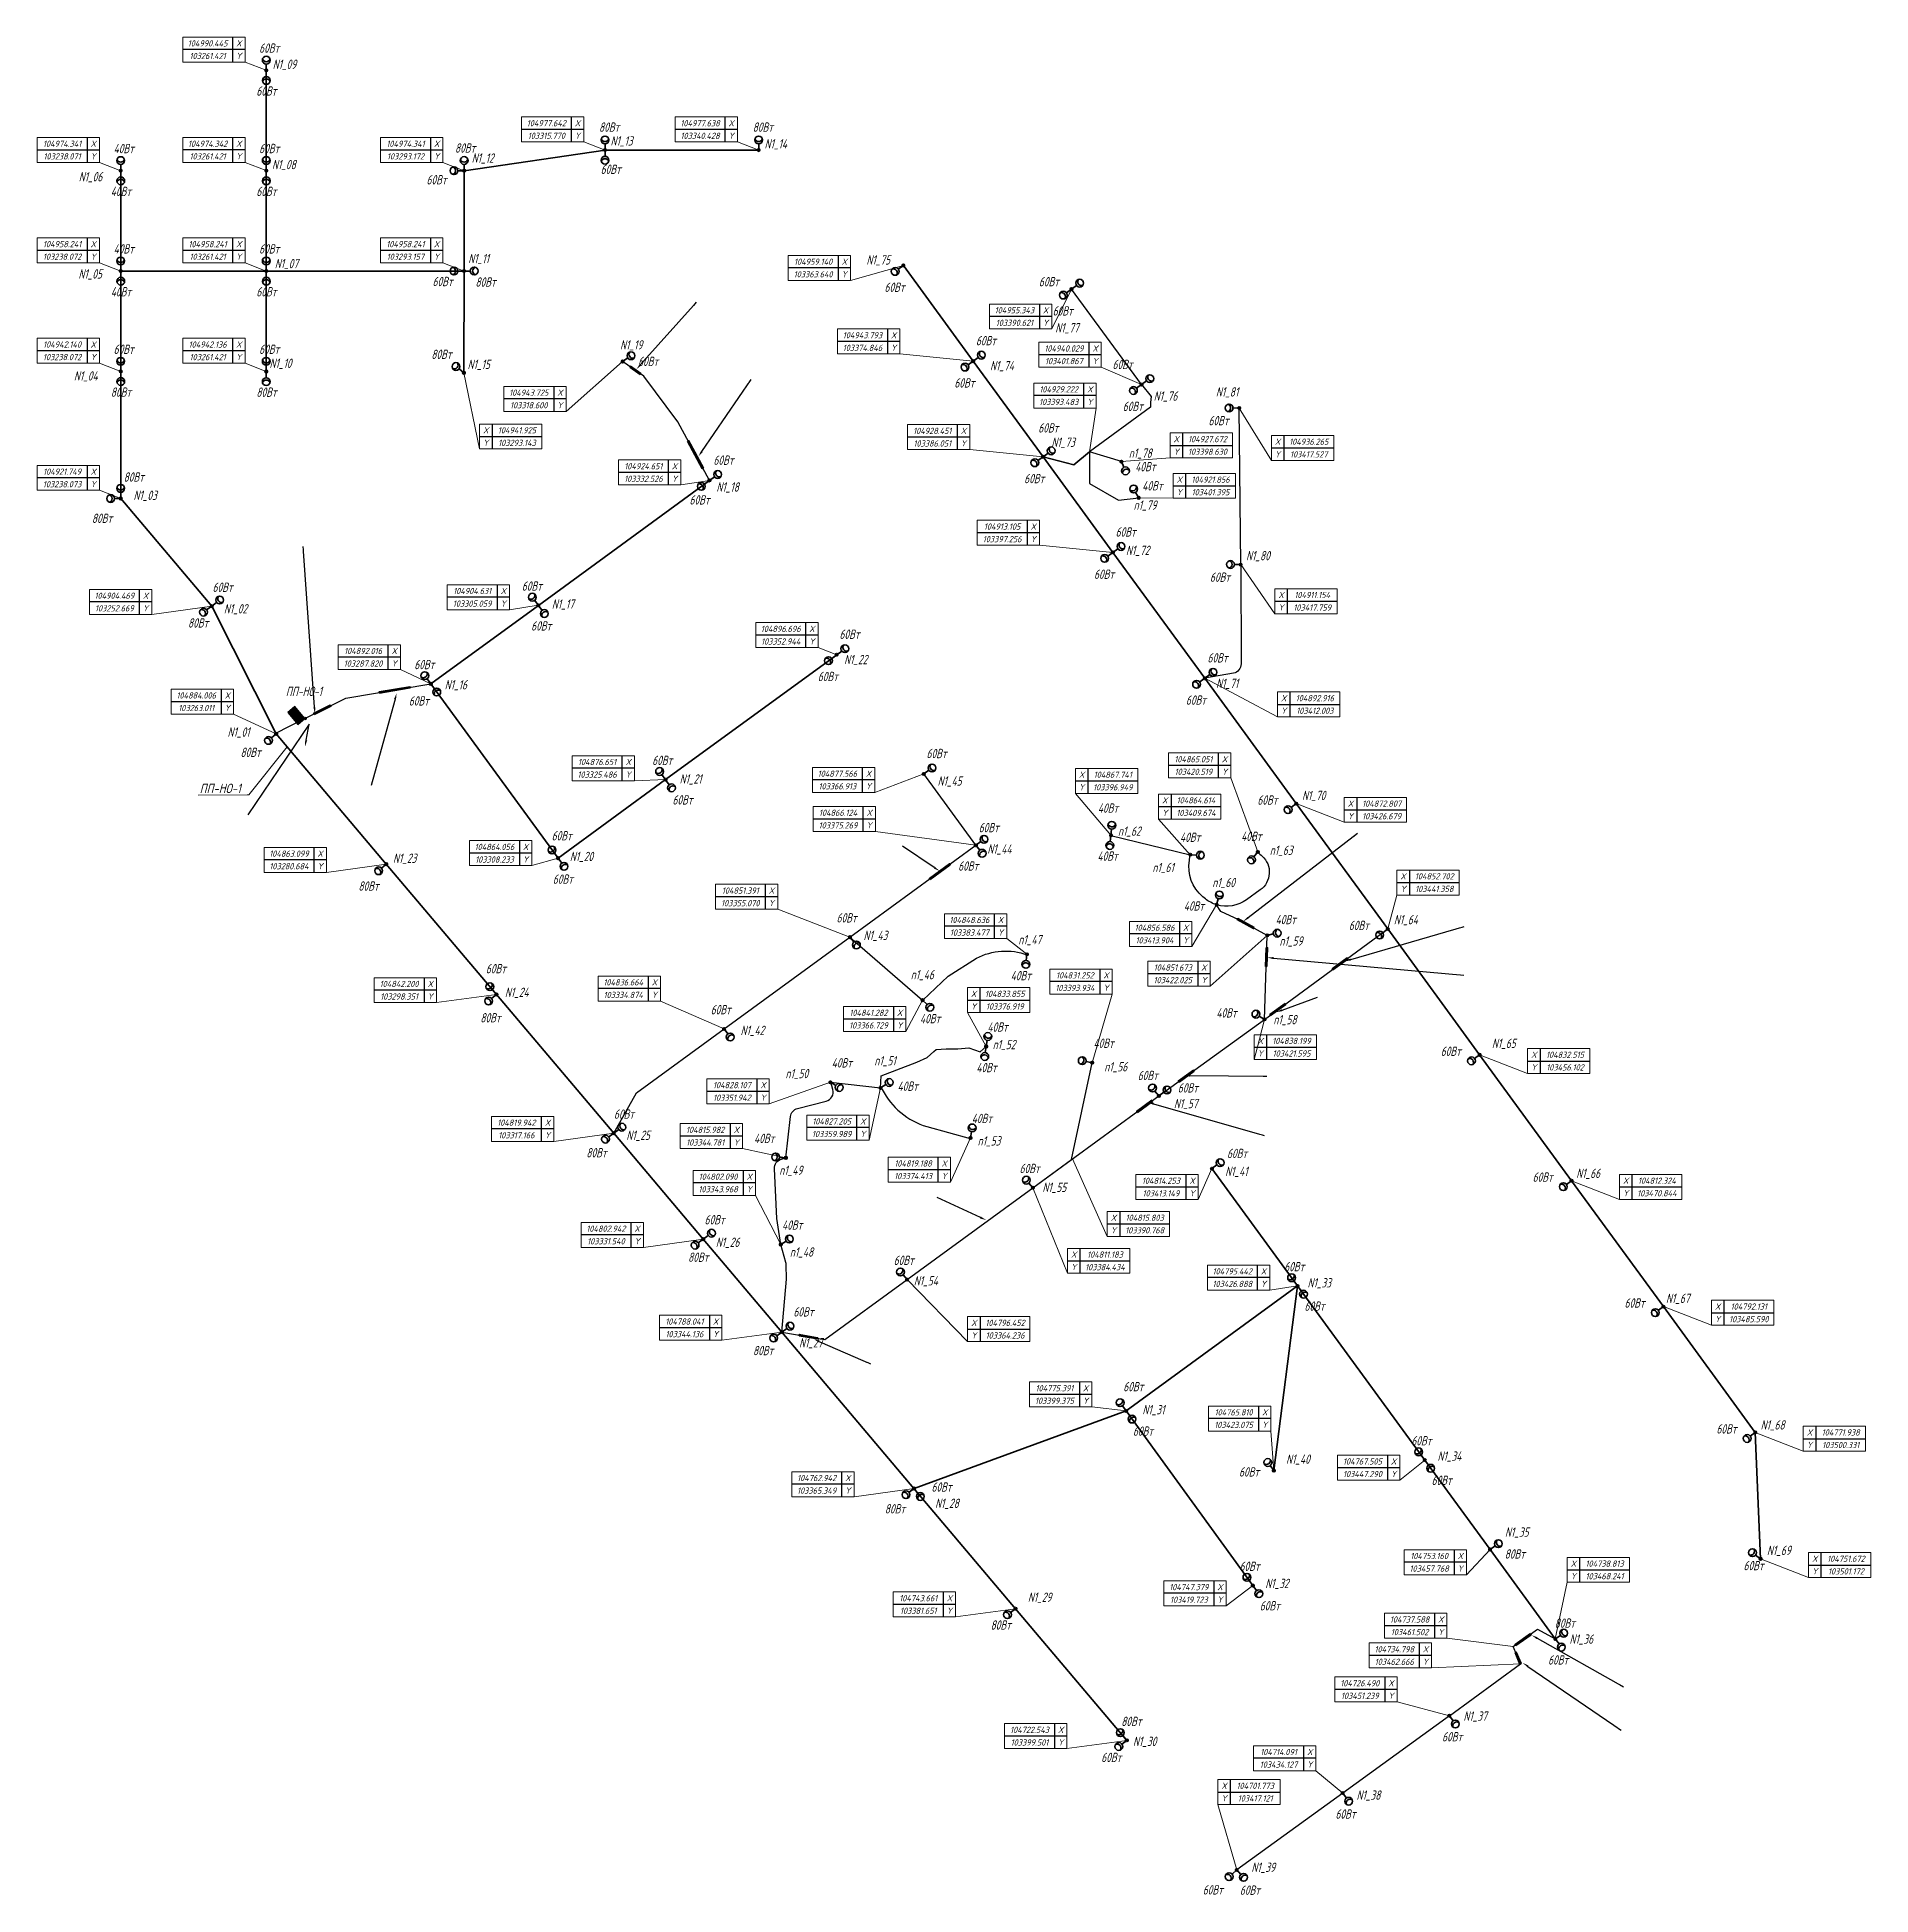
# Model space of a CAD drawing. Header units: millimetres. Extents: x 103224660 to 103518869, y 104697762 to 104995758.
import ezdxf
from ezdxf import colors
from ezdxf.entities.mleader import LeaderData, LeaderLine
from ezdxf.enums import TextEntityAlignment as Align
from ezdxf.math import Vec2, Vec3

# ---------------------------------------------------------------- set-up
doc = ezdxf.new("R2010")
doc.units = ezdxf.units.MM
doc.set_wipeout_variables(frame=1)
doc.linetypes.add('CONTINOUS', pattern=[0])
doc.layers.add('0 @ 1', color=7, linetype='Continuous')
for name, color, linetype, lineweight in [('_ПР_НО', 10, 'Continuous', 30), ('ЭО_Воздушная линия', 10, 'Continuous', 35), ('ЭО_Кабельная линия', 3, 'ID_N', 30), ('ЭО_Пл_Опора', 10, 'Continuous', 35), ('ЭО_Пл_Опора_Светильники', 10, 'Continuous', 35), ('ЭО_Пл_Светильники', 10, 'Continuous', 25), ('ЭО_Пл_Светильники_Текст', 10, 'Continuous', 20), ('ЭО_Пл_Щиты', 7, 'Continuous', 25), ('ЭО_Пл_Щиты_Текст @ 500', 7, 'Continuous', 20), ('ЭС_Координата', 7, 'Continuous', 25)]:
    doc.layers.add(name, color=color, linetype=linetype, lineweight=lineweight)
doc.styles.add('ПБГС', font='simplex.shx', dxfattribs={"width": 0.8, "oblique": 15})
doc.linetypes.add('ID_N', pattern='A,0,3,-3,["N",ПБГС,S=1.2,R=0,X=-1,Y=-0.5],-3,6', length=15)

# ---------------------------------------------------------------- blocks, each defined once
blk = doc.blocks.new('промежуточная')
h = blk.add_hatch(color=255)
edge = h.paths.add_edge_path()
edge.add_arc((0, 0), 0.833, 0, 360)
at = {"lineweight": 30}
blk.add_circle((0, 0), 0.833, dxfattribs=at)
blk = doc.blocks.new('*U205')
at = {"layer": 'ЭО_Пл_Светильники'}
blk.add_line((0, 2), (0, 0), dxfattribs=at)
at = {"layer": 'ЭО_Пл_Светильники', "linetype": 'ByBlock', "xscale": 250, "yscale": 250, "zscale": 250}
blk.add_blockref('промежуточная', (0, 0), dxfattribs=at)
at = {"style": 'ПБГС', "oblique": 15, "width": 0.7, "flags": 1}
blk.add_attdef('NAME', (0, -6), '', height=3.5, dxfattribs=at)
at = {"layer": 'ЭО_Пл_Светильники_Текст', "style": 'ПБГС', "oblique": 15, "width": 0.7, "flags": 1}
for tag, p in [('TYPE', (0, 0)), ('MANUFACTURER', (0, -12)), ('SPECIFICATION_SECTION', (0, -18)), ('POWER', (0, -24)), ('GROUP', (0, -30))]:
    blk.add_attdef(tag, p, '', height=3.5, dxfattribs=at)
at = {"layer": 'ЭО_Пл_Светильники_Текст', "style": 'ПБГС', "oblique": 15, "width": 0.7}
blk.add_attdef('N_PYLON', (1069, 195), '', height=1500, dxfattribs=at)
blk = doc.blocks.new('*U104')
at = {"layer": 'ЭО_Пл_Светильники'}
blk.add_line((0, 2), (0, 0), dxfattribs=at)
at = {"layer": 'ЭО_Пл_Светильники', "linetype": 'ByBlock', "xscale": 250, "yscale": 250, "zscale": 250}
blk.add_blockref('промежуточная', (0, 0), dxfattribs=at)
at = {"style": 'ПБГС', "oblique": 15, "width": 0.7, "flags": 1}
blk.add_attdef('NAME', (0, -6), '', height=3.5, dxfattribs=at)
at = {"layer": 'ЭО_Пл_Светильники_Текст', "style": 'ПБГС', "oblique": 15, "width": 0.7, "flags": 1}
for tag, p in [('TYPE', (0, 0)), ('MANUFACTURER', (0, -12)), ('SPECIFICATION_SECTION', (0, -18)), ('POWER', (0, -24)), ('GROUP', (0, -30))]:
    blk.add_attdef(tag, p, '', height=3.5, dxfattribs=at)
at = {"layer": 'ЭО_Пл_Светильники_Текст', "style": 'ПБГС', "oblique": 15, "width": 0.7}
blk.add_attdef('N_PYLON', (1358, -408), '', height=1500, dxfattribs=at)
blk = doc.blocks.new('*U19')
at = {"layer": 'ЭО_Пл_Светильники'}
blk.add_line((0, 2), (0, 0), dxfattribs=at)
at = {"layer": 'ЭО_Пл_Светильники', "linetype": 'ByBlock', "xscale": 250, "yscale": 250, "zscale": 250}
blk.add_blockref('промежуточная', (0, 0), dxfattribs=at)
at = {"style": 'ПБГС', "oblique": 15, "width": 0.7, "flags": 1}
blk.add_attdef('NAME', (0, -6), '', height=3.5, dxfattribs=at)
at = {"layer": 'ЭО_Пл_Светильники_Текст', "style": 'ПБГС', "oblique": 15, "width": 0.7, "flags": 1}
for tag, p in [('TYPE', (0, 0)), ('MANUFACTURER', (0, -12)), ('SPECIFICATION_SECTION', (0, -18)), ('POWER', (0, -24)), ('GROUP', (0, -30))]:
    blk.add_attdef(tag, p, '', height=3.5, dxfattribs=at)
at = {"layer": 'ЭО_Пл_Светильники_Текст', "style": 'ПБГС', "oblique": 15, "width": 0.7}
blk.add_attdef('N_PYLON', (2026, -1088), '', height=1500, dxfattribs=at)
blk = doc.blocks.new('*U20')
at = {"layer": 'ЭО_Пл_Светильники'}
blk.add_line((0, 2), (0, 0), dxfattribs=at)
at = {"layer": 'ЭО_Пл_Светильники', "linetype": 'ByBlock', "xscale": 250, "yscale": 250, "zscale": 250}
blk.add_blockref('промежуточная', (0, 0), dxfattribs=at)
at = {"style": 'ПБГС', "oblique": 15, "width": 0.7, "flags": 1}
blk.add_attdef('NAME', (0, -6), '', height=3.5, dxfattribs=at)
at = {"layer": 'ЭО_Пл_Светильники_Текст', "style": 'ПБГС', "oblique": 15, "width": 0.7, "flags": 1}
for tag, p in [('TYPE', (0, 0)), ('MANUFACTURER', (0, -12)), ('SPECIFICATION_SECTION', (0, -18)), ('POWER', (0, -24)), ('GROUP', (0, -30))]:
    blk.add_attdef(tag, p, '', height=3.5, dxfattribs=at)
at = {"layer": 'ЭО_Пл_Светильники_Текст', "style": 'ПБГС', "oblique": 15, "width": 0.7}
blk.add_attdef('N_PYLON', (2640, -980), '', height=1500, dxfattribs=at)
blk = doc.blocks.new('*U21')
at = {"layer": 'ЭО_Пл_Светильники'}
blk.add_line((0, 2), (0, 0), dxfattribs=at)
at = {"layer": 'ЭО_Пл_Светильники', "linetype": 'ByBlock', "xscale": 250, "yscale": 250, "zscale": 250}
blk.add_blockref('промежуточная', (0, 0), dxfattribs=at)
at = {"style": 'ПБГС', "oblique": 15, "width": 0.7, "flags": 1}
blk.add_attdef('NAME', (0, -6), '', height=3.5, dxfattribs=at)
at = {"layer": 'ЭО_Пл_Светильники_Текст', "style": 'ПБГС', "oblique": 15, "width": 0.7, "flags": 1}
for tag, p in [('TYPE', (0, 0)), ('MANUFACTURER', (0, -12)), ('SPECIFICATION_SECTION', (0, -18)), ('POWER', (0, -24)), ('GROUP', (0, -30))]:
    blk.add_attdef(tag, p, '', height=3.5, dxfattribs=at)
at = {"layer": 'ЭО_Пл_Светильники_Текст', "style": 'ПБГС', "oblique": 15, "width": 0.7}
blk.add_attdef('N_PYLON', (-805, -1919), '', height=1500, dxfattribs=at)
blk = doc.blocks.new('*U429')
at = {"layer": 'ЭО_Пл_Светильники'}
blk.add_line((0, 2), (0, 0), dxfattribs=at)
at = {"layer": 'ЭО_Пл_Светильники', "linetype": 'ByBlock', "xscale": 250, "yscale": 250, "zscale": 250}
blk.add_blockref('промежуточная', (0, 0), dxfattribs=at)
at = {"style": 'ПБГС', "oblique": 15, "width": 0.7, "flags": 1}
blk.add_attdef('NAME', (0, -6), '', height=3.5, dxfattribs=at)
at = {"layer": 'ЭО_Пл_Светильники_Текст', "style": 'ПБГС', "oblique": 15, "width": 0.7}
blk.add_attdef('N_PYLON', (-1899, 3343), '', height=1500, dxfattribs=at)
at = {"layer": 'ЭО_Пл_Светильники_Текст', "style": 'ПБГС', "oblique": 15, "width": 0.7, "flags": 1}
for tag, p in [('TYPE', (0, 0)), ('MANUFACTURER', (0, -12)), ('SPECIFICATION_SECTION', (0, -18)), ('POWER', (0, -24)), ('GROUP', (0, -30))]:
    blk.add_attdef(tag, p, '', height=3.5, dxfattribs=at)
blk = doc.blocks.new('*U23')
at = {"layer": 'ЭО_Пл_Светильники'}
blk.add_line((0, 2), (0, 0), dxfattribs=at)
at = {"layer": 'ЭО_Пл_Светильники', "linetype": 'ByBlock', "xscale": 250, "yscale": 250, "zscale": 250}
blk.add_blockref('промежуточная', (0, 0), dxfattribs=at)
at = {"style": 'ПБГС', "oblique": 15, "width": 0.7, "flags": 1}
blk.add_attdef('NAME', (0, -6), '', height=3.5, dxfattribs=at)
at = {"layer": 'ЭО_Пл_Светильники_Текст', "style": 'ПБГС', "oblique": 15, "width": 0.7, "flags": 1}
for tag, p in [('TYPE', (0, 0)), ('MANUFACTURER', (0, -12)), ('SPECIFICATION_SECTION', (0, -18)), ('POWER', (0, -24)), ('GROUP', (0, -30))]:
    blk.add_attdef(tag, p, '', height=3.5, dxfattribs=at)
at = {"layer": 'ЭО_Пл_Светильники_Текст', "style": 'ПБГС', "oblique": 15, "width": 0.7}
blk.add_attdef('N_PYLON', (2172, -473), '', height=1500, dxfattribs=at)
blk = doc.blocks.new('*U215')
at = {"layer": 'ЭО_Пл_Светильники'}
blk.add_line((0, 2), (0, 0), dxfattribs=at)
at = {"layer": 'ЭО_Пл_Светильники', "linetype": 'ByBlock', "xscale": 250, "yscale": 250, "zscale": 250}
blk.add_blockref('промежуточная', (0, 0), dxfattribs=at)
at = {"style": 'ПБГС', "oblique": 15, "width": 0.7, "flags": 1}
blk.add_attdef('NAME', (0, -6), '', height=3.5, dxfattribs=at)
at = {"layer": 'ЭО_Пл_Светильники_Текст', "style": 'ПБГС', "oblique": 15, "width": 0.7, "flags": 1}
for tag, p in [('TYPE', (0, 0)), ('MANUFACTURER', (0, -12)), ('SPECIFICATION_SECTION', (0, -18)), ('POWER', (0, -24)), ('GROUP', (0, -30))]:
    blk.add_attdef(tag, p, '', height=3.5, dxfattribs=at)
at = {"layer": 'ЭО_Пл_Светильники_Текст', "style": 'ПБГС', "oblique": 15, "width": 0.7}
blk.add_attdef('N_PYLON', (1846, -1341), '', height=1500, dxfattribs=at)
blk = doc.blocks.new('*U428')
at = {"layer": 'ЭО_Пл_Светильники'}
blk.add_line((0, 2), (0, 0), dxfattribs=at)
at = {"layer": 'ЭО_Пл_Светильники', "linetype": 'ByBlock', "xscale": 250, "yscale": 250, "zscale": 250}
blk.add_blockref('промежуточная', (0, 0), dxfattribs=at)
at = {"style": 'ПБГС', "oblique": 15, "width": 0.7, "flags": 1}
blk.add_attdef('NAME', (0, -6), '', height=3.5, dxfattribs=at)
at = {"layer": 'ЭО_Пл_Светильники_Текст', "style": 'ПБГС', "oblique": 15, "width": 0.7, "flags": 1}
for tag, p in [('TYPE', (0, 0)), ('MANUFACTURER', (0, -12)), ('SPECIFICATION_SECTION', (0, -18)), ('POWER', (0, -24)), ('GROUP', (0, -30))]:
    blk.add_attdef(tag, p, '', height=3.5, dxfattribs=at)
at = {"layer": 'ЭО_Пл_Светильники_Текст', "style": 'ПБГС', "oblique": 15, "width": 0.7}
blk.add_attdef('N_PYLON', (2221, -1876), '', height=1500, dxfattribs=at)
blk = doc.blocks.new('*U102')
at = {"layer": 'ЭО_Пл_Светильники'}
blk.add_line((0, 2), (0, 0), dxfattribs=at)
at = {"layer": 'ЭО_Пл_Светильники', "linetype": 'ByBlock', "xscale": 250, "yscale": 250, "zscale": 250}
blk.add_blockref('промежуточная', (0, 0), dxfattribs=at)
at = {"style": 'ПБГС', "oblique": 15, "width": 0.7, "flags": 1}
blk.add_attdef('NAME', (0, -6), '', height=3.5, dxfattribs=at)
at = {"layer": 'ЭО_Пл_Светильники_Текст', "style": 'ПБГС', "oblique": 15, "width": 0.7, "flags": 1}
for tag, p in [('TYPE', (0, 0)), ('MANUFACTURER', (0, -12)), ('SPECIFICATION_SECTION', (0, -18)), ('POWER', (0, -24)), ('GROUP', (0, -30))]:
    blk.add_attdef(tag, p, '', height=3.5, dxfattribs=at)
at = {"layer": 'ЭО_Пл_Светильники_Текст', "style": 'ПБГС', "oblique": 15, "width": 0.7}
blk.add_attdef('N_PYLON', (919, 556), '', height=1500, dxfattribs=at)
blk = doc.blocks.new('*U98')
at = {"layer": 'ЭО_Пл_Светильники'}
blk.add_line((0, 2), (0, 0), dxfattribs=at)
at = {"layer": 'ЭО_Пл_Светильники', "linetype": 'ByBlock', "xscale": 250, "yscale": 250, "zscale": 250}
blk.add_blockref('промежуточная', (0, 0), dxfattribs=at)
at = {"style": 'ПБГС', "oblique": 15, "width": 0.7, "flags": 1}
blk.add_attdef('NAME', (0, -6), '', height=3.5, dxfattribs=at)
at = {"layer": 'ЭО_Пл_Светильники_Текст', "style": 'ПБГС', "oblique": 15, "width": 0.7, "flags": 1}
for tag, p in [('TYPE', (0, 0)), ('MANUFACTURER', (0, -12)), ('SPECIFICATION_SECTION', (0, -18)), ('POWER', (0, -24)), ('GROUP', (0, -30))]:
    blk.add_attdef(tag, p, '', height=3.5, dxfattribs=at)
at = {"layer": 'ЭО_Пл_Светильники_Текст', "style": 'ПБГС', "oblique": 15, "width": 0.7}
blk.add_attdef('N_PYLON', (981, 748), '', height=1500, dxfattribs=at)
blk = doc.blocks.new('*U224')
at = {"layer": 'ЭО_Пл_Светильники'}
blk.add_line((0, 2), (0, 0), dxfattribs=at)
at = {"layer": 'ЭО_Пл_Светильники', "linetype": 'ByBlock', "xscale": 250, "yscale": 250, "zscale": 250}
blk.add_blockref('промежуточная', (0, 0), dxfattribs=at)
at = {"style": 'ПБГС', "oblique": 15, "width": 0.7, "flags": 1}
blk.add_attdef('NAME', (0, -6), '', height=3.5, dxfattribs=at)
at = {"layer": 'ЭО_Пл_Светильники_Текст', "style": 'ПБГС', "oblique": 15, "width": 0.7, "flags": 1}
for tag, p in [('TYPE', (0, 0)), ('MANUFACTURER', (0, -12)), ('SPECIFICATION_SECTION', (0, -18)), ('POWER', (0, -24)), ('GROUP', (0, -30))]:
    blk.add_attdef(tag, p, '', height=3.5, dxfattribs=at)
at = {"layer": 'ЭО_Пл_Светильники_Текст', "style": 'ПБГС', "oblique": 15, "width": 0.7}
blk.add_attdef('N_PYLON', (1818, -1561), '', height=1500, dxfattribs=at)
blk = doc.blocks.new('*U436')
at = {"layer": 'ЭО_Пл_Светильники'}
blk.add_line((0, 2), (0, 0), dxfattribs=at)
at = {"layer": 'ЭО_Пл_Светильники', "linetype": 'ByBlock', "xscale": 250, "yscale": 250, "zscale": 250}
blk.add_blockref('промежуточная', (0, 0), dxfattribs=at)
at = {"style": 'ПБГС', "oblique": 15, "width": 0.7, "flags": 1}
blk.add_attdef('NAME', (0, -6), '', height=3.5, dxfattribs=at)
at = {"layer": 'ЭО_Пл_Светильники_Текст', "style": 'ПБГС', "oblique": 15, "width": 0.7}
blk.add_attdef('N_PYLON', (1338, 1582), '', height=1500, dxfattribs=at)
at = {"layer": 'ЭО_Пл_Светильники_Текст', "style": 'ПБГС', "oblique": 15, "width": 0.7, "flags": 1}
for tag, p in [('TYPE', (0, 0)), ('MANUFACTURER', (0, -12)), ('SPECIFICATION_SECTION', (0, -18)), ('POWER', (0, -24)), ('GROUP', (0, -30))]:
    blk.add_attdef(tag, p, '', height=3.5, dxfattribs=at)
blk = doc.blocks.new('*U220')
at = {"layer": 'ЭО_Пл_Светильники'}
blk.add_line((0, 2), (0, 0), dxfattribs=at)
at = {"layer": 'ЭО_Пл_Светильники', "linetype": 'ByBlock', "xscale": 250, "yscale": 250, "zscale": 250}
blk.add_blockref('промежуточная', (0, 0), dxfattribs=at)
at = {"style": 'ПБГС', "oblique": 15, "width": 0.7, "flags": 1}
blk.add_attdef('NAME', (0, -6), '', height=3.5, dxfattribs=at)
at = {"layer": 'ЭО_Пл_Светильники_Текст', "style": 'ПБГС', "oblique": 15, "width": 0.7, "flags": 1}
for tag, p in [('TYPE', (0, 0)), ('MANUFACTURER', (0, -12)), ('SPECIFICATION_SECTION', (0, -18)), ('POWER', (0, -24)), ('GROUP', (0, -30))]:
    blk.add_attdef(tag, p, '', height=3.5, dxfattribs=at)
at = {"layer": 'ЭО_Пл_Светильники_Текст', "style": 'ПБГС', "oblique": 15, "width": 0.7}
blk.add_attdef('N_PYLON', (2698, -1489), '', height=1500, dxfattribs=at)
blk = doc.blocks.new('*U219')
at = {"layer": 'ЭО_Пл_Светильники'}
blk.add_line((0, 2), (0, 0), dxfattribs=at)
at = {"layer": 'ЭО_Пл_Светильники', "linetype": 'ByBlock', "xscale": 250, "yscale": 250, "zscale": 250}
blk.add_blockref('промежуточная', (0, 0), dxfattribs=at)
at = {"style": 'ПБГС', "oblique": 15, "width": 0.7, "flags": 1}
blk.add_attdef('NAME', (0, -6), '', height=3.5, dxfattribs=at)
at = {"layer": 'ЭО_Пл_Светильники_Текст', "style": 'ПБГС', "oblique": 15, "width": 0.7}
blk.add_attdef('N_PYLON', (-5931, 141), '', height=1500, dxfattribs=at)
at = {"layer": 'ЭО_Пл_Светильники_Текст', "style": 'ПБГС', "oblique": 15, "width": 0.7, "flags": 1}
for tag, p in [('TYPE', (0, 0)), ('MANUFACTURER', (0, -12)), ('SPECIFICATION_SECTION', (0, -18)), ('POWER', (0, -24)), ('GROUP', (0, -30))]:
    blk.add_attdef(tag, p, '', height=3.5, dxfattribs=at)
blk = doc.blocks.new('*U24')
at = {"layer": 'ЭО_Пл_Светильники'}
blk.add_line((0, 2), (0, 0), dxfattribs=at)
at = {"layer": 'ЭО_Пл_Светильники', "linetype": 'ByBlock', "xscale": 250, "yscale": 250, "zscale": 250}
blk.add_blockref('промежуточная', (0, 0), dxfattribs=at)
at = {"style": 'ПБГС', "oblique": 15, "width": 0.7, "flags": 1}
blk.add_attdef('NAME', (0, -6), '', height=3.5, dxfattribs=at)
at = {"layer": 'ЭО_Пл_Светильники_Текст', "style": 'ПБГС', "oblique": 15, "width": 0.7, "flags": 1}
for tag, p in [('TYPE', (0, 0)), ('MANUFACTURER', (0, -12)), ('SPECIFICATION_SECTION', (0, -18)), ('POWER', (0, -24)), ('GROUP', (0, -30))]:
    blk.add_attdef(tag, p, '', height=3.5, dxfattribs=at)
at = {"layer": 'ЭО_Пл_Светильники_Текст', "style": 'ПБГС', "oblique": 15, "width": 0.7}
blk.add_attdef('N_PYLON', (1964, 1095), '', height=1500, dxfattribs=at)
blk = doc.blocks.new('*U99')
at = {"layer": 'ЭО_Пл_Светильники'}
blk.add_line((0, 2), (0, 0), dxfattribs=at)
at = {"layer": 'ЭО_Пл_Светильники', "linetype": 'ByBlock', "xscale": 250, "yscale": 250, "zscale": 250}
blk.add_blockref('промежуточная', (0, 0), dxfattribs=at)
at = {"style": 'ПБГС', "oblique": 15, "width": 0.7, "flags": 1}
blk.add_attdef('NAME', (0, -6), '', height=3.5, dxfattribs=at)
at = {"layer": 'ЭО_Пл_Светильники_Текст', "style": 'ПБГС', "oblique": 15, "width": 0.7, "flags": 1}
for tag, p in [('TYPE', (0, 0)), ('MANUFACTURER', (0, -12)), ('SPECIFICATION_SECTION', (0, -18)), ('POWER', (0, -24)), ('GROUP', (0, -30))]:
    blk.add_attdef(tag, p, '', height=3.5, dxfattribs=at)
at = {"layer": 'ЭО_Пл_Светильники_Текст', "style": 'ПБГС', "oblique": 15, "width": 0.7}
blk.add_attdef('N_PYLON', (755, 436), '', height=1500, dxfattribs=at)
blk = doc.blocks.new('*U168')
at = {"layer": 'ЭО_Пл_Светильники'}
blk.add_line((0, 2), (0, 0), dxfattribs=at)
at = {"layer": 'ЭО_Пл_Светильники', "linetype": 'ByBlock', "xscale": 250, "yscale": 250, "zscale": 250}
blk.add_blockref('промежуточная', (0, 0), dxfattribs=at)
at = {"style": 'ПБГС', "oblique": 15, "width": 0.7, "flags": 1}
blk.add_attdef('NAME', (0, -6), '', height=3.5, dxfattribs=at)
at = {"layer": 'ЭО_Пл_Светильники_Текст', "style": 'ПБГС', "oblique": 15, "width": 0.7, "flags": 1}
for tag, p in [('TYPE', (0, 0)), ('MANUFACTURER', (0, -12)), ('SPECIFICATION_SECTION', (0, -18)), ('POWER', (0, -24)), ('GROUP', (0, -30))]:
    blk.add_attdef(tag, p, '', height=3.5, dxfattribs=at)
at = {"layer": 'ЭО_Пл_Светильники_Текст', "style": 'ПБГС', "oblique": 15, "width": 0.7}
blk.add_attdef('N_PYLON', (846, 458), '', height=1500, dxfattribs=at)
blk = doc.blocks.new('*U118')
at = {"layer": 'ЭО_Пл_Светильники'}
blk.add_line((0, 2), (0, 0), dxfattribs=at)
at = {"layer": 'ЭО_Пл_Светильники', "linetype": 'ByBlock', "xscale": 250, "yscale": 250, "zscale": 250}
blk.add_blockref('промежуточная', (0, 0), dxfattribs=at)
at = {"style": 'ПБГС', "oblique": 15, "width": 0.7, "flags": 1}
blk.add_attdef('NAME', (0, -6), '', height=3.5, dxfattribs=at)
at = {"layer": 'ЭО_Пл_Светильники_Текст', "style": 'ПБГС', "oblique": 15, "width": 0.7, "flags": 1}
for tag, p in [('TYPE', (0, 0)), ('MANUFACTURER', (0, -12)), ('SPECIFICATION_SECTION', (0, -18)), ('POWER', (0, -24)), ('GROUP', (0, -30))]:
    blk.add_attdef(tag, p, '', height=3.5, dxfattribs=at)
at = {"layer": 'ЭО_Пл_Светильники_Текст', "style": 'ПБГС', "oblique": 15, "width": 0.7}
blk.add_attdef('N_PYLON', (2411, -1978), '', height=1500, dxfattribs=at)
blk = doc.blocks.new('*U103')
at = {"layer": 'ЭО_Пл_Светильники'}
blk.add_line((0, 2), (0, 0), dxfattribs=at)
at = {"layer": 'ЭО_Пл_Светильники', "linetype": 'ByBlock', "xscale": 250, "yscale": 250, "zscale": 250}
blk.add_blockref('промежуточная', (0, 0), dxfattribs=at)
at = {"style": 'ПБГС', "oblique": 15, "width": 0.7, "flags": 1}
blk.add_attdef('NAME', (0, -6), '', height=3.5, dxfattribs=at)
at = {"layer": 'ЭО_Пл_Светильники_Текст', "style": 'ПБГС', "oblique": 15, "width": 0.7, "flags": 1}
for tag, p in [('TYPE', (0, 0)), ('MANUFACTURER', (0, -12)), ('SPECIFICATION_SECTION', (0, -18)), ('POWER', (0, -24)), ('GROUP', (0, -30))]:
    blk.add_attdef(tag, p, '', height=3.5, dxfattribs=at)
at = {"layer": 'ЭО_Пл_Светильники_Текст', "style": 'ПБГС', "oblique": 15, "width": 0.7}
blk.add_attdef('N_PYLON', (2117, -1180), '', height=1500, dxfattribs=at)
blk = doc.blocks.new('*U229')
at = {"layer": 'ЭО_Пл_Светильники'}
blk.add_line((0, 2), (0, 0), dxfattribs=at)
at = {"layer": 'ЭО_Пл_Светильники', "linetype": 'ByBlock', "xscale": 250, "yscale": 250, "zscale": 250}
blk.add_blockref('промежуточная', (0, 0), dxfattribs=at)
at = {"style": 'ПБГС', "oblique": 15, "width": 0.7, "flags": 1}
blk.add_attdef('NAME', (0, -6), '', height=3.5, dxfattribs=at)
at = {"layer": 'ЭО_Пл_Светильники_Текст', "style": 'ПБГС', "oblique": 15, "width": 0.7, "flags": 1}
for tag, p in [('TYPE', (0, 0)), ('MANUFACTURER', (0, -12)), ('SPECIFICATION_SECTION', (0, -18)), ('POWER', (0, -24)), ('GROUP', (0, -30))]:
    blk.add_attdef(tag, p, '', height=3.5, dxfattribs=at)
at = {"layer": 'ЭО_Пл_Светильники_Текст', "style": 'ПБГС', "oblique": 15, "width": 0.7}
blk.add_attdef('N_PYLON', (1592, -251), '', height=1500, dxfattribs=at)
blk = doc.blocks.new('*U26')
at = {"layer": 'ЭО_Пл_Светильники'}
blk.add_line((0, 2), (0, 0), dxfattribs=at)
at = {"layer": 'ЭО_Пл_Светильники', "linetype": 'ByBlock', "xscale": 250, "yscale": 250, "zscale": 250}
blk.add_blockref('промежуточная', (0, 0), dxfattribs=at)
at = {"style": 'ПБГС', "oblique": 15, "width": 0.7, "flags": 1}
blk.add_attdef('NAME', (0, -6), '', height=3.5, dxfattribs=at)
at = {"layer": 'ЭО_Пл_Светильники_Текст', "style": 'ПБГС', "oblique": 15, "width": 0.7, "flags": 1}
for tag, p in [('TYPE', (0, 0)), ('MANUFACTURER', (0, -12)), ('SPECIFICATION_SECTION', (0, -18)), ('POWER', (0, -24)), ('GROUP', (0, -30))]:
    blk.add_attdef(tag, p, '', height=3.5, dxfattribs=at)
at = {"layer": 'ЭО_Пл_Светильники_Текст', "style": 'ПБГС', "oblique": 15, "width": 0.7}
blk.add_attdef('N_PYLON', (2613, -558), '', height=1500, dxfattribs=at)
blk = doc.blocks.new('*U25')
at = {"layer": 'ЭО_Пл_Светильники'}
blk.add_line((0, 2), (0, 0), dxfattribs=at)
at = {"layer": 'ЭО_Пл_Светильники', "linetype": 'ByBlock', "xscale": 250, "yscale": 250, "zscale": 250, "rotation": 327.8617018840168}
blk.add_blockref('промежуточная', (0, 0), dxfattribs=at)
at = {"style": 'ПБГС', "oblique": 15, "width": 0.7, "flags": 1}
blk.add_attdef('NAME', (0, -6), '', height=3.5, dxfattribs=at)
at = {"layer": 'ЭО_Пл_Светильники_Текст', "style": 'ПБГС', "oblique": 15, "width": 0.7, "flags": 1}
for tag, p in [('TYPE', (0, 0)), ('MANUFACTURER', (0, -12)), ('SPECIFICATION_SECTION', (0, -18)), ('POWER', (0, -24)), ('GROUP', (0, -30))]:
    blk.add_attdef(tag, p, '', height=3.5, dxfattribs=at)
at = {"layer": 'ЭО_Пл_Светильники_Текст', "style": 'ПБГС', "oblique": 15, "width": 0.7}
blk.add_attdef('N_PYLON', (3382, -3125), '', height=1500, dxfattribs=at)
blk = doc.blocks.new('*U430')
at = {"layer": 'ЭО_Пл_Светильники'}
blk.add_line((0, 2), (0, 0), dxfattribs=at)
at = {"layer": 'ЭО_Пл_Светильники', "linetype": 'ByBlock', "xscale": 250, "yscale": 250, "zscale": 250}
blk.add_blockref('промежуточная', (0, 0), dxfattribs=at)
at = {"style": 'ПБГС', "oblique": 15, "width": 0.7, "flags": 1}
blk.add_attdef('NAME', (0, -6), '', height=3.5, dxfattribs=at)
at = {"layer": 'ЭО_Пл_Светильники_Текст', "style": 'ПБГС', "oblique": 15, "width": 0.7, "flags": 1}
for tag, p in [('TYPE', (0, 0)), ('MANUFACTURER', (0, -12)), ('SPECIFICATION_SECTION', (0, -18)), ('POWER', (0, -24)), ('GROUP', (0, -30))]:
    blk.add_attdef(tag, p, '', height=3.5, dxfattribs=at)
at = {"layer": 'ЭО_Пл_Светильники_Текст', "style": 'ПБГС', "oblique": 15, "width": 0.7}
blk.add_attdef('N_PYLON', (1981, -409), '', height=1500, dxfattribs=at)
blk = doc.blocks.new('*U228')
at = {"layer": 'ЭО_Пл_Светильники'}
blk.add_line((0, 2), (0, 0), dxfattribs=at)
at = {"layer": 'ЭО_Пл_Светильники', "linetype": 'ByBlock', "xscale": 250, "yscale": 250, "zscale": 250}
blk.add_blockref('промежуточная', (0, 0), dxfattribs=at)
at = {"style": 'ПБГС', "oblique": 15, "width": 0.7, "flags": 1}
blk.add_attdef('NAME', (0, -6), '', height=3.5, dxfattribs=at)
at = {"layer": 'ЭО_Пл_Светильники_Текст', "style": 'ПБГС', "oblique": 15, "width": 0.7, "flags": 1}
for tag, p in [('TYPE', (0, 0)), ('MANUFACTURER', (0, -12)), ('SPECIFICATION_SECTION', (0, -18)), ('POWER', (0, -24)), ('GROUP', (0, -30))]:
    blk.add_attdef(tag, p, '', height=3.5, dxfattribs=at)
at = {"layer": 'ЭО_Пл_Светильники_Текст', "style": 'ПБГС', "oblique": 15, "width": 0.7}
blk.add_attdef('N_PYLON', (2050, -118), '', height=1500, dxfattribs=at)
blk = doc.blocks.new('*U243')
at = {"layer": 'ЭО_Пл_Светильники'}
blk.add_line((0, 2), (0, 0), dxfattribs=at)
at = {"layer": 'ЭО_Пл_Светильники', "linetype": 'ByBlock', "xscale": 250, "yscale": 250, "zscale": 250}
blk.add_blockref('промежуточная', (0, 0), dxfattribs=at)
at = {"style": 'ПБГС', "oblique": 15, "width": 0.7, "flags": 1}
blk.add_attdef('NAME', (0, -6), '', height=3.5, dxfattribs=at)
at = {"layer": 'ЭО_Пл_Светильники_Текст', "style": 'ПБГС', "oblique": 15, "width": 0.7}
blk.add_attdef('N_PYLON', (2394, 2041), '', height=1500, dxfattribs=at)
at = {"layer": 'ЭО_Пл_Светильники_Текст', "style": 'ПБГС', "oblique": 15, "width": 0.7, "flags": 1}
for tag, p in [('TYPE', (0, 0)), ('MANUFACTURER', (0, -12)), ('SPECIFICATION_SECTION', (0, -18)), ('POWER', (0, -24)), ('GROUP', (0, -30))]:
    blk.add_attdef(tag, p, '', height=3.5, dxfattribs=at)
blk = doc.blocks.new('*U246')
at = {"layer": 'ЭО_Пл_Светильники'}
blk.add_line((0, 2), (0, 0), dxfattribs=at)
at = {"layer": 'ЭО_Пл_Светильники', "linetype": 'ByBlock', "xscale": 250, "yscale": 250, "zscale": 250}
blk.add_blockref('промежуточная', (0, 0), dxfattribs=at)
at = {"style": 'ПБГС', "oblique": 15, "width": 0.7, "flags": 1}
blk.add_attdef('NAME', (0, -6), '', height=3.5, dxfattribs=at)
at = {"layer": 'ЭО_Пл_Светильники_Текст', "style": 'ПБГС', "oblique": 15, "width": 0.7, "flags": 1}
for tag, p in [('TYPE', (0, 0)), ('MANUFACTURER', (0, -12)), ('SPECIFICATION_SECTION', (0, -18)), ('POWER', (0, -24)), ('GROUP', (0, -30))]:
    blk.add_attdef(tag, p, '', height=3.5, dxfattribs=at)
at = {"layer": 'ЭО_Пл_Светильники_Текст', "style": 'ПБГС', "oblique": 15, "width": 0.7}
blk.add_attdef('N_PYLON', (2266, -771), '', height=1500, dxfattribs=at)
blk = doc.blocks.new('*U27')
at = {"layer": 'ЭО_Пл_Светильники'}
blk.add_line((0, 2), (0, 0), dxfattribs=at)
at = {"layer": 'ЭО_Пл_Светильники', "linetype": 'ByBlock', "xscale": 250, "yscale": 250, "zscale": 250}
blk.add_blockref('промежуточная', (0, 0), dxfattribs=at)
at = {"style": 'ПБГС', "oblique": 15, "width": 0.7, "flags": 1}
blk.add_attdef('NAME', (0, -6), '', height=3.5, dxfattribs=at)
at = {"layer": 'ЭО_Пл_Светильники_Текст', "style": 'ПБГС', "oblique": 15, "width": 0.7, "flags": 1}
for tag, p in [('TYPE', (0, 0)), ('MANUFACTURER', (0, -12)), ('SPECIFICATION_SECTION', (0, -18)), ('POWER', (0, -24)), ('GROUP', (0, -30))]:
    blk.add_attdef(tag, p, '', height=3.5, dxfattribs=at)
at = {"layer": 'ЭО_Пл_Светильники_Текст', "style": 'ПБГС', "oblique": 15, "width": 0.7}
blk.add_attdef('N_PYLON', (2257, -806), '', height=1500, dxfattribs=at)
blk = doc.blocks.new('*U28')
at = {"layer": 'ЭО_Пл_Светильники'}
blk.add_line((0, 2), (0, 0), dxfattribs=at)
at = {"layer": 'ЭО_Пл_Светильники', "linetype": 'ByBlock', "xscale": 250, "yscale": 250, "zscale": 250}
blk.add_blockref('промежуточная', (0, 0), dxfattribs=at)
at = {"style": 'ПБГС', "oblique": 15, "width": 0.7, "flags": 1}
blk.add_attdef('NAME', (0, -6), '', height=3.5, dxfattribs=at)
at = {"layer": 'ЭО_Пл_Светильники_Текст', "style": 'ПБГС', "oblique": 15, "width": 0.7, "flags": 1}
for tag, p in [('TYPE', (0, 0)), ('MANUFACTURER', (0, -12)), ('SPECIFICATION_SECTION', (0, -18)), ('POWER', (0, -24)), ('GROUP', (0, -30))]:
    blk.add_attdef(tag, p, '', height=3.5, dxfattribs=at)
at = {"layer": 'ЭО_Пл_Светильники_Текст', "style": 'ПБГС', "oblique": 15, "width": 0.7}
blk.add_attdef('N_PYLON', (2215, -1078), '', height=1500, dxfattribs=at)
blk = doc.blocks.new('*U29')
at = {"layer": 'ЭО_Пл_Светильники'}
blk.add_line((0, 2), (0, 0), dxfattribs=at)
at = {"layer": 'ЭО_Пл_Светильники', "linetype": 'ByBlock', "xscale": 250, "yscale": 250, "zscale": 250}
blk.add_blockref('промежуточная', (0, 0), dxfattribs=at)
at = {"style": 'ПБГС', "oblique": 15, "width": 0.7, "flags": 1}
blk.add_attdef('NAME', (0, -6), '', height=3.5, dxfattribs=at)
at = {"layer": 'ЭО_Пл_Светильники_Текст', "style": 'ПБГС', "oblique": 15, "width": 0.7, "flags": 1}
for tag, p in [('TYPE', (0, 0)), ('MANUFACTURER', (0, -12)), ('SPECIFICATION_SECTION', (0, -18)), ('POWER', (0, -24)), ('GROUP', (0, -30))]:
    blk.add_attdef(tag, p, '', height=3.5, dxfattribs=at)
at = {"layer": 'ЭО_Пл_Светильники_Текст', "style": 'ПБГС', "oblique": 15, "width": 0.7}
blk.add_attdef('N_PYLON', (2354, -335), '', height=1500, dxfattribs=at)
blk = doc.blocks.new('*U85')
at = {"layer": 'ЭО_Пл_Светильники'}
blk.add_line((0, 2), (0, 0), dxfattribs=at)
at = {"layer": 'ЭО_Пл_Светильники', "linetype": 'ByBlock', "xscale": 250, "yscale": 250, "zscale": 250}
blk.add_blockref('промежуточная', (0, 0), dxfattribs=at)
at = {"style": 'ПБГС', "oblique": 15, "width": 0.7, "flags": 1}
blk.add_attdef('NAME', (0, -6), '', height=3.5, dxfattribs=at)
at = {"layer": 'ЭО_Пл_Светильники_Текст', "style": 'ПБГС', "oblique": 15, "width": 0.7, "flags": 1}
for tag, p in [('TYPE', (0, 0)), ('MANUFACTURER', (0, -12)), ('SPECIFICATION_SECTION', (0, -18)), ('POWER', (0, -24)), ('GROUP', (0, -30))]:
    blk.add_attdef(tag, p, '', height=3.5, dxfattribs=at)
at = {"layer": 'ЭО_Пл_Светильники_Текст', "style": 'ПБГС', "oblique": 15, "width": 0.7}
blk.add_attdef('N_PYLON', (981, -908), '', height=1500, dxfattribs=at)
blk = doc.blocks.new('*U30')
at = {"layer": 'ЭО_Пл_Светильники'}
blk.add_line((0, 2), (0, 0), dxfattribs=at)
at = {"layer": 'ЭО_Пл_Светильники', "linetype": 'ByBlock', "xscale": 250, "yscale": 250, "zscale": 250}
blk.add_blockref('промежуточная', (0, 0), dxfattribs=at)
at = {"style": 'ПБГС', "oblique": 15, "width": 0.7, "flags": 1}
blk.add_attdef('NAME', (0, -6), '', height=3.5, dxfattribs=at)
at = {"layer": 'ЭО_Пл_Светильники_Текст', "style": 'ПБГС', "oblique": 15, "width": 0.7, "flags": 1}
for tag, p in [('TYPE', (0, 0)), ('MANUFACTURER', (0, -12)), ('SPECIFICATION_SECTION', (0, -18)), ('POWER', (0, -24)), ('GROUP', (0, -30))]:
    blk.add_attdef(tag, p, '', height=3.5, dxfattribs=at)
at = {"layer": 'ЭО_Пл_Светильники_Текст', "style": 'ПБГС', "oblique": 15, "width": 0.7}
blk.add_attdef('N_PYLON', (2768, -2474), '', height=1500, dxfattribs=at)
blk = doc.blocks.new('*U31')
at = {"layer": 'ЭО_Пл_Светильники'}
blk.add_line((0, 2), (0, 0), dxfattribs=at)
at = {"layer": 'ЭО_Пл_Светильники', "linetype": 'ByBlock', "xscale": 250, "yscale": 250, "zscale": 250}
blk.add_blockref('промежуточная', (0, 0), dxfattribs=at)
at = {"style": 'ПБГС', "oblique": 15, "width": 0.7, "flags": 1}
blk.add_attdef('NAME', (0, -6), '', height=3.5, dxfattribs=at)
at = {"layer": 'ЭО_Пл_Светильники_Текст', "style": 'ПБГС', "oblique": 15, "width": 0.7, "flags": 1}
for tag, p in [('TYPE', (0, 0)), ('MANUFACTURER', (0, -12)), ('SPECIFICATION_SECTION', (0, -18)), ('POWER', (0, -24)), ('GROUP', (0, -30))]:
    blk.add_attdef(tag, p, '', height=3.5, dxfattribs=at)
at = {"layer": 'ЭО_Пл_Светильники_Текст', "style": 'ПБГС', "oblique": 15, "width": 0.7}
blk.add_attdef('N_PYLON', (1079, -941), '', height=1500, dxfattribs=at)
blk = doc.blocks.new('*U32')
at = {"layer": 'ЭО_Пл_Светильники'}
blk.add_line((0, 2), (0, 0), dxfattribs=at)
at = {"layer": 'ЭО_Пл_Светильники', "linetype": 'ByBlock', "xscale": 250, "yscale": 250, "zscale": 250}
blk.add_blockref('промежуточная', (0, 0), dxfattribs=at)
at = {"style": 'ПБГС', "oblique": 15, "width": 0.7, "flags": 1}
blk.add_attdef('NAME', (0, -6), '', height=3.5, dxfattribs=at)
at = {"layer": 'ЭО_Пл_Светильники_Текст', "style": 'ПБГС', "oblique": 15, "width": 0.7, "flags": 1}
for tag, p in [('TYPE', (0, 0)), ('MANUFACTURER', (0, -12)), ('SPECIFICATION_SECTION', (0, -18)), ('POWER', (0, -24)), ('GROUP', (0, -30))]:
    blk.add_attdef(tag, p, '', height=3.5, dxfattribs=at)
at = {"layer": 'ЭО_Пл_Светильники_Текст', "style": 'ПБГС', "oblique": 15, "width": 0.7}
blk.add_attdef('N_PYLON', (1513, -679), '', height=1500, dxfattribs=at)
blk = doc.blocks.new('*U37')
at = {"layer": 'ЭО_Пл_Светильники'}
blk.add_line((0, 2), (0, 0), dxfattribs=at)
at = {"layer": 'ЭО_Пл_Светильники', "linetype": 'ByBlock', "xscale": 250, "yscale": 250, "zscale": 250}
blk.add_blockref('промежуточная', (0, 0), dxfattribs=at)
at = {"style": 'ПБГС', "oblique": 15, "width": 0.7, "flags": 1}
blk.add_attdef('NAME', (0, -6), '', height=3.5, dxfattribs=at)
at = {"layer": 'ЭО_Пл_Светильники_Текст', "style": 'ПБГС', "oblique": 15, "width": 0.7}
blk.add_attdef('N_PYLON', (-7802, -470), '', height=1500, dxfattribs=at)
at = {"layer": 'ЭО_Пл_Светильники_Текст', "style": 'ПБГС', "oblique": 15, "width": 0.7, "flags": 1}
for tag, p in [('TYPE', (0, 0)), ('MANUFACTURER', (0, -12)), ('SPECIFICATION_SECTION', (0, -18)), ('POWER', (0, -24)), ('GROUP', (0, -30))]:
    blk.add_attdef(tag, p, '', height=3.5, dxfattribs=at)
blk = doc.blocks.new('*U36')
at = {"layer": 'ЭО_Пл_Светильники'}
blk.add_line((0, 2), (0, 0), dxfattribs=at)
at = {"layer": 'ЭО_Пл_Светильники', "linetype": 'ByBlock', "xscale": 250, "yscale": 250, "zscale": 250}
blk.add_blockref('промежуточная', (0, 0), dxfattribs=at)
at = {"style": 'ПБГС', "oblique": 15, "width": 0.7, "flags": 1}
blk.add_attdef('NAME', (0, -6), '', height=3.5, dxfattribs=at)
at = {"layer": 'ЭО_Пл_Светильники_Текст', "style": 'ПБГС', "oblique": 15, "width": 0.7, "flags": 1}
for tag, p in [('TYPE', (0, 0)), ('MANUFACTURER', (0, -12)), ('SPECIFICATION_SECTION', (0, -18)), ('POWER', (0, -24)), ('GROUP', (0, -30))]:
    blk.add_attdef(tag, p, '', height=3.5, dxfattribs=at)
at = {"layer": 'ЭО_Пл_Светильники_Текст', "style": 'ПБГС', "oblique": 15, "width": 0.7}
blk.add_attdef('N_PYLON', (2224, -888), '', height=1500, dxfattribs=at)
blk = doc.blocks.new('*U88')
at = {"layer": 'ЭО_Пл_Светильники'}
blk.add_line((0, 2), (0, 0), dxfattribs=at)
at = {"layer": 'ЭО_Пл_Светильники', "linetype": 'ByBlock', "xscale": 250, "yscale": 250, "zscale": 250}
blk.add_blockref('промежуточная', (0, 0), dxfattribs=at)
at = {"style": 'ПБГС', "oblique": 15, "width": 0.7, "flags": 1}
blk.add_attdef('NAME', (0, -6), '', height=3.5, dxfattribs=at)
at = {"layer": 'ЭО_Пл_Светильники_Текст', "style": 'ПБГС', "oblique": 15, "width": 0.7, "flags": 1}
for tag, p in [('TYPE', (0, 0)), ('MANUFACTURER', (0, -12)), ('SPECIFICATION_SECTION', (0, -18)), ('POWER', (0, -24)), ('GROUP', (0, -30))]:
    blk.add_attdef(tag, p, '', height=3.5, dxfattribs=at)
at = {"layer": 'ЭО_Пл_Светильники_Текст', "style": 'ПБГС', "oblique": 15, "width": 0.7}
blk.add_attdef('N_PYLON', (1889, -470), '', height=1500, dxfattribs=at)
blk = doc.blocks.new('*U89')
at = {"layer": 'ЭО_Пл_Светильники'}
blk.add_line((0, 2), (0, 0), dxfattribs=at)
at = {"layer": 'ЭО_Пл_Светильники', "linetype": 'ByBlock', "xscale": 250, "yscale": 250, "zscale": 250}
blk.add_blockref('промежуточная', (0, 0), dxfattribs=at)
at = {"style": 'ПБГС', "oblique": 15, "width": 0.7, "flags": 1}
blk.add_attdef('NAME', (0, -6), '', height=3.5, dxfattribs=at)
at = {"layer": 'ЭО_Пл_Светильники_Текст', "style": 'ПБГС', "oblique": 15, "width": 0.7, "flags": 1}
for tag, p in [('TYPE', (0, 0)), ('MANUFACTURER', (0, -12)), ('SPECIFICATION_SECTION', (0, -18)), ('POWER', (0, -24)), ('GROUP', (0, -30))]:
    blk.add_attdef(tag, p, '', height=3.5, dxfattribs=at)
at = {"layer": 'ЭО_Пл_Светильники_Текст', "style": 'ПБГС', "oblique": 15, "width": 0.7}
blk.add_attdef('N_PYLON', (2246, -634), '', height=1500, dxfattribs=at)
blk = doc.blocks.new('*U34')
at = {"layer": 'ЭО_Пл_Светильники'}
blk.add_line((0, 2), (0, 0), dxfattribs=at)
at = {"layer": 'ЭО_Пл_Светильники', "linetype": 'ByBlock', "xscale": 250, "yscale": 250, "zscale": 250}
blk.add_blockref('промежуточная', (0, 0), dxfattribs=at)
at = {"style": 'ПБГС', "oblique": 15, "width": 0.7, "flags": 1}
blk.add_attdef('NAME', (0, -6), '', height=3.5, dxfattribs=at)
at = {"layer": 'ЭО_Пл_Светильники_Текст', "style": 'ПБГС', "oblique": 15, "width": 0.7, "flags": 1}
for tag, p in [('TYPE', (0, 0)), ('MANUFACTURER', (0, -12)), ('SPECIFICATION_SECTION', (0, -18)), ('POWER', (0, -24)), ('GROUP', (0, -30))]:
    blk.add_attdef(tag, p, '', height=3.5, dxfattribs=at)
at = {"layer": 'ЭО_Пл_Светильники_Текст', "style": 'ПБГС', "oblique": 15, "width": 0.7}
blk.add_attdef('N_PYLON', (2162, -534), '', height=1500, dxfattribs=at)
blk = doc.blocks.new('*U35')
at = {"layer": 'ЭО_Пл_Светильники'}
blk.add_line((0, 2), (0, 0), dxfattribs=at)
at = {"layer": 'ЭО_Пл_Светильники', "linetype": 'ByBlock', "xscale": 250, "yscale": 250, "zscale": 250}
blk.add_blockref('промежуточная', (0, 0), dxfattribs=at)
at = {"style": 'ПБГС', "oblique": 15, "width": 0.7, "flags": 1}
blk.add_attdef('NAME', (0, -6), '', height=3.5, dxfattribs=at)
at = {"layer": 'ЭО_Пл_Светильники_Текст', "style": 'ПБГС', "oblique": 15, "width": 0.7, "flags": 1}
for tag, p in [('TYPE', (0, 0)), ('MANUFACTURER', (0, -12)), ('SPECIFICATION_SECTION', (0, -18)), ('POWER', (0, -24)), ('GROUP', (0, -30))]:
    blk.add_attdef(tag, p, '', height=3.5, dxfattribs=at)
at = {"layer": 'ЭО_Пл_Светильники_Текст', "style": 'ПБГС', "oblique": 15, "width": 0.7}
blk.add_attdef('N_PYLON', (1110, -1802), '', height=1500, dxfattribs=at)
blk = doc.blocks.new('*U33')
at = {"layer": 'ЭО_Пл_Светильники'}
blk.add_line((0, 2), (0, 0), dxfattribs=at)
at = {"layer": 'ЭО_Пл_Светильники', "linetype": 'ByBlock', "xscale": 250, "yscale": 250, "zscale": 250}
blk.add_blockref('промежуточная', (0, 0), dxfattribs=at)
at = {"style": 'ПБГС', "oblique": 15, "width": 0.7, "flags": 1}
blk.add_attdef('NAME', (0, -6), '', height=3.5, dxfattribs=at)
at = {"layer": 'ЭО_Пл_Светильники_Текст', "style": 'ПБГС', "oblique": 15, "width": 0.7, "flags": 1}
for tag, p in [('TYPE', (0, 0)), ('MANUFACTURER', (0, -12)), ('SPECIFICATION_SECTION', (0, -18)), ('POWER', (0, -24)), ('GROUP', (0, -30))]:
    blk.add_attdef(tag, p, '', height=3.5, dxfattribs=at)
at = {"layer": 'ЭО_Пл_Светильники_Текст', "style": 'ПБГС', "oblique": 15, "width": 0.7}
blk.add_attdef('N_PYLON', (1188, -1525), '', height=1500, dxfattribs=at)
blk = doc.blocks.new('*U50')
at = {"layer": 'ЭО_Пл_Светильники'}
blk.add_line((0, 2), (0, 0), dxfattribs=at)
at = {"layer": 'ЭО_Пл_Светильники', "linetype": 'ByBlock', "xscale": 250, "yscale": 250, "zscale": 250}
blk.add_blockref('промежуточная', (0, 0), dxfattribs=at)
at = {"style": 'ПБГС', "oblique": 15, "width": 0.7, "flags": 1}
blk.add_attdef('NAME', (0, -6), '', height=3.5, dxfattribs=at)
at = {"layer": 'ЭО_Пл_Светильники_Текст', "style": 'ПБГС', "oblique": 15, "width": 0.7}
blk.add_attdef('N_PYLON', (-419, 1928), '', height=1500, dxfattribs=at)
at = {"layer": 'ЭО_Пл_Светильники_Текст', "style": 'ПБГС', "oblique": 15, "width": 0.7, "flags": 1}
for tag, p in [('TYPE', (0, 0)), ('MANUFACTURER', (0, -12)), ('SPECIFICATION_SECTION', (0, -18)), ('POWER', (0, -24)), ('GROUP', (0, -30))]:
    blk.add_attdef(tag, p, '', height=3.5, dxfattribs=at)
blk = doc.blocks.new('*U48')
at = {"layer": 'ЭО_Пл_Светильники'}
blk.add_line((0, 2), (0, 0), dxfattribs=at)
at = {"layer": 'ЭО_Пл_Светильники', "linetype": 'ByBlock', "xscale": 250, "yscale": 250, "zscale": 250}
blk.add_blockref('промежуточная', (0, 0), dxfattribs=at)
at = {"style": 'ПБГС', "oblique": 15, "width": 0.7, "flags": 1}
blk.add_attdef('NAME', (0, -6), '', height=3.5, dxfattribs=at)
at = {"layer": 'ЭО_Пл_Светильники_Текст', "style": 'ПБГС', "oblique": 15, "width": 0.7, "flags": 1}
for tag, p in [('TYPE', (0, 0)), ('MANUFACTURER', (0, -12)), ('SPECIFICATION_SECTION', (0, -18)), ('POWER', (0, -24)), ('GROUP', (0, -30))]:
    blk.add_attdef(tag, p, '', height=3.5, dxfattribs=at)
at = {"layer": 'ЭО_Пл_Светильники_Текст', "style": 'ПБГС', "oblique": 15, "width": 0.7}
blk.add_attdef('N_PYLON', (1952, -1157), '', height=1500, dxfattribs=at)
blk = doc.blocks.new('*U46')
at = {"layer": 'ЭО_Пл_Светильники'}
blk.add_line((0, 2), (0, 0), dxfattribs=at)
at = {"layer": 'ЭО_Пл_Светильники', "linetype": 'ByBlock', "xscale": 250, "yscale": 250, "zscale": 250}
blk.add_blockref('промежуточная', (0, 0), dxfattribs=at)
at = {"style": 'ПБГС', "oblique": 15, "width": 0.7, "flags": 1}
blk.add_attdef('NAME', (0, -6), '', height=3.5, dxfattribs=at)
at = {"layer": 'ЭО_Пл_Светильники_Текст', "style": 'ПБГС', "oblique": 15, "width": 0.7}
blk.add_attdef('N_PYLON', (-7514, -1466), '', height=1500, dxfattribs=at)
at = {"layer": 'ЭО_Пл_Светильники_Текст', "style": 'ПБГС', "oblique": 15, "width": 0.7, "flags": 1}
for tag, p in [('TYPE', (0, 0)), ('MANUFACTURER', (0, -12)), ('SPECIFICATION_SECTION', (0, -18)), ('POWER', (0, -24)), ('GROUP', (0, -30))]:
    blk.add_attdef(tag, p, '', height=3.5, dxfattribs=at)
blk = doc.blocks.new('*U47')
at = {"layer": 'ЭО_Пл_Светильники'}
blk.add_line((0, 2), (0, 0), dxfattribs=at)
at = {"layer": 'ЭО_Пл_Светильники', "linetype": 'ByBlock', "xscale": 250, "yscale": 250, "zscale": 250}
blk.add_blockref('промежуточная', (0, 0), dxfattribs=at)
at = {"style": 'ПБГС', "oblique": 15, "width": 0.7, "flags": 1}
blk.add_attdef('NAME', (0, -6), '', height=3.5, dxfattribs=at)
at = {"layer": 'ЭО_Пл_Светильники_Текст', "style": 'ПБГС', "oblique": 15, "width": 0.7}
blk.add_attdef('N_PYLON', (-6793, -1212), '', height=1500, dxfattribs=at)
at = {"layer": 'ЭО_Пл_Светильники_Текст', "style": 'ПБГС', "oblique": 15, "width": 0.7, "flags": 1}
for tag, p in [('TYPE', (0, 0)), ('MANUFACTURER', (0, -12)), ('SPECIFICATION_SECTION', (0, -18)), ('POWER', (0, -24)), ('GROUP', (0, -30))]:
    blk.add_attdef(tag, p, '', height=3.5, dxfattribs=at)
blk = doc.blocks.new('*U49')
at = {"layer": 'ЭО_Пл_Светильники'}
blk.add_line((0, 2), (0, 0), dxfattribs=at)
at = {"layer": 'ЭО_Пл_Светильники', "linetype": 'ByBlock', "xscale": 250, "yscale": 250, "zscale": 250}
blk.add_blockref('промежуточная', (0, 0), dxfattribs=at)
at = {"style": 'ПБГС', "oblique": 15, "width": 0.7, "flags": 1}
blk.add_attdef('NAME', (0, -6), '', height=3.5, dxfattribs=at)
at = {"layer": 'ЭО_Пл_Светильники_Текст', "style": 'ПБГС', "oblique": 15, "width": 0.7, "flags": 1}
for tag, p in [('TYPE', (0, 0)), ('MANUFACTURER', (0, -12)), ('SPECIFICATION_SECTION', (0, -18)), ('POWER', (0, -24)), ('GROUP', (0, -30))]:
    blk.add_attdef(tag, p, '', height=3.5, dxfattribs=at)
at = {"layer": 'ЭО_Пл_Светильники_Текст', "style": 'ПБГС', "oblique": 15, "width": 0.7}
blk.add_attdef('N_PYLON', (2043, -226), '', height=1500, dxfattribs=at)
blk = doc.blocks.new('*U43')
at = {"layer": 'ЭО_Пл_Светильники'}
blk.add_line((0, 2), (0, 0), dxfattribs=at)
at = {"layer": 'ЭО_Пл_Светильники', "linetype": 'ByBlock', "xscale": 250, "yscale": 250, "zscale": 250}
blk.add_blockref('промежуточная', (0, 0), dxfattribs=at)
at = {"style": 'ПБГС', "oblique": 15, "width": 0.7, "flags": 1}
blk.add_attdef('NAME', (0, -6), '', height=3.5, dxfattribs=at)
at = {"layer": 'ЭО_Пл_Светильники_Текст', "style": 'ПБГС', "oblique": 15, "width": 0.7, "flags": 1}
for tag, p in [('TYPE', (0, 0)), ('MANUFACTURER', (0, -12)), ('SPECIFICATION_SECTION', (0, -18)), ('POWER', (0, -24)), ('GROUP', (0, -30))]:
    blk.add_attdef(tag, p, '', height=3.5, dxfattribs=at)
at = {"layer": 'ЭО_Пл_Светильники_Текст', "style": 'ПБГС', "oblique": 15, "width": 0.7}
blk.add_attdef('N_PYLON', (-6736, -1718), '', height=1500, dxfattribs=at)
blk = doc.blocks.new('*U44')
at = {"layer": 'ЭО_Пл_Светильники'}
blk.add_line((0, 2), (0, 0), dxfattribs=at)
at = {"layer": 'ЭО_Пл_Светильники', "linetype": 'ByBlock', "xscale": 250, "yscale": 250, "zscale": 250}
blk.add_blockref('промежуточная', (0, 0), dxfattribs=at)
at = {"style": 'ПБГС', "oblique": 15, "width": 0.7, "flags": 1}
blk.add_attdef('NAME', (0, -6), '', height=3.5, dxfattribs=at)
at = {"layer": 'ЭО_Пл_Светильники_Текст', "style": 'ПБГС', "oblique": 15, "width": 0.7, "flags": 1}
for tag, p in [('TYPE', (0, 0)), ('MANUFACTURER', (0, -12)), ('SPECIFICATION_SECTION', (0, -18)), ('POWER', (0, -24)), ('GROUP', (0, -30))]:
    blk.add_attdef(tag, p, '', height=3.5, dxfattribs=at)
at = {"layer": 'ЭО_Пл_Светильники_Текст', "style": 'ПБГС', "oblique": 15, "width": 0.7}
blk.add_attdef('N_PYLON', (1368, 454), '', height=1500, dxfattribs=at)
blk = doc.blocks.new('*U45')
at = {"layer": 'ЭО_Пл_Светильники'}
blk.add_line((0, 2), (0, 0), dxfattribs=at)
at = {"layer": 'ЭО_Пл_Светильники', "linetype": 'ByBlock', "xscale": 250, "yscale": 250, "zscale": 250}
blk.add_blockref('промежуточная', (0, 0), dxfattribs=at)
at = {"style": 'ПБГС', "oblique": 15, "width": 0.7, "flags": 1}
blk.add_attdef('NAME', (0, -6), '', height=3.5, dxfattribs=at)
at = {"layer": 'ЭО_Пл_Светильники_Текст', "style": 'ПБГС', "oblique": 15, "width": 0.7, "flags": 1}
for tag, p in [('TYPE', (0, 0)), ('MANUFACTURER', (0, -12)), ('SPECIFICATION_SECTION', (0, -18)), ('POWER', (0, -24)), ('GROUP', (0, -30))]:
    blk.add_attdef(tag, p, '', height=3.5, dxfattribs=at)
at = {"layer": 'ЭО_Пл_Светильники_Текст', "style": 'ПБГС', "oblique": 15, "width": 0.7}
blk.add_attdef('N_PYLON', (923, 239), '', height=1500, dxfattribs=at)
blk = doc.blocks.new('*U42')
at = {"layer": 'ЭО_Пл_Светильники'}
blk.add_line((0, 2), (0, 0), dxfattribs=at)
at = {"layer": 'ЭО_Пл_Светильники', "linetype": 'ByBlock', "xscale": 250, "yscale": 250, "zscale": 250}
blk.add_blockref('промежуточная', (0, 0), dxfattribs=at)
at = {"style": 'ПБГС', "oblique": 15, "width": 0.7, "flags": 1}
blk.add_attdef('NAME', (0, -6), '', height=3.5, dxfattribs=at)
at = {"layer": 'ЭО_Пл_Светильники_Текст', "style": 'ПБГС', "oblique": 15, "width": 0.7, "flags": 1}
for tag, p in [('TYPE', (0, 0)), ('MANUFACTURER', (0, -12)), ('SPECIFICATION_SECTION', (0, -18)), ('POWER', (0, -24)), ('GROUP', (0, -30))]:
    blk.add_attdef(tag, p, '', height=3.5, dxfattribs=at)
at = {"layer": 'ЭО_Пл_Светильники_Текст', "style": 'ПБГС', "oblique": 15, "width": 0.7}
blk.add_attdef('N_PYLON', (1028, 218), '', height=1500, dxfattribs=at)
blk = doc.blocks.new('*U122')
at = {"layer": 'ЭО_Пл_Светильники'}
blk.add_line((0, 2), (0, 0), dxfattribs=at)
at = {"layer": 'ЭО_Пл_Светильники', "linetype": 'ByBlock', "xscale": 250, "yscale": 250, "zscale": 250}
blk.add_blockref('промежуточная', (0, 0), dxfattribs=at)
at = {"style": 'ПБГС', "oblique": 15, "width": 0.7, "flags": 1}
blk.add_attdef('NAME', (0, -6), '', height=3.5, dxfattribs=at)
at = {"layer": 'ЭО_Пл_Светильники_Текст', "style": 'ПБГС', "oblique": 15, "width": 0.7, "flags": 1}
for tag, p in [('TYPE', (0, 0)), ('MANUFACTURER', (0, -12)), ('SPECIFICATION_SECTION', (0, -18)), ('POWER', (0, -24)), ('GROUP', (0, -30))]:
    blk.add_attdef(tag, p, '', height=3.5, dxfattribs=at)
at = {"layer": 'ЭО_Пл_Светильники_Текст', "style": 'ПБГС', "oblique": 15, "width": 0.7}
blk.add_attdef('N_PYLON', (521, 562), '', height=1500, dxfattribs=at)
blk = doc.blocks.new('*U40')
at = {"layer": 'ЭО_Пл_Светильники'}
blk.add_line((0, 2), (0, 0), dxfattribs=at)
at = {"layer": 'ЭО_Пл_Светильники', "linetype": 'ByBlock', "xscale": 250, "yscale": 250, "zscale": 250}
blk.add_blockref('промежуточная', (0, 0), dxfattribs=at)
at = {"style": 'ПБГС', "oblique": 15, "width": 0.7, "flags": 1}
blk.add_attdef('NAME', (0, -6), '', height=3.5, dxfattribs=at)
at = {"layer": 'ЭО_Пл_Светильники_Текст', "style": 'ПБГС', "oblique": 15, "width": 0.7, "flags": 1}
for tag, p in [('TYPE', (0, 0)), ('MANUFACTURER', (0, -12)), ('SPECIFICATION_SECTION', (0, -18)), ('POWER', (0, -24)), ('GROUP', (0, -30))]:
    blk.add_attdef(tag, p, '', height=3.5, dxfattribs=at)
at = {"layer": 'ЭО_Пл_Светильники_Текст', "style": 'ПБГС', "oblique": 15, "width": 0.7}
blk.add_attdef('N_PYLON', (664, 1252), '', height=1500, dxfattribs=at)
blk = doc.blocks.new('*U39')
at = {"layer": 'ЭО_Пл_Светильники'}
blk.add_line((0, 2), (0, 0), dxfattribs=at)
at = {"layer": 'ЭО_Пл_Светильники', "linetype": 'ByBlock', "xscale": 250, "yscale": 250, "zscale": 250}
blk.add_blockref('промежуточная', (0, 0), dxfattribs=at)
at = {"style": 'ПБГС', "oblique": 15, "width": 0.7, "flags": 1}
blk.add_attdef('NAME', (0, -6), '', height=3.5, dxfattribs=at)
at = {"layer": 'ЭО_Пл_Светильники_Текст', "style": 'ПБГС', "oblique": 15, "width": 0.7, "flags": 1}
for tag, p in [('TYPE', (0, 0)), ('MANUFACTURER', (0, -12)), ('SPECIFICATION_SECTION', (0, -18)), ('POWER', (0, -24)), ('GROUP', (0, -30))]:
    blk.add_attdef(tag, p, '', height=3.5, dxfattribs=at)
at = {"layer": 'ЭО_Пл_Светильники_Текст', "style": 'ПБГС', "oblique": 15, "width": 0.7}
blk.add_attdef('N_PYLON', (1210, 1280), '', height=1500, dxfattribs=at)
blk = doc.blocks.new('_None')
blk = doc.blocks.new('*U91')
at = {"layer": 'ЭО_Пл_Светильники'}
blk.add_line((0, 2), (0, 0), dxfattribs=at)
at = {"layer": 'ЭО_Пл_Светильники', "linetype": 'ByBlock', "xscale": 250, "yscale": 250, "zscale": 250}
blk.add_blockref('промежуточная', (0, 0), dxfattribs=at)
at = {"style": 'ПБГС', "oblique": 15, "width": 0.7, "flags": 1}
blk.add_attdef('NAME', (0, -6), '', height=3.5, dxfattribs=at)
at = {"layer": 'ЭО_Пл_Светильники_Текст', "style": 'ПБГС', "oblique": 15, "width": 0.7, "flags": 1}
for tag, p in [('TYPE', (0, 0)), ('MANUFACTURER', (0, -12)), ('SPECIFICATION_SECTION', (0, -18)), ('POWER', (0, -24)), ('GROUP', (0, -30))]:
    blk.add_attdef(tag, p, '', height=3.5, dxfattribs=at)
at = {"layer": 'ЭО_Пл_Светильники_Текст', "style": 'ПБГС', "oblique": 15, "width": 0.7}
blk.add_attdef('N_PYLON', (884, 726), '', height=1500, dxfattribs=at)
blk = doc.blocks.new('*U108')
at = {"layer": 'ЭО_Пл_Светильники'}
blk.add_line((0, 2), (0, 0), dxfattribs=at)
at = {"layer": 'ЭО_Пл_Светильники', "linetype": 'ByBlock', "xscale": 250, "yscale": 250, "zscale": 250}
blk.add_blockref('промежуточная', (0, 0), dxfattribs=at)
at = {"style": 'ПБГС', "oblique": 15, "width": 0.7, "flags": 1}
blk.add_attdef('NAME', (0, -6), '', height=3.5, dxfattribs=at)
at = {"layer": 'ЭО_Пл_Светильники_Текст', "style": 'ПБГС', "oblique": 15, "width": 0.7, "flags": 1}
for tag, p in [('TYPE', (0, 0)), ('MANUFACTURER', (0, -12)), ('SPECIFICATION_SECTION', (0, -18)), ('POWER', (0, -24)), ('GROUP', (0, -30))]:
    blk.add_attdef(tag, p, '', height=3.5, dxfattribs=at)
at = {"layer": 'ЭО_Пл_Светильники_Текст', "style": 'ПБГС', "oblique": 15, "width": 0.7}
blk.add_attdef('N_PYLON', (941, 258), '', height=1500, dxfattribs=at)
blk = doc.blocks.new('*U100')
at = {"layer": 'ЭО_Пл_Светильники'}
blk.add_line((0, 2), (0, 0), dxfattribs=at)
at = {"layer": 'ЭО_Пл_Светильники', "linetype": 'ByBlock', "xscale": 250, "yscale": 250, "zscale": 250}
blk.add_blockref('промежуточная', (0, 0), dxfattribs=at)
at = {"style": 'ПБГС', "oblique": 15, "width": 0.7, "flags": 1}
blk.add_attdef('NAME', (0, -6), '', height=3.5, dxfattribs=at)
at = {"layer": 'ЭО_Пл_Светильники_Текст', "style": 'ПБГС', "oblique": 15, "width": 0.7, "flags": 1}
for tag, p in [('TYPE', (0, 0)), ('MANUFACTURER', (0, -12)), ('SPECIFICATION_SECTION', (0, -18)), ('POWER', (0, -24)), ('GROUP', (0, -30))]:
    blk.add_attdef(tag, p, '', height=3.5, dxfattribs=at)
at = {"layer": 'ЭО_Пл_Светильники_Текст', "style": 'ПБГС', "oblique": 15, "width": 0.7}
blk.add_attdef('N_PYLON', (401, 581), '', height=1500, dxfattribs=at)
blk = doc.blocks.new('*U101')
at = {"layer": 'ЭО_Пл_Светильники'}
blk.add_line((0, 2), (0, 0), dxfattribs=at)
at = {"layer": 'ЭО_Пл_Светильники', "linetype": 'ByBlock', "xscale": 250, "yscale": 250, "zscale": 250}
blk.add_blockref('промежуточная', (0, 0), dxfattribs=at)
at = {"style": 'ПБГС', "oblique": 15, "width": 0.7, "flags": 1}
blk.add_attdef('NAME', (0, -6), '', height=3.5, dxfattribs=at)
at = {"layer": 'ЭО_Пл_Светильники_Текст', "style": 'ПБГС', "oblique": 15, "width": 0.7, "flags": 1}
for tag, p in [('TYPE', (0, 0)), ('MANUFACTURER', (0, -12)), ('SPECIFICATION_SECTION', (0, -18)), ('POWER', (0, -24)), ('GROUP', (0, -30))]:
    blk.add_attdef(tag, p, '', height=3.5, dxfattribs=at)
at = {"layer": 'ЭО_Пл_Светильники_Текст', "style": 'ПБГС', "oblique": 15, "width": 0.7}
blk.add_attdef('N_PYLON', (1018, 602), '', height=1500, dxfattribs=at)
blk = doc.blocks.new('*U379')
at = {"layer": 'ЭО_Пл_Светильники'}
blk.add_line((0, 2), (0, 0), dxfattribs=at)
at = {"layer": 'ЭО_Пл_Светильники', "linetype": 'ByBlock', "xscale": 250, "yscale": 250, "zscale": 250}
blk.add_blockref('промежуточная', (0, 0), dxfattribs=at)
at = {"style": 'ПБГС', "oblique": 15, "width": 0.7, "flags": 1}
blk.add_attdef('NAME', (0, -6), '', height=3.5, dxfattribs=at)
at = {"layer": 'ЭО_Пл_Светильники_Текст', "style": 'ПБГС', "oblique": 15, "width": 0.7, "flags": 1}
for tag, p in [('TYPE', (0, 0)), ('MANUFACTURER', (0, -12)), ('SPECIFICATION_SECTION', (0, -18)), ('POWER', (0, -24)), ('GROUP', (0, -30))]:
    blk.add_attdef(tag, p, '', height=3.5, dxfattribs=at)
at = {"layer": 'ЭО_Пл_Светильники_Текст', "style": 'ПБГС', "oblique": 15, "width": 0.7}
blk.add_attdef('N_PYLON', (2010, -1246), '', height=1500, dxfattribs=at)
blk = doc.blocks.new('*U604')
at = {"layer": 'ЭО_Пл_Светильники'}
blk.add_line((0, 2), (0, 0), dxfattribs=at)
at = {"layer": 'ЭО_Пл_Светильники', "linetype": 'ByBlock', "xscale": 250, "yscale": 250, "zscale": 250}
blk.add_blockref('промежуточная', (0, 0), dxfattribs=at)
at = {"style": 'ПБГС', "oblique": 15, "width": 0.7, "flags": 1}
blk.add_attdef('NAME', (0, -6), '', height=3.5, dxfattribs=at)
at = {"layer": 'ЭО_Пл_Светильники_Текст', "style": 'ПБГС', "oblique": 15, "width": 0.7}
blk.add_attdef('N_PYLON', (-3748, 1839), '', height=1500, dxfattribs=at)
at = {"layer": 'ЭО_Пл_Светильники_Текст', "style": 'ПБГС', "oblique": 15, "width": 0.7, "flags": 1}
for tag, p in [('TYPE', (0, 0)), ('MANUFACTURER', (0, -12)), ('SPECIFICATION_SECTION', (0, -18)), ('POWER', (0, -24)), ('GROUP', (0, -30))]:
    blk.add_attdef(tag, p, '', height=3.5, dxfattribs=at)
blk = doc.blocks.new('*U52')
at = {"layer": 'ЭО_Пл_Светильники'}
blk.add_line((0, 2), (0, 0), dxfattribs=at)
at = {"layer": 'ЭО_Пл_Светильники', "linetype": 'ByBlock', "xscale": 250, "yscale": 250, "zscale": 250}
blk.add_blockref('промежуточная', (0, 0), dxfattribs=at)
at = {"style": 'ПБГС', "oblique": 15, "width": 0.7, "flags": 1}
blk.add_attdef('NAME', (0, -6), '', height=3.5, dxfattribs=at)
at = {"layer": 'ЭО_Пл_Светильники_Текст', "style": 'ПБГС', "oblique": 15, "width": 0.7, "flags": 1}
for tag, p in [('TYPE', (0, 0)), ('MANUFACTURER', (0, -12)), ('SPECIFICATION_SECTION', (0, -18)), ('POWER', (0, -24)), ('GROUP', (0, -30))]:
    blk.add_attdef(tag, p, '', height=3.5, dxfattribs=at)
at = {"layer": 'ЭО_Пл_Светильники_Текст', "style": 'ПБГС', "oblique": 15, "width": 0.7}
blk.add_attdef('N_PYLON', (864, 675), '', height=1500, dxfattribs=at)
blk = doc.blocks.new('*U41')
at = {"layer": 'ЭО_Пл_Светильники'}
blk.add_line((0, 2), (0, 0), dxfattribs=at)
at = {"layer": 'ЭО_Пл_Светильники', "linetype": 'ByBlock', "xscale": 250, "yscale": 250, "zscale": 250}
blk.add_blockref('промежуточная', (0, 0), dxfattribs=at)
at = {"style": 'ПБГС', "oblique": 15, "width": 0.7, "flags": 1}
blk.add_attdef('NAME', (0, -6), '', height=3.5, dxfattribs=at)
at = {"layer": 'ЭО_Пл_Светильники_Текст', "style": 'ПБГС', "oblique": 15, "width": 0.7, "flags": 1}
for tag, p in [('TYPE', (0, 0)), ('MANUFACTURER', (0, -12)), ('SPECIFICATION_SECTION', (0, -18)), ('POWER', (0, -24)), ('GROUP', (0, -30))]:
    blk.add_attdef(tag, p, '', height=3.5, dxfattribs=at)
at = {"layer": 'ЭО_Пл_Светильники_Текст', "style": 'ПБГС', "oblique": 15, "width": 0.7}
blk.add_attdef('N_PYLON', (578, 606), '', height=1500, dxfattribs=at)
blk = doc.blocks.new('*U221')
at = {"layer": 'ЭО_Пл_Светильники'}
blk.add_line((0, 2), (0, 0), dxfattribs=at)
at = {"layer": 'ЭО_Пл_Светильники', "linetype": 'ByBlock', "xscale": 250, "yscale": 250, "zscale": 250}
blk.add_blockref('промежуточная', (0, 0), dxfattribs=at)
at = {"style": 'ПБГС', "oblique": 15, "width": 0.7, "flags": 1}
blk.add_attdef('NAME', (0, -6), '', height=3.5, dxfattribs=at)
at = {"layer": 'ЭО_Пл_Светильники_Текст', "style": 'ПБГС', "oblique": 15, "width": 0.7, "flags": 1}
for tag, p in [('TYPE', (0, 0)), ('MANUFACTURER', (0, -12)), ('SPECIFICATION_SECTION', (0, -18)), ('POWER', (0, -24)), ('GROUP', (0, -30))]:
    blk.add_attdef(tag, p, '', height=3.5, dxfattribs=at)
at = {"layer": 'ЭО_Пл_Светильники_Текст', "style": 'ПБГС', "oblique": 15, "width": 0.7}
blk.add_attdef('N_PYLON', (2100, -416), '', height=1500, dxfattribs=at)
blk = doc.blocks.new('*U223')
at = {"layer": 'ЭО_Пл_Светильники'}
blk.add_line((0, 2), (0, 0), dxfattribs=at)
at = {"layer": 'ЭО_Пл_Светильники', "linetype": 'ByBlock', "xscale": 250, "yscale": 250, "zscale": 250}
blk.add_blockref('промежуточная', (0, 0), dxfattribs=at)
at = {"style": 'ПБГС', "oblique": 15, "width": 0.7, "flags": 1}
blk.add_attdef('NAME', (0, -6), '', height=3.5, dxfattribs=at)
at = {"layer": 'ЭО_Пл_Светильники_Текст', "style": 'ПБГС', "oblique": 15, "width": 0.7, "flags": 1}
for tag, p in [('TYPE', (0, 0)), ('MANUFACTURER', (0, -12)), ('SPECIFICATION_SECTION', (0, -18)), ('POWER', (0, -24)), ('GROUP', (0, -30))]:
    blk.add_attdef(tag, p, '', height=3.5, dxfattribs=at)
at = {"layer": 'ЭО_Пл_Светильники_Текст', "style": 'ПБГС', "oblique": 15, "width": 0.7}
blk.add_attdef('N_PYLON', (-2615, -6962), '', height=1500, dxfattribs=at)
blk = doc.blocks.new('*U222')
at = {"layer": 'ЭО_Пл_Светильники'}
blk.add_line((0, 2), (0, 0), dxfattribs=at)
at = {"layer": 'ЭО_Пл_Светильники', "linetype": 'ByBlock', "xscale": 250, "yscale": 250, "zscale": 250}
blk.add_blockref('промежуточная', (0, 0), dxfattribs=at)
at = {"style": 'ПБГС', "oblique": 15, "width": 0.7, "flags": 1}
blk.add_attdef('NAME', (0, -6), '', height=3.5, dxfattribs=at)
at = {"layer": 'ЭО_Пл_Светильники_Текст', "style": 'ПБГС', "oblique": 15, "width": 0.7, "flags": 1}
for tag, p in [('TYPE', (0, 0)), ('MANUFACTURER', (0, -12)), ('SPECIFICATION_SECTION', (0, -18)), ('POWER', (0, -24)), ('GROUP', (0, -30))]:
    blk.add_attdef(tag, p, '', height=3.5, dxfattribs=at)
at = {"layer": 'ЭО_Пл_Светильники_Текст', "style": 'ПБГС', "oblique": 15, "width": 0.7}
blk.add_attdef('N_PYLON', (1939, -2597), '', height=1500, dxfattribs=at)
blk = doc.blocks.new('*U109')
at = {"layer": 'ЭО_Пл_Светильники'}
blk.add_line((0, 2), (0, 0), dxfattribs=at)
at = {"layer": 'ЭО_Пл_Светильники', "linetype": 'ByBlock', "xscale": 250, "yscale": 250, "zscale": 250}
blk.add_blockref('промежуточная', (0, 0), dxfattribs=at)
at = {"style": 'ПБГС', "oblique": 15, "width": 0.7, "flags": 1}
blk.add_attdef('NAME', (0, -6), '', height=3.5, dxfattribs=at)
at = {"layer": 'ЭО_Пл_Светильники_Текст', "style": 'ПБГС', "oblique": 15, "width": 0.7, "flags": 1}
for tag, p in [('TYPE', (0, 0)), ('MANUFACTURER', (0, -12)), ('SPECIFICATION_SECTION', (0, -18)), ('POWER', (0, -24)), ('GROUP', (0, -30))]:
    blk.add_attdef(tag, p, '', height=3.5, dxfattribs=at)
at = {"layer": 'ЭО_Пл_Светильники_Текст', "style": 'ПБГС', "oblique": 15, "width": 0.7}
blk.add_attdef('N_PYLON', (1185, 608), '', height=1500, dxfattribs=at)
blk = doc.blocks.new('*U22')
at = {"layer": 'ЭО_Пл_Светильники'}
blk.add_line((0, 2), (0, 0), dxfattribs=at)
at = {"layer": 'ЭО_Пл_Светильники', "linetype": 'ByBlock', "xscale": 250, "yscale": 250, "zscale": 250}
blk.add_blockref('промежуточная', (0, 0), dxfattribs=at)
at = {"style": 'ПБГС', "oblique": 15, "width": 0.7, "flags": 1}
blk.add_attdef('NAME', (0, -6), '', height=3.5, dxfattribs=at)
at = {"layer": 'ЭО_Пл_Светильники_Текст', "style": 'ПБГС', "oblique": 15, "width": 0.7}
blk.add_attdef('N_PYLON', (-1383, 1601), '', height=1500, dxfattribs=at)
at = {"layer": 'ЭО_Пл_Светильники_Текст', "style": 'ПБГС', "oblique": 15, "width": 0.7, "flags": 1}
for tag, p in [('TYPE', (0, 0)), ('MANUFACTURER', (0, -12)), ('SPECIFICATION_SECTION', (0, -18)), ('POWER', (0, -24)), ('GROUP', (0, -30))]:
    blk.add_attdef(tag, p, '', height=3.5, dxfattribs=at)
blk = doc.blocks.new('*U117')
at = {"layer": 'ЭО_Пл_Светильники'}
blk.add_line((0, 2), (0, 0), dxfattribs=at)
at = {"layer": 'ЭО_Пл_Светильники', "linetype": 'ByBlock', "xscale": 250, "yscale": 250, "zscale": 250}
blk.add_blockref('промежуточная', (0, 0), dxfattribs=at)
at = {"style": 'ПБГС', "oblique": 15, "width": 0.7, "flags": 1}
blk.add_attdef('NAME', (0, -6), '', height=3.5, dxfattribs=at)
at = {"layer": 'ЭО_Пл_Светильники_Текст', "style": 'ПБГС', "oblique": 15, "width": 0.7, "flags": 1}
for tag, p in [('TYPE', (0, 0)), ('MANUFACTURER', (0, -12)), ('SPECIFICATION_SECTION', (0, -18)), ('POWER', (0, -24)), ('GROUP', (0, -30))]:
    blk.add_attdef(tag, p, '', height=3.5, dxfattribs=at)
at = {"layer": 'ЭО_Пл_Светильники_Текст', "style": 'ПБГС', "oblique": 15, "width": 0.7}
blk.add_attdef('N_PYLON', (1946, -1405), '', height=1500, dxfattribs=at)
blk = doc.blocks.new('*U116')
at = {"layer": 'ЭО_Пл_Светильники'}
blk.add_line((0, 2), (0, 0), dxfattribs=at)
at = {"layer": 'ЭО_Пл_Светильники', "linetype": 'ByBlock', "xscale": 250, "yscale": 250, "zscale": 250}
blk.add_blockref('промежуточная', (0, 0), dxfattribs=at)
at = {"style": 'ПБГС', "oblique": 15, "width": 0.7, "flags": 1}
blk.add_attdef('NAME', (0, -6), '', height=3.5, dxfattribs=at)
at = {"layer": 'ЭО_Пл_Светильники_Текст', "style": 'ПБГС', "oblique": 15, "width": 0.7, "flags": 1}
for tag, p in [('TYPE', (0, 0)), ('MANUFACTURER', (0, -12)), ('SPECIFICATION_SECTION', (0, -18)), ('POWER', (0, -24)), ('GROUP', (0, -30))]:
    blk.add_attdef(tag, p, '', height=3.5, dxfattribs=at)
at = {"layer": 'ЭО_Пл_Светильники_Текст', "style": 'ПБГС', "oblique": 15, "width": 0.7}
blk.add_attdef('N_PYLON', (1148, -1226), '', height=1500, dxfattribs=at)
blk = doc.blocks.new('*U403')
at = {"layer": 'ЭО_Пл_Светильники'}
blk.add_line((0, 2), (0, 0), dxfattribs=at)
at = {"layer": 'ЭО_Пл_Светильники', "linetype": 'ByBlock', "xscale": 250, "yscale": 250, "zscale": 250, "rotation": 31.34523137742857}
blk.add_blockref('промежуточная', (0, 0), dxfattribs=at)
at = {"style": 'ПБГС', "oblique": 15, "width": 0.7, "flags": 1}
blk.add_attdef('NAME', (0, -6), '', height=3.5, dxfattribs=at)
at = {"layer": 'ЭО_Пл_Светильники_Текст', "style": 'ПБГС', "oblique": 15, "width": 0.7}
blk.add_attdef('N_PYLON', (-999, 3613), '', height=1500, dxfattribs=at)
at = {"layer": 'ЭО_Пл_Светильники_Текст', "style": 'ПБГС', "oblique": 15, "width": 0.7, "flags": 1}
for tag, p in [('TYPE', (0, 0)), ('MANUFACTURER', (0, -12)), ('SPECIFICATION_SECTION', (0, -18)), ('POWER', (0, -24)), ('GROUP', (0, -30))]:
    blk.add_attdef(tag, p, '', height=3.5, dxfattribs=at)
blk = doc.blocks.new('*U404')
at = {"layer": 'ЭО_Пл_Светильники'}
blk.add_line((0, 2), (0, 0), dxfattribs=at)
at = {"layer": 'ЭО_Пл_Светильники', "linetype": 'ByBlock', "xscale": 250, "yscale": 250, "zscale": 250}
blk.add_blockref('промежуточная', (0, 0), dxfattribs=at)
at = {"style": 'ПБГС', "oblique": 15, "width": 0.7, "flags": 1}
blk.add_attdef('NAME', (0, -6), '', height=3.5, dxfattribs=at)
at = {"layer": 'ЭО_Пл_Светильники_Текст', "style": 'ПБГС', "oblique": 15, "width": 0.7}
blk.add_attdef('N_PYLON', (-7210, 646), '', height=1500, dxfattribs=at)
at = {"layer": 'ЭО_Пл_Светильники_Текст', "style": 'ПБГС', "oblique": 15, "width": 0.7, "flags": 1}
for tag, p in [('TYPE', (0, 0)), ('MANUFACTURER', (0, -12)), ('SPECIFICATION_SECTION', (0, -18)), ('POWER', (0, -24)), ('GROUP', (0, -30))]:
    blk.add_attdef(tag, p, '', height=3.5, dxfattribs=at)
blk = doc.blocks.new('*U435')
at = {"layer": 'ЭО_Пл_Светильники'}
blk.add_line((0, 2), (0, 0), dxfattribs=at)
at = {"layer": 'ЭО_Пл_Светильники', "linetype": 'ByBlock', "xscale": 250, "yscale": 250, "zscale": 250}
blk.add_blockref('промежуточная', (0, 0), dxfattribs=at)
at = {"style": 'ПБГС', "oblique": 15, "width": 0.7, "flags": 1}
blk.add_attdef('NAME', (0, -6), '', height=3.5, dxfattribs=at)
at = {"layer": 'ЭО_Пл_Светильники_Текст', "style": 'ПБГС', "oblique": 15, "width": 0.7, "flags": 1}
for tag, p in [('TYPE', (0, 0)), ('MANUFACTURER', (0, -12)), ('SPECIFICATION_SECTION', (0, -18)), ('POWER', (0, -24)), ('GROUP', (0, -30))]:
    blk.add_attdef(tag, p, '', height=3.5, dxfattribs=at)
at = {"layer": 'ЭО_Пл_Светильники_Текст', "style": 'ПБГС', "oblique": 15, "width": 0.7}
blk.add_attdef('N_PYLON', (-1051, -2734), '', height=1500, dxfattribs=at)
blk = doc.blocks.new('*U377')
at = {"layer": 'ЭО_Пл_Светильники'}
blk.add_line((0, 2), (0, 0), dxfattribs=at)
at = {"layer": 'ЭО_Пл_Светильники', "linetype": 'ByBlock', "xscale": 250, "yscale": 250, "zscale": 250}
blk.add_blockref('промежуточная', (0, 0), dxfattribs=at)
at = {"style": 'ПБГС', "oblique": 15, "width": 0.7, "flags": 1}
blk.add_attdef('NAME', (0, -6), '', height=3.5, dxfattribs=at)
at = {"layer": 'ЭО_Пл_Светильники_Текст', "style": 'ПБГС', "oblique": 15, "width": 0.7, "flags": 1}
for tag, p in [('TYPE', (0, 0)), ('MANUFACTURER', (0, -12)), ('SPECIFICATION_SECTION', (0, -18)), ('POWER', (0, -24)), ('GROUP', (0, -30))]:
    blk.add_attdef(tag, p, '', height=3.5, dxfattribs=at)
at = {"layer": 'ЭО_Пл_Светильники_Текст', "style": 'ПБГС', "oblique": 15, "width": 0.7}
blk.add_attdef('N_PYLON', (1467, -1955), '', height=1500, dxfattribs=at)
blk = doc.blocks.new('*U115')
at = {"layer": 'ЭО_Пл_Светильники'}
blk.add_line((0, 2), (0, 0), dxfattribs=at)
at = {"layer": 'ЭО_Пл_Светильники', "linetype": 'ByBlock', "xscale": 250, "yscale": 250, "zscale": 250}
blk.add_blockref('промежуточная', (0, 0), dxfattribs=at)
at = {"style": 'ПБГС', "oblique": 15, "width": 0.7, "flags": 1}
blk.add_attdef('NAME', (0, -6), '', height=3.5, dxfattribs=at)
at = {"layer": 'ЭО_Пл_Светильники_Текст', "style": 'ПБГС', "oblique": 15, "width": 0.7, "flags": 1}
for tag, p in [('TYPE', (0, 0)), ('MANUFACTURER', (0, -12)), ('SPECIFICATION_SECTION', (0, -18)), ('POWER', (0, -24)), ('GROUP', (0, -30))]:
    blk.add_attdef(tag, p, '', height=3.5, dxfattribs=at)
at = {"layer": 'ЭО_Пл_Светильники_Текст', "style": 'ПБГС', "oblique": 15, "width": 0.7}
blk.add_attdef('N_PYLON', (1414, -796), '', height=1500, dxfattribs=at)
blk = doc.blocks.new('*U396')
at = {"layer": 'ЭО_Пл_Светильники'}
blk.add_line((0, 2), (0, 0), dxfattribs=at)
at = {"layer": 'ЭО_Пл_Светильники', "linetype": 'ByBlock', "xscale": 250, "yscale": 250, "zscale": 250}
blk.add_blockref('промежуточная', (0, 0), dxfattribs=at)
at = {"style": 'ПБГС', "oblique": 15, "width": 0.7, "flags": 1}
blk.add_attdef('NAME', (0, -6), '', height=3.5, dxfattribs=at)
at = {"layer": 'ЭО_Пл_Светильники_Текст', "style": 'ПБГС', "oblique": 15, "width": 0.7, "flags": 1}
for tag, p in [('TYPE', (0, 0)), ('MANUFACTURER', (0, -12)), ('SPECIFICATION_SECTION', (0, -18)), ('POWER', (0, -24)), ('GROUP', (0, -30))]:
    blk.add_attdef(tag, p, '', height=3.5, dxfattribs=at)
at = {"layer": 'ЭО_Пл_Светильники_Текст', "style": 'ПБГС', "oblique": 15, "width": 0.7}
blk.add_attdef('N_PYLON', (1971, -1655), '', height=1500, dxfattribs=at)
blk = doc.blocks.new('*U113')
at = {"layer": 'ЭО_Пл_Светильники'}
blk.add_line((0, 2), (0, 0), dxfattribs=at)
at = {"layer": 'ЭО_Пл_Светильники', "linetype": 'ByBlock', "xscale": 250, "yscale": 250, "zscale": 250}
blk.add_blockref('промежуточная', (0, 0), dxfattribs=at)
at = {"style": 'ПБГС', "oblique": 15, "width": 0.7, "flags": 1}
blk.add_attdef('NAME', (0, -6), '', height=3.5, dxfattribs=at)
at = {"layer": 'ЭО_Пл_Светильники_Текст', "style": 'ПБГС', "oblique": 15, "width": 0.7}
blk.add_attdef('N_PYLON', (-695, 2816), '', height=1500, dxfattribs=at)
at = {"layer": 'ЭО_Пл_Светильники_Текст', "style": 'ПБГС', "oblique": 15, "width": 0.7, "flags": 1}
for tag, p in [('TYPE', (0, 0)), ('MANUFACTURER', (0, -12)), ('SPECIFICATION_SECTION', (0, -18)), ('POWER', (0, -24)), ('GROUP', (0, -30))]:
    blk.add_attdef(tag, p, '', height=3.5, dxfattribs=at)
blk = doc.blocks.new('*U114')
at = {"layer": 'ЭО_Пл_Светильники'}
blk.add_line((0, 2), (0, 0), dxfattribs=at)
at = {"layer": 'ЭО_Пл_Светильники', "linetype": 'ByBlock', "xscale": 250, "yscale": 250, "zscale": 250}
blk.add_blockref('промежуточная', (0, 0), dxfattribs=at)
at = {"style": 'ПБГС', "oblique": 15, "width": 0.7, "flags": 1}
blk.add_attdef('NAME', (0, -6), '', height=3.5, dxfattribs=at)
at = {"layer": 'ЭО_Пл_Светильники_Текст', "style": 'ПБГС', "oblique": 15, "width": 0.7, "flags": 1}
for tag, p in [('TYPE', (0, 0)), ('MANUFACTURER', (0, -12)), ('SPECIFICATION_SECTION', (0, -18)), ('POWER', (0, -24)), ('GROUP', (0, -30))]:
    blk.add_attdef(tag, p, '', height=3.5, dxfattribs=at)
at = {"layer": 'ЭО_Пл_Светильники_Текст', "style": 'ПБГС', "oblique": 15, "width": 0.7}
blk.add_attdef('N_PYLON', (-6067, -2800), '', height=1500, dxfattribs=at)
blk = doc.blocks.new('*U393')
at = {"layer": 'ЭО_Пл_Светильники'}
blk.add_line((0, 2), (0, 0), dxfattribs=at)
at = {"layer": 'ЭО_Пл_Светильники', "linetype": 'ByBlock', "xscale": 250, "yscale": 250, "zscale": 250}
blk.add_blockref('промежуточная', (0, 0), dxfattribs=at)
at = {"style": 'ПБГС', "oblique": 15, "width": 0.7, "flags": 1}
blk.add_attdef('NAME', (0, -6), '', height=3.5, dxfattribs=at)
at = {"layer": 'ЭО_Пл_Светильники_Текст', "style": 'ПБГС', "oblique": 15, "width": 0.7, "flags": 1}
for tag, p in [('TYPE', (0, 0)), ('MANUFACTURER', (0, -12)), ('SPECIFICATION_SECTION', (0, -18)), ('POWER', (0, -24)), ('GROUP', (0, -30))]:
    blk.add_attdef(tag, p, '', height=3.5, dxfattribs=at)
at = {"layer": 'ЭО_Пл_Светильники_Текст', "style": 'ПБГС', "oblique": 15, "width": 0.7}
blk.add_attdef('N_PYLON', (1917, -468), '', height=1500, dxfattribs=at)
blk = doc.blocks.new('*U121')
at = {"layer": 'ЭО_Пл_Светильники'}
blk.add_line((0, 2), (0, 0), dxfattribs=at)
at = {"layer": 'ЭО_Пл_Светильники', "linetype": 'ByBlock', "xscale": 250, "yscale": 250, "zscale": 250}
blk.add_blockref('промежуточная', (0, 0), dxfattribs=at)
at = {"style": 'ПБГС', "oblique": 15, "width": 0.7, "flags": 1}
blk.add_attdef('NAME', (0, -6), '', height=3.5, dxfattribs=at)
at = {"layer": 'ЭО_Пл_Светильники_Текст', "style": 'ПБГС', "oblique": 15, "width": 0.7, "flags": 1}
for tag, p in [('TYPE', (0, 0)), ('MANUFACTURER', (0, -12)), ('SPECIFICATION_SECTION', (0, -18)), ('POWER', (0, -24)), ('GROUP', (0, -30))]:
    blk.add_attdef(tag, p, '', height=3.5, dxfattribs=at)
at = {"layer": 'ЭО_Пл_Светильники_Текст', "style": 'ПБГС', "oblique": 15, "width": 0.7}
blk.add_attdef('N_PYLON', (1132, -64), '', height=1500, dxfattribs=at)
blk = doc.blocks.new('ExDyn08210c30-0f48-4bcd-aa61-017707cd2af4')
h = blk.add_hatch(color=256)
h.dxf.hatch_style = 1
h.paths.add_polyline_path([(0, 0), (2736, 1230), (686, 5790), (-2050, 4560)])
blk.add_lwpolyline([(0, 0), (2736, 1230), (686, 5790), (-2050, 4560)], close=True)
blk = doc.blocks.new('*U164')
at = {"layer": 'ЭО_Пл_Опора_Светильники'}
h = blk.add_hatch(color=256, dxfattribs=at)
h.dxf.hatch_style = 1
h.paths.add_polyline_path([(2, 199, 1), (-2, -199, 1)])
blk.add_line((-1000, 11), (0, 0), dxfattribs=at)
for centre, radius in [((-1625, 18), 625), ((0, 0), 199)]:
    blk.add_circle(centre, radius, dxfattribs=at)
blk.add_arc((-2000, 22), 625, 286.8307, 71.9155, dxfattribs=at)
at = {"style": 'ПБГС', "oblique": 15, "width": 0.7, "flags": 1}
for tag, p, height in [('TYPE', (-1704, -2539), 525000), ('NAME', (0, -3506), 875), ('MANUFACTURER', (0, -5006), 875), ('SPECIFICATION_SECTION', (0, -6506), 875), ('GROUP', (0, -9506), 875)]:
    blk.add_attdef(tag, p, '', height=height, dxfattribs=at)
at = {"layer": 'ЭО_Пл_Светильники_Текст', "style": 'ПБГС', "oblique": 15, "width": 0.7}
blk.add_attdef('POWER', (-4932, -2772), '', height=1500, dxfattribs=at)
blk = doc.blocks.new('*U166')
at = {"layer": 'ЭО_Пл_Опора_Светильники'}
h = blk.add_hatch(color=256, dxfattribs=at)
h.dxf.hatch_style = 1
h.paths.add_polyline_path([(-118, 160, 1), (118, -160, 1)])
blk.add_line((-803, -595), (0, 0), dxfattribs=at)
for centre, radius in [((0, 0), 199), ((-1306, -967), 625)]:
    blk.add_circle(centre, radius, dxfattribs=at)
blk.add_arc((-1607, -1191), 625, 323.99369, 109.07848, dxfattribs=at)
at = {"style": 'ПБГС', "oblique": 15, "width": 0.7, "flags": 1}
for tag, p, height in [('TYPE', (-1704, -2539), 525000), ('NAME', (0, -3506), 875), ('MANUFACTURER', (0, -5006), 875), ('SPECIFICATION_SECTION', (0, -6506), 875), ('GROUP', (0, -9506), 875)]:
    blk.add_attdef(tag, p, '', height=height, dxfattribs=at)
at = {"layer": 'ЭО_Пл_Светильники_Текст', "style": 'ПБГС', "oblique": 15, "width": 0.7}
blk.add_attdef('POWER', (-6243, -177), '', height=1500, dxfattribs=at)
blk = doc.blocks.new('*U167')
at = {"layer": 'ЭО_Пл_Опора_Светильники'}
h = blk.add_hatch(color=256, dxfattribs=at)
h.dxf.hatch_style = 1
h.paths.add_polyline_path([(121, 158, 1), (-121, -158, 1)])
blk.add_line((-796, 606), (0, 0), dxfattribs=at)
for centre, radius in [((-1293, 985), 625), ((0, 0), 199)]:
    blk.add_circle(centre, radius, dxfattribs=at)
blk.add_arc((-1591, 1212), 625, 250.16173, 35.24652, dxfattribs=at)
at = {"style": 'ПБГС', "oblique": 15, "width": 0.7, "flags": 1}
for tag, p, height in [('TYPE', (-1704, -2539), 525000), ('NAME', (0, -3506), 875), ('MANUFACTURER', (0, -5006), 875), ('SPECIFICATION_SECTION', (0, -6506), 875), ('GROUP', (0, -9506), 875)]:
    blk.add_attdef(tag, p, '', height=height, dxfattribs=at)
at = {"layer": 'ЭО_Пл_Светильники_Текст', "style": 'ПБГС', "oblique": 15, "width": 0.7}
blk.add_attdef('POWER', (-2733, -1838), '', height=1500, dxfattribs=at)
blk = doc.blocks.new('*U125')
at = {"layer": 'ЭО_Пл_Опора_Светильники'}
h = blk.add_hatch(color=256, dxfattribs=at)
h.dxf.hatch_style = 1
h.paths.add_polyline_path([(-199, -1, 1), (199, 1, 1)])
blk.add_line((4, -1000), (0, 0), dxfattribs=at)
for centre, radius in [((0, 0), 199), ((7, -1625), 625)]:
    blk.add_circle(centre, radius, dxfattribs=at)
blk.add_arc((8, -2000), 625, 17.69341, 162.77821, dxfattribs=at)
at = {"style": 'ПБГС', "oblique": 15, "width": 0.7, "flags": 1}
for tag, p, height in [('TYPE', (-1704, -2539), 525000), ('NAME', (0, -3506), 875), ('MANUFACTURER', (0, -5006), 875), ('SPECIFICATION_SECTION', (0, -6506), 875), ('GROUP', (0, -9506), 875)]:
    blk.add_attdef(tag, p, '', height=height, dxfattribs=at)
at = {"layer": 'ЭО_Пл_Светильники_Текст', "style": 'ПБГС', "oblique": 15, "width": 0.7}
blk.add_attdef('POWER', (-1593, -4072), '', height=1500, dxfattribs=at)
blk = doc.blocks.new('*U131')
at = {"layer": 'ЭО_Пл_Опора_Светильники'}
h = blk.add_hatch(color=256, dxfattribs=at)
h.dxf.hatch_style = 1
h.paths.add_polyline_path([(199, 0, 1), (-199, 0, 1)])
blk.add_line((0, 1000), (0, 0), dxfattribs=at)
for centre, radius in [((0, 1625), 625), ((0, 0), 199)]:
    blk.add_circle(centre, radius, dxfattribs=at)
blk.add_arc((0, 2000), 625, 197.45867, 342.54346, dxfattribs=at)
at = {"style": 'ПБГС', "oblique": 15, "width": 0.7, "flags": 1}
for tag, p, height in [('TYPE', (-1704, -2539), 525000), ('NAME', (0, -3506), 875), ('MANUFACTURER', (0, -5006), 875), ('SPECIFICATION_SECTION', (0, -6506), 875), ('GROUP', (0, -9506), 875)]:
    blk.add_attdef(tag, p, '', height=height, dxfattribs=at)
at = {"layer": 'ЭО_Пл_Светильники_Текст', "style": 'ПБГС', "oblique": 15, "width": 0.7}
blk.add_attdef('POWER', (-1140, 2808), '', height=1500, dxfattribs=at)
blk = doc.blocks.new('*U171')
at = {"layer": 'ЭО_Пл_Опора_Светильники'}
h = blk.add_hatch(color=256, dxfattribs=at)
h.dxf.hatch_style = 1
h.paths.add_polyline_path([(-199, 0, 1), (199, 0, 1)])
blk.add_line((0, -1000), (0, 0), dxfattribs=at)
for centre, radius in [((0, 0), 199), ((0, -1625), 625)]:
    blk.add_circle(centre, radius, dxfattribs=at)
blk.add_arc((0, -2000), 625, 17.4576, 162.5424, dxfattribs=at)
at = {"style": 'ПБГС', "oblique": 15, "width": 0.7, "flags": 1}
for tag, p, height in [('TYPE', (-1704, -2539), 525000), ('NAME', (0, -3506), 875), ('MANUFACTURER', (0, -5006), 875), ('SPECIFICATION_SECTION', (0, -6506), 875), ('GROUP', (0, -9506), 875)]:
    blk.add_attdef(tag, p, '', height=height, dxfattribs=at)
at = {"layer": 'ЭО_Пл_Светильники_Текст', "style": 'ПБГС', "oblique": 15, "width": 0.7}
blk.add_attdef('POWER', (-1593, -4072), '', height=1500, dxfattribs=at)
blk = doc.blocks.new('*U172')
at = {"layer": 'ЭО_Пл_Опора_Светильники'}
h = blk.add_hatch(color=256, dxfattribs=at)
h.dxf.hatch_style = 1
h.paths.add_polyline_path([(123, 156, 1), (-123, -156, 1)])
blk.add_line((-786, 618), (0, 0), dxfattribs=at)
for centre, radius in [((-1278, 1004), 625), ((0, 0), 199)]:
    blk.add_circle(centre, radius, dxfattribs=at)
blk.add_arc((-1573, 1236), 625, 249.2941, 34.3789, dxfattribs=at)
at = {"style": 'ПБГС', "oblique": 15, "width": 0.7, "flags": 1}
for tag, p, height in [('TYPE', (-1704, -2539), 525000), ('NAME', (0, -3506), 875), ('MANUFACTURER', (0, -5006), 875), ('SPECIFICATION_SECTION', (0, -6506), 875), ('GROUP', (0, -9506), 875)]:
    blk.add_attdef(tag, p, '', height=height, dxfattribs=at)
at = {"layer": 'ЭО_Пл_Светильники_Текст', "style": 'ПБГС', "oblique": 15, "width": 0.7}
blk.add_attdef('POWER', (-5245, 2220), '', height=1500, dxfattribs=at)
blk = doc.blocks.new('*U189')
at = {"layer": 'ЭО_Пл_Опора_Светильники'}
h = blk.add_hatch(color=256, dxfattribs=at)
h.dxf.hatch_style = 1
h.paths.add_polyline_path([(0, 199, 1), (0, -199, 1)])
blk.add_line((-1000, 0), (0, 0), dxfattribs=at)
for centre, radius in [((-1625, 0), 625), ((0, 0), 199)]:
    blk.add_circle(centre, radius, dxfattribs=at)
blk.add_arc((-2000, 0), 625, 287.4576, 72.5424, dxfattribs=at)
at = {"style": 'ПБГС', "oblique": 15, "width": 0.7, "flags": 1}
for tag, p, height in [('TYPE', (-1704, -2539), 525000), ('NAME', (0, -3506), 875), ('MANUFACTURER', (0, -5006), 875), ('SPECIFICATION_SECTION', (0, -6506), 875), ('GROUP', (0, -9506), 875)]:
    blk.add_attdef(tag, p, '', height=height, dxfattribs=at)
at = {"layer": 'ЭО_Пл_Светильники_Текст', "style": 'ПБГС', "oblique": 15, "width": 0.7}
blk.add_attdef('POWER', (-4631, -3918), '', height=1500, dxfattribs=at)
blk = doc.blocks.new('*U190')
at = {"layer": 'ЭО_Пл_Опора_Светильники'}
h = blk.add_hatch(color=256, dxfattribs=at)
h.dxf.hatch_style = 1
h.paths.add_polyline_path([(199, 0, 1), (-199, 0, 1)])
blk.add_line((0, 1000), (0, 0), dxfattribs=at)
for centre, radius in [((0, 1625), 625), ((0, 0), 199)]:
    blk.add_circle(centre, radius, dxfattribs=at)
blk.add_arc((0, 2000), 625, 197.45907, 342.54386, dxfattribs=at)
at = {"style": 'ПБГС', "oblique": 15, "width": 0.7, "flags": 1}
for tag, p, height in [('TYPE', (-1704, -2539), 525000), ('NAME', (0, -3506), 875), ('MANUFACTURER', (0, -5006), 875), ('SPECIFICATION_SECTION', (0, -6506), 875), ('GROUP', (0, -9506), 875)]:
    blk.add_attdef(tag, p, '', height=height, dxfattribs=at)
at = {"layer": 'ЭО_Пл_Светильники_Текст', "style": 'ПБГС', "oblique": 15, "width": 0.7}
blk.add_attdef('POWER', (461, 2701), '', height=1500, dxfattribs=at)
blk = doc.blocks.new('*U192')
at = {"layer": 'ЭО_Пл_Опора_Светильники'}
h = blk.add_hatch(color=256, dxfattribs=at)
h.dxf.hatch_style = 1
h.paths.add_polyline_path([(-130, 151, 1), (130, -151, 1)])
blk.add_line((-758, -653), (0, 0), dxfattribs=at)
for centre, radius in [((0, 0), 199), ((-1231, -1061), 625)]:
    blk.add_circle(centre, radius, dxfattribs=at)
blk.add_arc((-1515, -1306), 625, 328.21326, 113.29805, dxfattribs=at)
at = {"style": 'ПБГС', "oblique": 15, "width": 0.7, "flags": 1}
for tag, p, height in [('TYPE', (-1704, -2539), 525000), ('NAME', (0, -3506), 875), ('MANUFACTURER', (0, -5006), 875), ('SPECIFICATION_SECTION', (0, -6506), 875), ('GROUP', (0, -9506), 875)]:
    blk.add_attdef(tag, p, '', height=height, dxfattribs=at)
at = {"layer": 'ЭО_Пл_Светильники_Текст', "style": 'ПБГС', "oblique": 15, "width": 0.7}
blk.add_attdef('POWER', (-5729, -3716), '', height=1500, dxfattribs=at)
blk = doc.blocks.new('*U374')
at = {"layer": 'ЭО_Пл_Опора_Светильники'}
h = blk.add_hatch(color=256, dxfattribs=at)
h.dxf.hatch_style = 1
h.paths.add_polyline_path([(-115, 162, 1), (115, -162, 1)])
blk.add_line((-815, -579), (0, 0), dxfattribs=at)
for centre, radius in [((0, 0), 199), ((-1325, -941), 625)]:
    blk.add_circle(centre, radius, dxfattribs=at)
blk.add_arc((-1631, -1158), 625, 322.83389, 107.91869, dxfattribs=at)
at = {"style": 'ПБГС', "oblique": 15, "width": 0.7, "flags": 1}
for tag, p, height in [('TYPE', (-1704, -2539), 525000), ('NAME', (0, -3506), 875), ('MANUFACTURER', (0, -5006), 875), ('SPECIFICATION_SECTION', (0, -6506), 875), ('GROUP', (0, -9506), 875)]:
    blk.add_attdef(tag, p, '', height=height, dxfattribs=at)
at = {"layer": 'ЭО_Пл_Светильники_Текст', "style": 'ПБГС', "oblique": 15, "width": 0.7}
blk.add_attdef('POWER', (-3810, -3427), '', height=1500, dxfattribs=at)
blk = doc.blocks.new('*U375')
at = {"layer": 'ЭО_Пл_Опора_Светильники'}
h = blk.add_hatch(color=256, dxfattribs=at)
h.dxf.hatch_style = 1
h.paths.add_polyline_path([(0, 199, 1), (0, -199, 1)])
blk.add_line((-1000, 0), (0, 0), dxfattribs=at)
for centre, radius in [((-1625, 1), 625), ((0, 0), 199)]:
    blk.add_circle(centre, radius, dxfattribs=at)
blk.add_arc((-2000, 1), 625, 287.43671, 72.5215, dxfattribs=at)
at = {"style": 'ПБГС', "oblique": 15, "width": 0.7, "flags": 1}
for tag, p, height in [('TYPE', (-1704, -2539), 525000), ('NAME', (0, -3506), 875), ('MANUFACTURER', (0, -5006), 875), ('SPECIFICATION_SECTION', (0, -6506), 875), ('GROUP', (0, -9506), 875)]:
    blk.add_attdef(tag, p, '', height=height, dxfattribs=at)
at = {"layer": 'ЭО_Пл_Светильники_Текст', "style": 'ПБГС', "oblique": 15, "width": 0.7}
blk.add_attdef('POWER', (-5056, -2425), '', height=1500, dxfattribs=at)
blk = doc.blocks.new('*U193')
at = {"layer": 'ЭО_Пл_Опора_Светильники'}
h = blk.add_hatch(color=256, dxfattribs=at)
h.dxf.hatch_style = 1
h.paths.add_polyline_path([(1, -199, 1), (-1, 199, 1)])
blk.add_line((1000, 7), (0, 0), dxfattribs=at)
for centre, radius in [((0, 0), 199), ((1625, 12), 625)]:
    blk.add_circle(centre, radius, dxfattribs=at)
blk.add_arc((2000, 14), 625, 107.86381, 252.9486, dxfattribs=at)
at = {"style": 'ПБГС', "oblique": 15, "width": 0.7, "flags": 1}
for tag, p, height in [('TYPE', (-1704, -2539), 525000), ('NAME', (0, -3506), 875), ('MANUFACTURER', (0, -5006), 875), ('SPECIFICATION_SECTION', (0, -6506), 875), ('GROUP', (0, -9506), 875)]:
    blk.add_attdef(tag, p, '', height=height, dxfattribs=at)
at = {"layer": 'ЭО_Пл_Светильники_Текст', "style": 'ПБГС', "oblique": 15, "width": 0.7}
blk.add_attdef('POWER', (1821, -2510), '', height=1500, dxfattribs=at)
blk = doc.blocks.new('*U194')
at = {"layer": 'ЭО_Пл_Опора_Светильники'}
h = blk.add_hatch(color=256, dxfattribs=at)
h.dxf.hatch_style = 1
h.paths.add_polyline_path([(0, 199, 1), (0, -199, 1)])
blk.add_line((-1000, 0), (0, 0), dxfattribs=at)
for centre, radius in [((-1625, 1), 625), ((0, 0), 199)]:
    blk.add_circle(centre, radius, dxfattribs=at)
blk.add_arc((-2000, 1), 625, 287.43671, 72.5215, dxfattribs=at)
at = {"style": 'ПБГС', "oblique": 15, "width": 0.7, "flags": 1}
for tag, p, height in [('TYPE', (-1704, -2539), 525000), ('NAME', (0, -3506), 875), ('MANUFACTURER', (0, -5006), 875), ('SPECIFICATION_SECTION', (0, -6506), 875), ('GROUP', (0, -9506), 875)]:
    blk.add_attdef(tag, p, '', height=height, dxfattribs=at)
at = {"layer": 'ЭО_Пл_Светильники_Текст', "style": 'ПБГС', "oblique": 15, "width": 0.7}
blk.add_attdef('POWER', (-6046, -2206), '', height=1500, dxfattribs=at)
blk = doc.blocks.new('*U195')
at = {"layer": 'ЭО_Пл_Опора_Светильники'}
h = blk.add_hatch(color=256, dxfattribs=at)
h.dxf.hatch_style = 1
h.paths.add_polyline_path([(199, 0, 1), (-199, 0, 1)])
blk.add_line((0, 1000), (0, 0), dxfattribs=at)
for centre, radius in [((0, 1625), 625), ((0, 0), 199)]:
    blk.add_circle(centre, radius, dxfattribs=at)
blk.add_arc((0, 2000), 625, 197.4552, 342.54, dxfattribs=at)
at = {"style": 'ПБГС', "oblique": 15, "width": 0.7, "flags": 1}
for tag, p, height in [('TYPE', (-1704, -2539), 525000), ('NAME', (0, -3506), 875), ('MANUFACTURER', (0, -5006), 875), ('SPECIFICATION_SECTION', (0, -6506), 875), ('GROUP', (0, -9506), 875)]:
    blk.add_attdef(tag, p, '', height=height, dxfattribs=at)
at = {"layer": 'ЭО_Пл_Светильники_Текст', "style": 'ПБГС', "oblique": 15, "width": 0.7}
blk.add_attdef('POWER', (-1475, 2886), '', height=1500, dxfattribs=at)
blk = doc.blocks.new('*U196')
at = {"layer": 'ЭО_Пл_Опора_Светильники'}
h = blk.add_hatch(color=256, dxfattribs=at)
h.dxf.hatch_style = 1
h.paths.add_polyline_path([(-199, 0, 1), (199, 0, 1)])
blk.add_line((0, -1000), (0, 0), dxfattribs=at)
for centre, radius in [((0, 0), 199), ((0, -1625), 625)]:
    blk.add_circle(centre, radius, dxfattribs=at)
blk.add_arc((0, -2000), 625, 17.4576, 162.5424, dxfattribs=at)
at = {"style": 'ПБГС', "oblique": 15, "width": 0.7, "flags": 1}
for tag, p, height in [('TYPE', (-1704, -2539), 525000), ('NAME', (0, -3506), 875), ('MANUFACTURER', (0, -5006), 875), ('SPECIFICATION_SECTION', (0, -6506), 875), ('GROUP', (0, -9506), 875)]:
    blk.add_attdef(tag, p, '', height=height, dxfattribs=at)
at = {"layer": 'ЭО_Пл_Светильники_Текст', "style": 'ПБГС', "oblique": 15, "width": 0.7}
blk.add_attdef('POWER', (-699, -3825), '', height=1500, dxfattribs=at)
blk = doc.blocks.new('*U197')
at = {"layer": 'ЭО_Пл_Опора_Светильники'}
h = blk.add_hatch(color=256, dxfattribs=at)
h.dxf.hatch_style = 1
h.paths.add_polyline_path([(199, 0, 1), (-199, 0, 1)])
blk.add_line((0, 1000), (0, 0), dxfattribs=at)
for centre, radius in [((0, 1625), 625), ((0, 0), 199)]:
    blk.add_circle(centre, radius, dxfattribs=at)
blk.add_arc((0, 2000), 625, 197.4552, 342.54, dxfattribs=at)
at = {"style": 'ПБГС', "oblique": 15, "width": 0.7, "flags": 1}
for tag, p, height in [('TYPE', (-1704, -2539), 525000), ('NAME', (0, -3506), 875), ('MANUFACTURER', (0, -5006), 875), ('SPECIFICATION_SECTION', (0, -6506), 875), ('GROUP', (0, -9506), 875)]:
    blk.add_attdef(tag, p, '', height=height, dxfattribs=at)
at = {"layer": 'ЭО_Пл_Светильники_Текст', "style": 'ПБГС', "oblique": 15, "width": 0.7}
blk.add_attdef('POWER', (-963, 2936), '', height=1500, dxfattribs=at)
blk = doc.blocks.new('*U198')
at = {"layer": 'ЭО_Пл_Опора_Светильники'}
h = blk.add_hatch(color=256, dxfattribs=at)
h.dxf.hatch_style = 1
h.paths.add_polyline_path([(114, -163, 1), (-114, 163, 1)])
blk.add_line((820, 572), (0, 0), dxfattribs=at)
for centre, radius in [((0, 0), 199), ((1333, 929), 625)]:
    blk.add_circle(centre, radius, dxfattribs=at)
blk.add_arc((1641, 1144), 625, 142.33706, 287.42186, dxfattribs=at)
at = {"style": 'ПБГС', "oblique": 15, "width": 0.7, "flags": 1}
for tag, p, height in [('TYPE', (-1704, -2539), 525000), ('NAME', (0, -3506), 875), ('MANUFACTURER', (0, -5006), 875), ('SPECIFICATION_SECTION', (0, -6506), 875), ('GROUP', (0, -9506), 875)]:
    blk.add_attdef(tag, p, '', height=height, dxfattribs=at)
at = {"layer": 'ЭО_Пл_Светильники_Текст', "style": 'ПБГС', "oblique": 15, "width": 0.7}
blk.add_attdef('POWER', (2472, -729), '', height=1500, dxfattribs=at)
blk = doc.blocks.new('*U200')
at = {"layer": 'ЭО_Пл_Опора_Светильники'}
h = blk.add_hatch(color=256, dxfattribs=at)
h.dxf.hatch_style = 1
h.paths.add_polyline_path([(-117, 161, 1), (117, -161, 1)])
blk.add_line((-807, -590), (0, 0), dxfattribs=at)
for centre, radius in [((0, 0), 199), ((-1312, -959), 625)]:
    blk.add_circle(centre, radius, dxfattribs=at)
blk.add_arc((-1614, -1181), 625, 323.64541, 108.7302, dxfattribs=at)
at = {"style": 'ПБГС', "oblique": 15, "width": 0.7, "flags": 1}
for tag, p, height in [('TYPE', (-1704, -2539), 525000), ('NAME', (0, -3506), 875), ('MANUFACTURER', (0, -5006), 875), ('SPECIFICATION_SECTION', (0, -6506), 875), ('GROUP', (0, -9506), 875)]:
    blk.add_attdef(tag, p, '', height=height, dxfattribs=at)
at = {"layer": 'ЭО_Пл_Светильники_Текст', "style": 'ПБГС', "oblique": 15, "width": 0.7}
blk.add_attdef('POWER', (635, 2500), '', height=1500, dxfattribs=at)
blk = doc.blocks.new('*U199')
at = {"layer": 'ЭО_Пл_Опора_Светильники'}
h = blk.add_hatch(color=256, dxfattribs=at)
h.dxf.hatch_style = 1
h.paths.add_polyline_path([(117, -161, 1), (-117, 161, 1)])
blk.add_line((808, 590), (0, 0), dxfattribs=at)
for centre, radius in [((0, 0), 199), ((1312, 958), 625)]:
    blk.add_circle(centre, radius, dxfattribs=at)
blk.add_arc((1615, 1179), 625, 143.5876, 288.6724, dxfattribs=at)
at = {"style": 'ПБГС', "oblique": 15, "width": 0.7, "flags": 1}
for tag, p, height in [('TYPE', (-1704, -2539), 525000), ('NAME', (0, -3506), 875), ('MANUFACTURER', (0, -5006), 875), ('SPECIFICATION_SECTION', (0, -6506), 875), ('GROUP', (0, -9506), 875)]:
    blk.add_attdef(tag, p, '', height=height, dxfattribs=at)
at = {"layer": 'ЭО_Пл_Светильники_Текст', "style": 'ПБГС', "oblique": 15, "width": 0.7}
blk.add_attdef('POWER', (-3199, -3867), '', height=1500, dxfattribs=at)
blk = doc.blocks.new('*U212')
at = {"layer": 'ЭО_Пл_Опора_Светильники'}
h = blk.add_hatch(color=256, dxfattribs=at)
h.dxf.hatch_style = 1
h.paths.add_polyline_path([(-117, 161, 1), (117, -161, 1)])
blk.add_line((-807, -590), (0, 0), dxfattribs=at)
for centre, radius in [((0, 0), 199), ((-1312, -959), 625)]:
    blk.add_circle(centre, radius, dxfattribs=at)
blk.add_arc((-1614, -1181), 625, 323.64541, 108.7302, dxfattribs=at)
at = {"style": 'ПБГС', "oblique": 15, "width": 0.7, "flags": 1}
for tag, p, height in [('TYPE', (-1704, -2539), 525000), ('NAME', (0, -3506), 875), ('MANUFACTURER', (0, -5006), 875), ('SPECIFICATION_SECTION', (0, -6506), 875), ('GROUP', (0, -9506), 875)]:
    blk.add_attdef(tag, p, '', height=height, dxfattribs=at)
at = {"layer": 'ЭО_Пл_Светильники_Текст', "style": 'ПБГС', "oblique": 15, "width": 0.7}
blk.add_attdef('POWER', (-3027, -4245), '', height=1500, dxfattribs=at)
blk = doc.blocks.new('*U211')
at = {"layer": 'ЭО_Пл_Опора_Светильники'}
h = blk.add_hatch(color=256, dxfattribs=at)
h.dxf.hatch_style = 1
h.paths.add_polyline_path([(117, -161, 1), (-117, 161, 1)])
blk.add_line((808, 590), (0, 0), dxfattribs=at)
for centre, radius in [((0, 0), 199), ((1312, 958), 625)]:
    blk.add_circle(centre, radius, dxfattribs=at)
blk.add_arc((1615, 1179), 625, 143.5876, 288.6724, dxfattribs=at)
at = {"style": 'ПБГС', "oblique": 15, "width": 0.7, "flags": 1}
for tag, p, height in [('TYPE', (-1704, -2539), 525000), ('NAME', (0, -3506), 875), ('MANUFACTURER', (0, -5006), 875), ('SPECIFICATION_SECTION', (0, -6506), 875), ('GROUP', (0, -9506), 875)]:
    blk.add_attdef(tag, p, '', height=height, dxfattribs=at)
at = {"layer": 'ЭО_Пл_Светильники_Текст', "style": 'ПБГС', "oblique": 15, "width": 0.7}
blk.add_attdef('POWER', (440, 2533), '', height=1500, dxfattribs=at)
blk = doc.blocks.new('*U201')
at = {"layer": 'ЭО_Пл_Опора_Светильники'}
h = blk.add_hatch(color=256, dxfattribs=at)
h.dxf.hatch_style = 1
h.paths.add_polyline_path([(-161, -117, 1), (161, 117, 1)])
blk.add_line((589, -808), (0, 0), dxfattribs=at)
for centre, radius in [((0, 0), 199), ((957, -1313), 625)]:
    blk.add_circle(centre, radius, dxfattribs=at)
blk.add_arc((1178, -1616), 625, 53.54546, 198.63025, dxfattribs=at)
at = {"style": 'ПБГС', "oblique": 15, "width": 0.7, "flags": 1}
for tag, p, height in [('TYPE', (-1704, -2539), 525000), ('NAME', (0, -3506), 875), ('MANUFACTURER', (0, -5006), 875), ('SPECIFICATION_SECTION', (0, -6506), 875), ('GROUP', (0, -9506), 875)]:
    blk.add_attdef(tag, p, '', height=height, dxfattribs=at)
at = {"layer": 'ЭО_Пл_Светильники_Текст', "style": 'ПБГС', "oblique": 15, "width": 0.7}
blk.add_attdef('POWER', (-2652, 2349), '', height=1500, dxfattribs=at)
blk = doc.blocks.new('*U202')
at = {"layer": 'ЭО_Пл_Опора_Светильники'}
h = blk.add_hatch(color=256, dxfattribs=at)
h.dxf.hatch_style = 1
h.paths.add_polyline_path([(161, 117, 1), (-161, -117, 1)])
blk.add_line((-590, 807), (0, 0), dxfattribs=at)
for centre, radius in [((-959, 1312), 625), ((0, 0), 199)]:
    blk.add_circle(centre, radius, dxfattribs=at)
blk.add_arc((-1181, 1614), 625, 233.63971, 18.7245, dxfattribs=at)
at = {"style": 'ПБГС', "oblique": 15, "width": 0.7, "flags": 1}
for tag, p, height in [('TYPE', (-1704, -2539), 525000), ('NAME', (0, -3506), 875), ('MANUFACTURER', (0, -5006), 875), ('SPECIFICATION_SECTION', (0, -6506), 875), ('GROUP', (0, -9506), 875)]:
    blk.add_attdef(tag, p, '', height=height, dxfattribs=at)
at = {"layer": 'ЭО_Пл_Светильники_Текст', "style": 'ПБГС', "oblique": 15, "width": 0.7}
blk.add_attdef('POWER', (-1151, -4043), '', height=1500, dxfattribs=at)
blk = doc.blocks.new('*U203')
at = {"layer": 'ЭО_Пл_Опора_Светильники'}
h = blk.add_hatch(color=256, dxfattribs=at)
h.dxf.hatch_style = 1
h.paths.add_polyline_path([(161, 117, 1), (-161, -117, 1)])
blk.add_line((-590, 807), (0, 0), dxfattribs=at)
for centre, radius in [((-959, 1312), 625), ((0, 0), 199)]:
    blk.add_circle(centre, radius, dxfattribs=at)
blk.add_arc((-1181, 1614), 625, 233.63971, 18.7245, dxfattribs=at)
at = {"style": 'ПБГС', "oblique": 15, "width": 0.7, "flags": 1}
for tag, p, height in [('TYPE', (-1704, -2539), 525000), ('NAME', (0, -3506), 875), ('MANUFACTURER', (0, -5006), 875), ('SPECIFICATION_SECTION', (0, -6506), 875), ('GROUP', (0, -9506), 875)]:
    blk.add_attdef(tag, p, '', height=height, dxfattribs=at)
at = {"layer": 'ЭО_Пл_Светильники_Текст', "style": 'ПБГС', "oblique": 15, "width": 0.7}
blk.add_attdef('POWER', (-3529, -3485), '', height=1500, dxfattribs=at)
blk = doc.blocks.new('*U204')
at = {"layer": 'ЭО_Пл_Опора_Светильники'}
h = blk.add_hatch(color=256, dxfattribs=at)
h.dxf.hatch_style = 1
h.paths.add_polyline_path([(-161, -117, 1), (161, 117, 1)])
blk.add_line((589, -808), (0, 0), dxfattribs=at)
for centre, radius in [((0, 0), 199), ((957, -1313), 625)]:
    blk.add_circle(centre, radius, dxfattribs=at)
blk.add_arc((1178, -1616), 625, 53.54546, 198.63025, dxfattribs=at)
at = {"style": 'ПБГС', "oblique": 15, "width": 0.7, "flags": 1}
for tag, p, height in [('TYPE', (-1704, -2539), 525000), ('NAME', (0, -3506), 875), ('MANUFACTURER', (0, -5006), 875), ('SPECIFICATION_SECTION', (0, -6506), 875), ('GROUP', (0, -9506), 875)]:
    blk.add_attdef(tag, p, '', height=height, dxfattribs=at)
at = {"layer": 'ЭО_Пл_Светильники_Текст', "style": 'ПБГС', "oblique": 15, "width": 0.7}
blk.add_attdef('POWER', (-834, -4112), '', height=1500, dxfattribs=at)
blk = doc.blocks.new('*U210')
at = {"layer": 'ЭО_Пл_Опора_Светильники'}
h = blk.add_hatch(color=256, dxfattribs=at)
h.dxf.hatch_style = 1
h.paths.add_polyline_path([(161, 117, 1), (-161, -117, 1)])
blk.add_line((-590, 807), (0, 0), dxfattribs=at)
for centre, radius in [((-959, 1312), 625), ((0, 0), 199)]:
    blk.add_circle(centre, radius, dxfattribs=at)
blk.add_arc((-1181, 1614), 625, 233.63971, 18.7245, dxfattribs=at)
at = {"style": 'ПБГС', "oblique": 15, "width": 0.7, "flags": 1}
for tag, p, height in [('TYPE', (-1704, -2539), 525000), ('NAME', (0, -3506), 875), ('MANUFACTURER', (0, -5006), 875), ('SPECIFICATION_SECTION', (0, -6506), 875), ('GROUP', (0, -9506), 875)]:
    blk.add_attdef(tag, p, '', height=height, dxfattribs=at)
at = {"layer": 'ЭО_Пл_Светильники_Текст', "style": 'ПБГС', "oblique": 15, "width": 0.7}
blk.add_attdef('POWER', (-1024, 2851), '', height=1500, dxfattribs=at)
blk = doc.blocks.new('*U239')
at = {"layer": 'ЭО_Пл_Опора_Светильники'}
h = blk.add_hatch(color=256, dxfattribs=at)
h.dxf.hatch_style = 1
h.paths.add_polyline_path([(-130, 151, 1), (130, -151, 1)])
blk.add_line((-758, -653), (0, 0), dxfattribs=at)
for centre, radius in [((0, 0), 199), ((-1231, -1061), 625)]:
    blk.add_circle(centre, radius, dxfattribs=at)
blk.add_arc((-1515, -1306), 625, 328.21326, 113.29805, dxfattribs=at)
at = {"style": 'ПБГС', "oblique": 15, "width": 0.7, "flags": 1}
for tag, p, height in [('TYPE', (-1704, -2539), 525000), ('NAME', (0, -3506), 875), ('MANUFACTURER', (0, -5006), 875), ('SPECIFICATION_SECTION', (0, -6506), 875), ('GROUP', (0, -9506), 875)]:
    blk.add_attdef(tag, p, '', height=height, dxfattribs=at)
at = {"layer": 'ЭО_Пл_Светильники_Текст', "style": 'ПБГС', "oblique": 15, "width": 0.7}
blk.add_attdef('POWER', (-4483, -4261), '', height=1500, dxfattribs=at)
blk = doc.blocks.new('*U207')
at = {"layer": 'ЭО_Пл_Опора_Светильники'}
h = blk.add_hatch(color=256, dxfattribs=at)
h.dxf.hatch_style = 1
h.paths.add_polyline_path([(-128, 152, 1), (128, -152, 1)])
blk.add_line((-765, -644), (0, 0), dxfattribs=at)
for centre, radius in [((0, 0), 199), ((-1244, -1046), 625)]:
    blk.add_circle(centre, radius, dxfattribs=at)
blk.add_arc((-1530, -1287), 625, 327.52949, 112.61428, dxfattribs=at)
at = {"style": 'ПБГС', "oblique": 15, "width": 0.7, "flags": 1}
for tag, p, height in [('TYPE', (-1704, -2539), 525000), ('NAME', (0, -3506), 875), ('MANUFACTURER', (0, -5006), 875), ('SPECIFICATION_SECTION', (0, -6506), 875), ('GROUP', (0, -9506), 875)]:
    blk.add_attdef(tag, p, '', height=height, dxfattribs=at)
at = {"layer": 'ЭО_Пл_Светильники_Текст', "style": 'ПБГС', "oblique": 15, "width": 0.7}
blk.add_attdef('POWER', (-2589, -4496), '', height=1500, dxfattribs=at)
blk = doc.blocks.new('*U206')
at = {"layer": 'ЭО_Пл_Опора_Светильники'}
h = blk.add_hatch(color=256, dxfattribs=at)
h.dxf.hatch_style = 1
h.paths.add_polyline_path([(152, 128, 1), (-152, -128, 1)])
blk.add_line((-646, 764), (0, 0), dxfattribs=at)
for centre, radius in [((-1049, 1241), 625), ((0, 0), 199)]:
    blk.add_circle(centre, radius, dxfattribs=at)
blk.add_arc((-1291, 1527), 625, 237.66652, 22.75131, dxfattribs=at)
at = {"style": 'ПБГС', "oblique": 15, "width": 0.7, "flags": 1}
for tag, p, height in [('TYPE', (-1704, -2539), 525000), ('NAME', (0, -3506), 875), ('MANUFACTURER', (0, -5006), 875), ('SPECIFICATION_SECTION', (0, -6506), 875), ('GROUP', (0, -9506), 875)]:
    blk.add_attdef(tag, p, '', height=height, dxfattribs=at)
at = {"layer": 'ЭО_Пл_Светильники_Текст', "style": 'ПБГС', "oblique": 15, "width": 0.7}
blk.add_attdef('POWER', (-1694, 3384), '', height=1500, dxfattribs=at)
blk = doc.blocks.new('*U237')
at = {"layer": 'ЭО_Пл_Опора_Светильники'}
h = blk.add_hatch(color=256, dxfattribs=at)
h.dxf.hatch_style = 1
h.paths.add_polyline_path([(-117, 161, 1), (117, -161, 1)])
blk.add_line((-807, -590), (0, 0), dxfattribs=at)
for centre, radius in [((0, 0), 199), ((-1312, -959), 625)]:
    blk.add_circle(centre, radius, dxfattribs=at)
blk.add_arc((-1614, -1181), 625, 323.64541, 108.7302, dxfattribs=at)
at = {"style": 'ПБГС', "oblique": 15, "width": 0.7, "flags": 1}
for tag, p, height in [('TYPE', (-1704, -2539), 525000), ('NAME', (0, -3506), 875), ('MANUFACTURER', (0, -5006), 875), ('SPECIFICATION_SECTION', (0, -6506), 875), ('GROUP', (0, -9506), 875)]:
    blk.add_attdef(tag, p, '', height=height, dxfattribs=at)
at = {"layer": 'ЭО_Пл_Светильники_Текст', "style": 'ПБГС', "oblique": 15, "width": 0.7}
blk.add_attdef('POWER', (-4396, -3885), '', height=1500, dxfattribs=at)
blk = doc.blocks.new('*U238')
at = {"layer": 'ЭО_Пл_Опора_Светильники'}
h = blk.add_hatch(color=256, dxfattribs=at)
h.dxf.hatch_style = 1
h.paths.add_polyline_path([(117, -161, 1), (-117, 161, 1)])
blk.add_line((808, 590), (0, 0), dxfattribs=at)
for centre, radius in [((0, 0), 199), ((1312, 958), 625)]:
    blk.add_circle(centre, radius, dxfattribs=at)
blk.add_arc((1615, 1179), 625, 143.5876, 288.6724, dxfattribs=at)
at = {"style": 'ПБГС', "oblique": 15, "width": 0.7, "flags": 1}
for tag, p, height in [('TYPE', (-1704, -2539), 525000), ('NAME', (0, -3506), 875), ('MANUFACTURER', (0, -5006), 875), ('SPECIFICATION_SECTION', (0, -6506), 875), ('GROUP', (0, -9506), 875)]:
    blk.add_attdef(tag, p, '', height=height, dxfattribs=at)
at = {"layer": 'ЭО_Пл_Светильники_Текст', "style": 'ПБГС', "oblique": 15, "width": 0.7}
blk.add_attdef('POWER', (37, 2308), '', height=1500, dxfattribs=at)
blk = doc.blocks.new('*U252')
at = {"layer": 'ЭО_Пл_Опора_Светильники'}
h = blk.add_hatch(color=256, dxfattribs=at)
h.dxf.hatch_style = 1
h.paths.add_polyline_path([(-117, 161, 1), (117, -161, 1)])
blk.add_line((-807, -590), (0, 0), dxfattribs=at)
for centre, radius in [((0, 0), 199), ((-1312, -959), 625)]:
    blk.add_circle(centre, radius, dxfattribs=at)
blk.add_arc((-1614, -1181), 625, 323.64541, 108.7302, dxfattribs=at)
at = {"style": 'ПБГС', "oblique": 15, "width": 0.7, "flags": 1}
for tag, p, height in [('TYPE', (-1704, -2539), 525000), ('NAME', (0, -3506), 875), ('MANUFACTURER', (0, -5006), 875), ('SPECIFICATION_SECTION', (0, -6506), 875), ('GROUP', (0, -9506), 875)]:
    blk.add_attdef(tag, p, '', height=height, dxfattribs=at)
at = {"layer": 'ЭО_Пл_Светильники_Текст', "style": 'ПБГС', "oblique": 15, "width": 0.7}
blk.add_attdef('POWER', (-2434, -3642), '', height=1500, dxfattribs=at)
blk = doc.blocks.new('*U235')
at = {"layer": 'ЭО_Пл_Опора_Светильники'}
h = blk.add_hatch(color=256, dxfattribs=at)
h.dxf.hatch_style = 1
h.paths.add_polyline_path([(117, -161, 1), (-117, 161, 1)])
blk.add_line((808, 590), (0, 0), dxfattribs=at)
for centre, radius in [((0, 0), 199), ((1312, 958), 625)]:
    blk.add_circle(centre, radius, dxfattribs=at)
blk.add_arc((1615, 1179), 625, 143.5876, 288.6724, dxfattribs=at)
at = {"style": 'ПБГС', "oblique": 15, "width": 0.7, "flags": 1}
for tag, p, height in [('TYPE', (-1704, -2539), 525000), ('NAME', (0, -3506), 875), ('MANUFACTURER', (0, -5006), 875), ('SPECIFICATION_SECTION', (0, -6506), 875), ('GROUP', (0, -9506), 875)]:
    blk.add_attdef(tag, p, '', height=height, dxfattribs=at)
at = {"layer": 'ЭО_Пл_Светильники_Текст', "style": 'ПБГС', "oblique": 15, "width": 0.7}
blk.add_attdef('POWER', (202, 2368), '', height=1500, dxfattribs=at)
blk = doc.blocks.new('*U241')
at = {"layer": 'ЭО_Пл_Опора_Светильники'}
h = blk.add_hatch(color=256, dxfattribs=at)
h.dxf.hatch_style = 1
h.paths.add_polyline_path([(-117, 161, 1), (117, -161, 1)])
blk.add_line((-807, -590), (0, 0), dxfattribs=at)
for centre, radius in [((0, 0), 199), ((-1312, -959), 625)]:
    blk.add_circle(centre, radius, dxfattribs=at)
blk.add_arc((-1614, -1181), 625, 323.64541, 108.7302, dxfattribs=at)
at = {"style": 'ПБГС', "oblique": 15, "width": 0.7, "flags": 1}
for tag, p, height in [('TYPE', (-1704, -2539), 525000), ('NAME', (0, -3506), 875), ('MANUFACTURER', (0, -5006), 875), ('SPECIFICATION_SECTION', (0, -6506), 875), ('GROUP', (0, -9506), 875)]:
    blk.add_attdef(tag, p, '', height=height, dxfattribs=at)
at = {"layer": 'ЭО_Пл_Светильники_Текст', "style": 'ПБГС', "oblique": 15, "width": 0.7}
blk.add_attdef('POWER', (-4626, -3713), '', height=1500, dxfattribs=at)
blk = doc.blocks.new('*U240')
at = {"layer": 'ЭО_Пл_Опора_Светильники'}
h = blk.add_hatch(color=256, dxfattribs=at)
h.dxf.hatch_style = 1
h.paths.add_polyline_path([(117, -161, 1), (-117, 161, 1)])
blk.add_line((808, 590), (0, 0), dxfattribs=at)
for centre, radius in [((0, 0), 199), ((1312, 958), 625)]:
    blk.add_circle(centre, radius, dxfattribs=at)
blk.add_arc((1615, 1179), 625, 143.5876, 288.6724, dxfattribs=at)
at = {"style": 'ПБГС', "oblique": 15, "width": 0.7, "flags": 1}
for tag, p, height in [('TYPE', (-1704, -2539), 525000), ('NAME', (0, -3506), 875), ('MANUFACTURER', (0, -5006), 875), ('SPECIFICATION_SECTION', (0, -6506), 875), ('GROUP', (0, -9506), 875)]:
    blk.add_attdef(tag, p, '', height=height, dxfattribs=at)
at = {"layer": 'ЭО_Пл_Светильники_Текст', "style": 'ПБГС', "oblique": 15, "width": 0.7}
blk.add_attdef('POWER', (1860, 2493), '', height=1500, dxfattribs=at)
blk = doc.blocks.new('*U208')
at = {"layer": 'ЭО_Пл_Опора_Светильники'}
h = blk.add_hatch(color=256, dxfattribs=at)
h.dxf.hatch_style = 1
h.paths.add_polyline_path([(-161, -117, 1), (161, 117, 1)])
blk.add_line((589, -808), (0, 0), dxfattribs=at)
for centre, radius in [((0, 0), 199), ((957, -1313), 625)]:
    blk.add_circle(centre, radius, dxfattribs=at)
blk.add_arc((1178, -1616), 625, 53.54546, 198.63025, dxfattribs=at)
at = {"style": 'ПБГС', "oblique": 15, "width": 0.7, "flags": 1}
for tag, p, height in [('TYPE', (-1704, -2539), 525000), ('NAME', (0, -3506), 875), ('MANUFACTURER', (0, -5006), 875), ('SPECIFICATION_SECTION', (0, -6506), 875), ('GROUP', (0, -9506), 875)]:
    blk.add_attdef(tag, p, '', height=height, dxfattribs=at)
at = {"layer": 'ЭО_Пл_Светильники_Текст', "style": 'ПБГС', "oblique": 15, "width": 0.7}
blk.add_attdef('POWER', (1103, -3993), '', height=1500, dxfattribs=at)
blk = doc.blocks.new('*U209')
at = {"layer": 'ЭО_Пл_Опора_Светильники'}
h = blk.add_hatch(color=256, dxfattribs=at)
h.dxf.hatch_style = 1
h.paths.add_polyline_path([(161, 117, 1), (-161, -117, 1)])
blk.add_line((-590, 807), (0, 0), dxfattribs=at)
for centre, radius in [((-959, 1312), 625), ((0, 0), 199)]:
    blk.add_circle(centre, radius, dxfattribs=at)
blk.add_arc((-1181, 1614), 625, 233.63971, 18.7245, dxfattribs=at)
at = {"style": 'ПБГС', "oblique": 15, "width": 0.7, "flags": 1}
for tag, p, height in [('TYPE', (-1704, -2539), 525000), ('NAME', (0, -3506), 875), ('MANUFACTURER', (0, -5006), 875), ('SPECIFICATION_SECTION', (0, -6506), 875), ('GROUP', (0, -9506), 875)]:
    blk.add_attdef(tag, p, '', height=height, dxfattribs=at)
at = {"layer": 'ЭО_Пл_Светильники_Текст', "style": 'ПБГС', "oblique": 15, "width": 0.7}
blk.add_attdef('POWER', (-2150, 2346), '', height=1500, dxfattribs=at)
blk = doc.blocks.new('*U216')
at = {"layer": 'ЭО_Пл_Опора_Светильники'}
h = blk.add_hatch(color=256, dxfattribs=at)
h.dxf.hatch_style = 1
h.paths.add_polyline_path([(-159, -120, 1), (159, 120, 1)])
blk.add_line((604, -797), (0, 0), dxfattribs=at)
for centre, radius in [((0, 0), 199), ((981, -1295), 625)]:
    blk.add_circle(centre, radius, dxfattribs=at)
blk.add_arc((1208, -1594), 625, 54.60264, 199.68743, dxfattribs=at)
at = {"style": 'ПБГС', "oblique": 15, "width": 0.7, "flags": 1}
for tag, p, height in [('TYPE', (-1704, -2539), 525000), ('NAME', (0, -3506), 875), ('MANUFACTURER', (0, -5006), 875), ('SPECIFICATION_SECTION', (0, -6506), 875), ('GROUP', (0, -9506), 875)]:
    blk.add_attdef(tag, p, '', height=height, dxfattribs=at)
at = {"layer": 'ЭО_Пл_Светильники_Текст', "style": 'ПБГС', "oblique": 15, "width": 0.7}
blk.add_attdef('POWER', (-2150, 2346), '', height=1500, dxfattribs=at)
blk = doc.blocks.new('*U217')
at = {"layer": 'ЭО_Пл_Опора_Светильники'}
h = blk.add_hatch(color=256, dxfattribs=at)
h.dxf.hatch_style = 1
h.paths.add_polyline_path([(-153, -127, 1), (153, 127, 1)])
blk.add_line((638, -770), (0, 0), dxfattribs=at)
for centre, radius in [((0, 0), 199), ((1036, -1252), 625)]:
    blk.add_circle(centre, radius, dxfattribs=at)
blk.add_arc((1275, -1541), 625, 57.06684, 202.15164, dxfattribs=at)
at = {"style": 'ПБГС', "oblique": 15, "width": 0.7, "flags": 1}
for tag, p, height in [('TYPE', (-1704, -2539), 525000), ('NAME', (0, -3506), 875), ('MANUFACTURER', (0, -5006), 875), ('SPECIFICATION_SECTION', (0, -6506), 875), ('GROUP', (0, -9506), 875)]:
    blk.add_attdef(tag, p, '', height=height, dxfattribs=at)
at = {"layer": 'ЭО_Пл_Светильники_Текст', "style": 'ПБГС', "oblique": 15, "width": 0.7}
blk.add_attdef('POWER', (-2150, 2346), '', height=1500, dxfattribs=at)
blk = doc.blocks.new('*U213')
at = {"layer": 'ЭО_Пл_Опора_Светильники'}
h = blk.add_hatch(color=256, dxfattribs=at)
h.dxf.hatch_style = 1
h.paths.add_polyline_path([(-156, -123, 1), (156, 123, 1)])
blk.add_line((618, -786), (0, 0), dxfattribs=at)
for centre, radius in [((0, 0), 199), ((1005, -1277), 625)]:
    blk.add_circle(centre, radius, dxfattribs=at)
blk.add_arc((1237, -1572), 625, 55.66212, 200.74692, dxfattribs=at)
at = {"style": 'ПБГС', "oblique": 15, "width": 0.7, "flags": 1}
for tag, p, height in [('TYPE', (-1704, -2539), 525000), ('NAME', (0, -3506), 875), ('MANUFACTURER', (0, -5006), 875), ('SPECIFICATION_SECTION', (0, -6506), 875), ('GROUP', (0, -9506), 875)]:
    blk.add_attdef(tag, p, '', height=height, dxfattribs=at)
at = {"layer": 'ЭО_Пл_Светильники_Текст', "style": 'ПБГС', "oblique": 15, "width": 0.7}
blk.add_attdef('POWER', (-2841, -4073), '', height=1500, dxfattribs=at)
blk = doc.blocks.new('*U214')
at = {"layer": 'ЭО_Пл_Опора_Светильники'}
h = blk.add_hatch(color=256, dxfattribs=at)
h.dxf.hatch_style = 1
h.paths.add_polyline_path([(117, -161, 1), (-117, 161, 1)])
blk.add_line((808, 590), (0, 0), dxfattribs=at)
for centre, radius in [((0, 0), 199), ((1312, 958), 625)]:
    blk.add_circle(centre, radius, dxfattribs=at)
blk.add_arc((1615, 1179), 625, 143.5876, 288.6724, dxfattribs=at)
at = {"style": 'ПБГС', "oblique": 15, "width": 0.7, "flags": 1}
for tag, p, height in [('TYPE', (-1704, -2539), 525000), ('NAME', (0, -3506), 875), ('MANUFACTURER', (0, -5006), 875), ('SPECIFICATION_SECTION', (0, -6506), 875), ('GROUP', (0, -9506), 875)]:
    blk.add_attdef(tag, p, '', height=height, dxfattribs=at)
at = {"layer": 'ЭО_Пл_Светильники_Текст', "style": 'ПБГС', "oblique": 15, "width": 0.7}
blk.add_attdef('POWER', (459, 2087), '', height=1500, dxfattribs=at)
blk = doc.blocks.new('*U218')
at = {"layer": 'ЭО_Пл_Опора_Светильники'}
h = blk.add_hatch(color=256, dxfattribs=at)
h.dxf.hatch_style = 1
h.paths.add_polyline_path([(151, 130, 1), (-151, -130, 1)])
blk.add_line((-654, 757), (0, 0), dxfattribs=at)
for centre, radius in [((-1062, 1230), 625), ((0, 0), 199)]:
    blk.add_circle(centre, radius, dxfattribs=at)
blk.add_arc((-1308, 1513), 625, 238.28755, 23.37234, dxfattribs=at)
at = {"style": 'ПБГС', "oblique": 15, "width": 0.7, "flags": 1}
for tag, p, height in [('TYPE', (-1704, -2539), 525000), ('NAME', (0, -3506), 875), ('MANUFACTURER', (0, -5006), 875), ('SPECIFICATION_SECTION', (0, -6506), 875), ('GROUP', (0, -9506), 875)]:
    blk.add_attdef(tag, p, '', height=height, dxfattribs=at)
at = {"layer": 'ЭО_Пл_Светильники_Текст', "style": 'ПБГС', "oblique": 15, "width": 0.7}
blk.add_attdef('POWER', (-2150, 2346), '', height=1500, dxfattribs=at)
blk = doc.blocks.new('*U437')
at = {"layer": 'ЭО_Пл_Опора_Светильники'}
h = blk.add_hatch(color=256, dxfattribs=at)
h.dxf.hatch_style = 1
h.paths.add_polyline_path([(117, -161, 1), (-117, 161, 1)])
blk.add_line((808, 590), (0, 0), dxfattribs=at)
for centre, radius in [((0, 0), 199), ((1312, 958), 625)]:
    blk.add_circle(centre, radius, dxfattribs=at)
blk.add_arc((1615, 1179), 625, 143.5876, 288.6724, dxfattribs=at)
at = {"style": 'ПБГС', "oblique": 15, "width": 0.7, "flags": 1}
for tag, p, height in [('TYPE', (-1704, -2539), 525000), ('NAME', (0, -3506), 875), ('MANUFACTURER', (0, -5006), 875), ('SPECIFICATION_SECTION', (0, -6506), 875), ('GROUP', (0, -9506), 875)]:
    blk.add_attdef(tag, p, '', height=height, dxfattribs=at)
at = {"layer": 'ЭО_Пл_Светильники_Текст', "style": 'ПБГС', "oblique": 15, "width": 0.7}
blk.add_attdef('POWER', (-766, 3882), '', height=1500, dxfattribs=at)
blk = doc.blocks.new('*U602')
at = {"layer": 'ЭО_Пл_Опора_Светильники'}
h = blk.add_hatch(color=256, dxfattribs=at)
h.dxf.hatch_style = 1
h.paths.add_polyline_path([(117, -161, 1), (-117, 161, 1)])
blk.add_line((808, 590), (0, 0), dxfattribs=at)
for centre, radius in [((0, 0), 199), ((1312, 958), 625)]:
    blk.add_circle(centre, radius, dxfattribs=at)
blk.add_arc((1615, 1179), 625, 143.5876, 288.6724, dxfattribs=at)
at = {"style": 'ПБГС', "oblique": 15, "width": 0.7, "flags": 1}
for tag, p, height in [('TYPE', (-1704, -2539), 525000), ('NAME', (0, -3506), 875), ('MANUFACTURER', (0, -5006), 875), ('SPECIFICATION_SECTION', (0, -6506), 875), ('GROUP', (0, -9506), 875)]:
    blk.add_attdef(tag, p, '', height=height, dxfattribs=at)
at = {"layer": 'ЭО_Пл_Светильники_Текст', "style": 'ПБГС', "oblique": 15, "width": 0.7}
blk.add_attdef('POWER', (-5237, 442), '', height=1500, dxfattribs=at)
blk = doc.blocks.new('*U603')
at = {"layer": 'ЭО_Пл_Опора_Светильники'}
h = blk.add_hatch(color=256, dxfattribs=at)
h.dxf.hatch_style = 1
h.paths.add_polyline_path([(117, -161, 1), (-117, 161, 1)])
blk.add_line((808, 590), (0, 0), dxfattribs=at)
for centre, radius in [((0, 0), 199), ((1312, 958), 625)]:
    blk.add_circle(centre, radius, dxfattribs=at)
blk.add_arc((1615, 1179), 625, 143.5876, 288.6724, dxfattribs=at)
at = {"style": 'ПБГС', "oblique": 15, "width": 0.7, "flags": 1}
for tag, p, height in [('TYPE', (-1704, -2539), 525000), ('NAME', (0, -3506), 875), ('MANUFACTURER', (0, -5006), 875), ('SPECIFICATION_SECTION', (0, -6506), 875), ('GROUP', (0, -9506), 875)]:
    blk.add_attdef(tag, p, '', height=height, dxfattribs=at)
at = {"layer": 'ЭО_Пл_Светильники_Текст', "style": 'ПБГС', "oblique": 15, "width": 0.7}
blk.add_attdef('POWER', (-4669, 2474), '', height=1500, dxfattribs=at)
blk = doc.blocks.new('*U432')
at = {"layer": 'ЭО_Пл_Опора_Светильники'}
h = blk.add_hatch(color=256, dxfattribs=at)
h.dxf.hatch_style = 1
h.paths.add_polyline_path([(161, 117, 1), (-161, -117, 1)])
blk.add_line((-590, 807), (0, 0), dxfattribs=at)
for centre, radius in [((-959, 1312), 625), ((0, 0), 199)]:
    blk.add_circle(centre, radius, dxfattribs=at)
blk.add_arc((-1181, 1614), 625, 233.63971, 18.7245, dxfattribs=at)
at = {"style": 'ПБГС', "oblique": 15, "width": 0.7, "flags": 1}
for tag, p, height in [('TYPE', (-1704, -2539), 525000), ('NAME', (0, -3506), 875), ('MANUFACTURER', (0, -5006), 875), ('SPECIFICATION_SECTION', (0, -6506), 875), ('GROUP', (0, -9506), 875)]:
    blk.add_attdef(tag, p, '', height=height, dxfattribs=at)
at = {"layer": 'ЭО_Пл_Светильники_Текст', "style": 'ПБГС', "oblique": 15, "width": 0.7}
blk.add_attdef('POWER', (-456, 3141), '', height=1500, dxfattribs=at)
blk = doc.blocks.new('*U225')
at = {"layer": 'ЭО_Пл_Опора_Светильники'}
h = blk.add_hatch(color=256, dxfattribs=at)
h.dxf.hatch_style = 1
h.paths.add_polyline_path([(161, 117, 1), (-161, -117, 1)])
blk.add_line((-590, 807), (0, 0), dxfattribs=at)
for centre, radius in [((-959, 1312), 625), ((0, 0), 199)]:
    blk.add_circle(centre, radius, dxfattribs=at)
blk.add_arc((-1181, 1614), 625, 233.63971, 18.7245, dxfattribs=at)
at = {"style": 'ПБГС', "oblique": 15, "width": 0.7, "flags": 1}
for tag, p, height in [('TYPE', (-1704, -2539), 525000), ('NAME', (0, -3506), 875), ('MANUFACTURER', (0, -5006), 875), ('SPECIFICATION_SECTION', (0, -6506), 875), ('GROUP', (0, -9506), 875)]:
    blk.add_attdef(tag, p, '', height=height, dxfattribs=at)
at = {"layer": 'ЭО_Пл_Светильники_Текст', "style": 'ПБГС', "oblique": 15, "width": 0.7}
blk.add_attdef('POWER', (-5581, -949), '', height=1500, dxfattribs=at)
blk = doc.blocks.new('*U227')
at = {"layer": 'ЭО_Пл_Опора_Светильники'}
h = blk.add_hatch(color=256, dxfattribs=at)
h.dxf.hatch_style = 1
h.paths.add_polyline_path([(-156, -123, 1), (156, 123, 1)])
blk.add_line((618, -786), (0, 0), dxfattribs=at)
for centre, radius in [((0, 0), 199), ((1005, -1277), 625)]:
    blk.add_circle(centre, radius, dxfattribs=at)
blk.add_arc((1237, -1572), 625, 55.66212, 200.74692, dxfattribs=at)
at = {"style": 'ПБГС', "oblique": 15, "width": 0.7, "flags": 1}
for tag, p, height in [('TYPE', (-1704, -2539), 525000), ('NAME', (0, -3506), 875), ('MANUFACTURER', (0, -5006), 875), ('SPECIFICATION_SECTION', (0, -6506), 875), ('GROUP', (0, -9506), 875)]:
    blk.add_attdef(tag, p, '', height=height, dxfattribs=at)
at = {"layer": 'ЭО_Пл_Светильники_Текст', "style": 'ПБГС', "oblique": 15, "width": 0.7}
blk.add_attdef('POWER', (2803, -514), '', height=1500, dxfattribs=at)
blk = doc.blocks.new('*U226')
at = {"layer": 'ЭО_Пл_Опора_Светильники'}
h = blk.add_hatch(color=256, dxfattribs=at)
h.dxf.hatch_style = 1
h.paths.add_polyline_path([(-122, 157, 1), (122, -157, 1)])
blk.add_line((-792, -611), (0, 0), dxfattribs=at)
for centre, radius in [((0, 0), 199), ((-1286, -993), 625)]:
    blk.add_circle(centre, radius, dxfattribs=at)
blk.add_arc((-1583, -1222), 625, 325.12879, 110.21358, dxfattribs=at)
at = {"style": 'ПБГС', "oblique": 15, "width": 0.7, "flags": 1}
for tag, p, height in [('TYPE', (-1704, -2539), 525000), ('NAME', (0, -3506), 875), ('MANUFACTURER', (0, -5006), 875), ('SPECIFICATION_SECTION', (0, -6506), 875), ('GROUP', (0, -9506), 875)]:
    blk.add_attdef(tag, p, '', height=height, dxfattribs=at)
at = {"layer": 'ЭО_Пл_Светильники_Текст', "style": 'ПБГС', "oblique": 15, "width": 0.7}
blk.add_attdef('POWER', (-4685, -4008), '', height=1500, dxfattribs=at)
blk = doc.blocks.new('*U230')
at = {"layer": 'ЭО_Пл_Опора_Светильники'}
h = blk.add_hatch(color=256, dxfattribs=at)
h.dxf.hatch_style = 1
h.paths.add_polyline_path([(117, -161, 1), (-117, 161, 1)])
blk.add_line((808, 590), (0, 0), dxfattribs=at)
for centre, radius in [((0, 0), 199), ((1312, 958), 625)]:
    blk.add_circle(centre, radius, dxfattribs=at)
blk.add_arc((1615, 1179), 625, 143.5876, 288.6724, dxfattribs=at)
at = {"style": 'ПБГС', "oblique": 15, "width": 0.7, "flags": 1}
for tag, p, height in [('TYPE', (-1704, -2539), 525000), ('NAME', (0, -3506), 875), ('MANUFACTURER', (0, -5006), 875), ('SPECIFICATION_SECTION', (0, -6506), 875), ('GROUP', (0, -9506), 875)]:
    blk.add_attdef(tag, p, '', height=height, dxfattribs=at)
at = {"layer": 'ЭО_Пл_Светильники_Текст', "style": 'ПБГС', "oblique": 15, "width": 0.7}
blk.add_attdef('POWER', (2419, 1693), '', height=1500, dxfattribs=at)
blk = doc.blocks.new('*U231')
at = {"layer": 'ЭО_Пл_Опора_Светильники'}
h = blk.add_hatch(color=256, dxfattribs=at)
h.dxf.hatch_style = 1
h.paths.add_polyline_path([(155, 124, 1), (-155, -124, 1)])
blk.add_line((-624, 781), (0, 0), dxfattribs=at)
for centre, radius in [((-1014, 1270), 625), ((0, 0), 199)]:
    blk.add_circle(centre, radius, dxfattribs=at)
blk.add_arc((-1248, 1563), 625, 236.07611, 21.16091, dxfattribs=at)
at = {"style": 'ПБГС', "oblique": 15, "width": 0.7, "flags": 1}
for tag, p, height in [('TYPE', (-1704, -2539), 525000), ('NAME', (0, -3506), 875), ('MANUFACTURER', (0, -5006), 875), ('SPECIFICATION_SECTION', (0, -6506), 875), ('GROUP', (0, -9506), 875)]:
    blk.add_attdef(tag, p, '', height=height, dxfattribs=at)
at = {"layer": 'ЭО_Пл_Светильники_Текст', "style": 'ПБГС', "oblique": 15, "width": 0.7}
blk.add_attdef('POWER', (-3392, 2533), '', height=1500, dxfattribs=at)
blk = doc.blocks.new('*U232')
at = {"layer": 'ЭО_Пл_Опора_Светильники'}
h = blk.add_hatch(color=256, dxfattribs=at)
h.dxf.hatch_style = 1
h.paths.add_polyline_path([(117, -161, 1), (-117, 161, 1)])
blk.add_line((808, 590), (0, 0), dxfattribs=at)
for centre, radius in [((0, 0), 199), ((1312, 958), 625)]:
    blk.add_circle(centre, radius, dxfattribs=at)
blk.add_arc((1615, 1179), 625, 143.5876, 288.6724, dxfattribs=at)
at = {"style": 'ПБГС', "oblique": 15, "width": 0.7, "flags": 1}
for tag, p, height in [('TYPE', (-1704, -2539), 525000), ('NAME', (0, -3506), 875), ('MANUFACTURER', (0, -5006), 875), ('SPECIFICATION_SECTION', (0, -6506), 875), ('GROUP', (0, -9506), 875)]:
    blk.add_attdef(tag, p, '', height=height, dxfattribs=at)
at = {"layer": 'ЭО_Пл_Светильники_Текст', "style": 'ПБГС', "oblique": 15, "width": 0.7}
blk.add_attdef('POWER', (3047, 547), '', height=1500, dxfattribs=at)
blk = doc.blocks.new('*U233')
at = {"layer": 'ЭО_Пл_Опора_Светильники'}
h = blk.add_hatch(color=256, dxfattribs=at)
h.dxf.hatch_style = 1
h.paths.add_polyline_path([(152, 128, 1), (-152, -128, 1)])
blk.add_line((-646, 764), (0, 0), dxfattribs=at)
for centre, radius in [((-1049, 1241), 625), ((0, 0), 199)]:
    blk.add_circle(centre, radius, dxfattribs=at)
blk.add_arc((-1291, 1527), 625, 237.66651, 22.75131, dxfattribs=at)
at = {"style": 'ПБГС', "oblique": 15, "width": 0.7, "flags": 1}
for tag, p, height in [('TYPE', (-1704, -2539), 525000), ('NAME', (0, -3506), 875), ('MANUFACTURER', (0, -5006), 875), ('SPECIFICATION_SECTION', (0, -6506), 875), ('GROUP', (0, -9506), 875)]:
    blk.add_attdef(tag, p, '', height=height, dxfattribs=at)
at = {"layer": 'ЭО_Пл_Светильники_Текст', "style": 'ПБГС', "oblique": 15, "width": 0.7}
blk.add_attdef('POWER', (-906, 2297), '', height=1500, dxfattribs=at)
blk = doc.blocks.new('*U234')
at = {"layer": 'ЭО_Пл_Опора_Светильники'}
h = blk.add_hatch(color=256, dxfattribs=at)
h.dxf.hatch_style = 1
h.paths.add_polyline_path([(-122, 157, 1), (122, -157, 1)])
blk.add_line((-792, -611), (0, 0), dxfattribs=at)
for centre, radius in [((0, 0), 199), ((-1286, -993), 625)]:
    blk.add_circle(centre, radius, dxfattribs=at)
blk.add_arc((-1583, -1222), 625, 325.12879, 110.21358, dxfattribs=at)
at = {"style": 'ПБГС', "oblique": 15, "width": 0.7, "flags": 1}
for tag, p, height in [('TYPE', (-1704, -2539), 525000), ('NAME', (0, -3506), 875), ('MANUFACTURER', (0, -5006), 875), ('SPECIFICATION_SECTION', (0, -6506), 875), ('GROUP', (0, -9506), 875)]:
    blk.add_attdef(tag, p, '', height=height, dxfattribs=at)
at = {"layer": 'ЭО_Пл_Светильники_Текст', "style": 'ПБГС', "oblique": 15, "width": 0.7}
blk.add_attdef('POWER', (-4112, -3486), '', height=1500, dxfattribs=at)
blk = doc.blocks.new('*U236')
at = {"layer": 'ЭО_Пл_Опора_Светильники'}
h = blk.add_hatch(color=256, dxfattribs=at)
h.dxf.hatch_style = 1
h.paths.add_polyline_path([(-117, 161, 1), (117, -161, 1)])
blk.add_line((-807, -590), (0, 0), dxfattribs=at)
for centre, radius in [((0, 0), 199), ((-1312, -959), 625)]:
    blk.add_circle(centre, radius, dxfattribs=at)
blk.add_arc((-1614, -1181), 625, 323.64541, 108.7302, dxfattribs=at)
at = {"style": 'ПБГС', "oblique": 15, "width": 0.7, "flags": 1}
for tag, p, height in [('TYPE', (-1704, -2539), 525000), ('NAME', (0, -3506), 875), ('MANUFACTURER', (0, -5006), 875), ('SPECIFICATION_SECTION', (0, -6506), 875), ('GROUP', (0, -9506), 875)]:
    blk.add_attdef(tag, p, '', height=height, dxfattribs=at)
at = {"layer": 'ЭО_Пл_Светильники_Текст', "style": 'ПБГС', "oblique": 15, "width": 0.7}
blk.add_attdef('POWER', (-4019, -3366), '', height=1500, dxfattribs=at)
blk = doc.blocks.new('*U242')
at = {"layer": 'ЭО_Пл_Опора_Светильники'}
h = blk.add_hatch(color=256, dxfattribs=at)
h.dxf.hatch_style = 1
h.paths.add_polyline_path([(114, -163, 1), (-114, 163, 1)])
blk.add_line((820, 572), (0, 0), dxfattribs=at)
for centre, radius in [((0, 0), 199), ((1333, 929), 625)]:
    blk.add_circle(centre, radius, dxfattribs=at)
blk.add_arc((1641, 1144), 625, 142.3373, 287.42209, dxfattribs=at)
at = {"style": 'ПБГС', "oblique": 15, "width": 0.7, "flags": 1}
for tag, p, height in [('TYPE', (-1704, -2539), 525000), ('NAME', (0, -3506), 875), ('MANUFACTURER', (0, -5006), 875), ('SPECIFICATION_SECTION', (0, -6506), 875), ('GROUP', (0, -9506), 875)]:
    blk.add_attdef(tag, p, '', height=height, dxfattribs=at)
at = {"layer": 'ЭО_Пл_Светильники_Текст', "style": 'ПБГС', "oblique": 15, "width": 0.7}
blk.add_attdef('POWER', (2348, -1462), '', height=1500, dxfattribs=at)
blk = doc.blocks.new('*U245')
at = {"layer": 'ЭО_Пл_Опора_Светильники'}
h = blk.add_hatch(color=256, dxfattribs=at)
h.dxf.hatch_style = 1
h.paths.add_polyline_path([(114, -163, 1), (-114, 163, 1)])
blk.add_line((820, 572), (0, 0), dxfattribs=at)
for centre, radius in [((0, 0), 199), ((1333, 929), 625)]:
    blk.add_circle(centre, radius, dxfattribs=at)
blk.add_arc((1641, 1144), 625, 142.3373, 287.42209, dxfattribs=at)
at = {"style": 'ПБГС', "oblique": 15, "width": 0.7, "flags": 1}
for tag, p, height in [('TYPE', (-1704, -2539), 525000), ('NAME', (0, -3506), 875), ('MANUFACTURER', (0, -5006), 875), ('SPECIFICATION_SECTION', (0, -6506), 875), ('GROUP', (0, -9506), 875)]:
    blk.add_attdef(tag, p, '', height=height, dxfattribs=at)
at = {"layer": 'ЭО_Пл_Светильники_Текст', "style": 'ПБГС', "oblique": 15, "width": 0.7}
blk.add_attdef('POWER', (-106, 1787), '', height=1500, dxfattribs=at)
blk = doc.blocks.new('*U244')
at = {"layer": 'ЭО_Пл_Опора_Светильники'}
h = blk.add_hatch(color=256, dxfattribs=at)
h.dxf.hatch_style = 1
h.paths.add_polyline_path([(-160, -118, 1), (160, 118, 1)])
blk.add_line((591, -807), (0, 0), dxfattribs=at)
for centre, radius in [((0, 0), 199), ((961, -1311), 625)]:
    blk.add_circle(centre, radius, dxfattribs=at)
blk.add_arc((1182, -1613), 625, 53.69868, 198.78347, dxfattribs=at)
at = {"style": 'ПБГС', "oblique": 15, "width": 0.7, "flags": 1}
for tag, p, height in [('TYPE', (-1704, -2539), 525000), ('NAME', (0, -3506), 875), ('MANUFACTURER', (0, -5006), 875), ('SPECIFICATION_SECTION', (0, -6506), 875), ('GROUP', (0, -9506), 875)]:
    blk.add_attdef(tag, p, '', height=height, dxfattribs=at)
at = {"layer": 'ЭО_Пл_Светильники_Текст', "style": 'ПБГС', "oblique": 15, "width": 0.7}
blk.add_attdef('POWER', (-1162, -4114), '', height=1500, dxfattribs=at)
blk = doc.blocks.new('*U247')
at = {"layer": 'ЭО_Пл_Опора_Светильники'}
h = blk.add_hatch(color=256, dxfattribs=at)
h.dxf.hatch_style = 1
h.paths.add_polyline_path([(-146, -135, 1), (146, 135, 1)])
blk.add_line((678, -735), (0, 0), dxfattribs=at)
for centre, radius in [((0, 0), 199), ((1101, -1195), 625)]:
    blk.add_circle(centre, radius, dxfattribs=at)
blk.add_arc((1355, -1471), 625, 60.12324, 205.20804, dxfattribs=at)
at = {"style": 'ПБГС', "oblique": 15, "width": 0.7, "flags": 1}
for tag, p, height in [('TYPE', (-1704, -2539), 525000), ('NAME', (0, -3506), 875), ('MANUFACTURER', (0, -5006), 875), ('SPECIFICATION_SECTION', (0, -6506), 875), ('GROUP', (0, -9506), 875)]:
    blk.add_attdef(tag, p, '', height=height, dxfattribs=at)
at = {"layer": 'ЭО_Пл_Светильники_Текст', "style": 'ПБГС', "oblique": 15, "width": 0.7}
blk.add_attdef('POWER', (511, -4005), '', height=1500, dxfattribs=at)
blk = doc.blocks.new('*U248')
at = {"layer": 'ЭО_Пл_Опора_Светильники'}
h = blk.add_hatch(color=256, dxfattribs=at)
h.dxf.hatch_style = 1
h.paths.add_polyline_path([(-133, 148, 1), (133, -148, 1)])
blk.add_line((-744, -669), (0, 0), dxfattribs=at)
for centre, radius in [((0, 0), 199), ((-1208, -1086), 625)]:
    blk.add_circle(centre, radius, dxfattribs=at)
blk.add_arc((-1487, -1337), 625, 329.41427, 114.49906, dxfattribs=at)
at = {"style": 'ПБГС', "oblique": 15, "width": 0.7, "flags": 1}
for tag, p, height in [('TYPE', (-1704, -2539), 525000), ('NAME', (0, -3506), 875), ('MANUFACTURER', (0, -5006), 875), ('SPECIFICATION_SECTION', (0, -6506), 875), ('GROUP', (0, -9506), 875)]:
    blk.add_attdef(tag, p, '', height=height, dxfattribs=at)
at = {"layer": 'ЭО_Пл_Светильники_Текст', "style": 'ПБГС', "oblique": 15, "width": 0.7}
blk.add_attdef('POWER', (-5448, -3954), '', height=1500, dxfattribs=at)
blk = doc.blocks.new('*U191')
at = {"layer": 'ЭО_Пл_Опора_Светильники'}
h = blk.add_hatch(color=256, dxfattribs=at)
h.dxf.hatch_style = 1
h.paths.add_polyline_path([(122, -157, 1), (-122, 157, 1)])
blk.add_line((792, 611), (0, 0), dxfattribs=at)
for centre, radius in [((0, 0), 199), ((1287, 993), 625)]:
    blk.add_circle(centre, radius, dxfattribs=at)
blk.add_arc((1583, 1222), 625, 145.11055, 290.19534, dxfattribs=at)
at = {"style": 'ПБГС', "oblique": 15, "width": 0.7, "flags": 1}
for tag, p, height in [('TYPE', (-1704, -2539), 525000), ('NAME', (0, -3506), 875), ('MANUFACTURER', (0, -5006), 875), ('SPECIFICATION_SECTION', (0, -6506), 875), ('GROUP', (0, -9506), 875)]:
    blk.add_attdef(tag, p, '', height=height, dxfattribs=at)
at = {"layer": 'ЭО_Пл_Светильники_Текст', "style": 'ПБГС', "oblique": 15, "width": 0.7}
blk.add_attdef('POWER', (138, 2297), '', height=1500, dxfattribs=at)
blk = doc.blocks.new('*U376')
at = {"layer": 'ЭО_Пл_Опора_Светильники'}
h = blk.add_hatch(color=256, dxfattribs=at)
h.dxf.hatch_style = 1
h.paths.add_polyline_path([(107, -168, 1), (-107, 168, 1)])
blk.add_line((843, 537), (0, 0), dxfattribs=at)
for centre, radius in [((0, 0), 199), ((1371, 873), 625)]:
    blk.add_circle(centre, radius, dxfattribs=at)
blk.add_arc((1687, 1074), 625, 139.9477, 285.03249, dxfattribs=at)
at = {"style": 'ПБГС', "oblique": 15, "width": 0.7, "flags": 1}
for tag, p, height in [('TYPE', (-1704, -2539), 525000), ('NAME', (0, -3506), 875), ('MANUFACTURER', (0, -5006), 875), ('SPECIFICATION_SECTION', (0, -6506), 875), ('GROUP', (0, -9506), 875)]:
    blk.add_attdef(tag, p, '', height=height, dxfattribs=at)
at = {"layer": 'ЭО_Пл_Светильники_Текст', "style": 'ПБГС', "oblique": 15, "width": 0.7}
blk.add_attdef('POWER', (202, 2368), '', height=1500, dxfattribs=at)
blk = doc.blocks.new('*U378')
at = {"layer": 'ЭО_Пл_Светильники'}
blk.add_line((0, 2), (0, 0), dxfattribs=at)
at = {"layer": 'ЭО_Пл_Светильники', "linetype": 'ByBlock', "xscale": 250, "yscale": 250, "zscale": 250}
blk.add_blockref('промежуточная', (0, 0), dxfattribs=at)
at = {"style": 'ПБГС', "oblique": 15, "width": 0.7, "flags": 1}
blk.add_attdef('NAME', (0, -6), '', height=3.5, dxfattribs=at)
at = {"layer": 'ЭО_Пл_Светильники_Текст', "style": 'ПБГС', "oblique": 15, "width": 0.7, "flags": 1}
for tag, p in [('TYPE', (0, 0)), ('MANUFACTURER', (0, -12)), ('SPECIFICATION_SECTION', (0, -18)), ('POWER', (0, -24)), ('GROUP', (0, -30))]:
    blk.add_attdef(tag, p, '', height=3.5, dxfattribs=at)
at = {"layer": 'ЭО_Пл_Светильники_Текст', "style": 'ПБГС', "oblique": 15, "width": 0.7}
blk.add_attdef('N_PYLON', (1058, -439), '', height=1500, dxfattribs=at)
blk = doc.blocks.new('*U384')
at = {"layer": 'ЭО_Пл_Опора_Светильники'}
h = blk.add_hatch(color=256, dxfattribs=at)
h.dxf.hatch_style = 1
h.paths.add_polyline_path([(16, 198, 1), (-16, -198, 1)])
blk.add_line((-997, 82), (0, 0), dxfattribs=at)
for centre, radius in [((-1620, 133), 625), ((0, 0), 199)]:
    blk.add_circle(centre, radius, dxfattribs=at)
blk.add_arc((-1993, 164), 625, 282.76659, 67.85138, dxfattribs=at)
at = {"style": 'ПБГС', "oblique": 15, "width": 0.7, "flags": 1}
for tag, p, height in [('TYPE', (-1704, -2539), 525000), ('NAME', (0, -3506), 875), ('MANUFACTURER', (0, -5006), 875), ('SPECIFICATION_SECTION', (0, -6506), 875), ('GROUP', (0, -9506), 875)]:
    blk.add_attdef(tag, p, '', height=height, dxfattribs=at)
at = {"layer": 'ЭО_Пл_Светильники_Текст', "style": 'ПБГС', "oblique": 15, "width": 0.7}
blk.add_attdef('POWER', (-5098, 2368), '', height=1500, dxfattribs=at)
blk = doc.blocks.new('*U383')
at = {"layer": 'ЭО_Пл_Опора_Светильники'}
h = blk.add_hatch(color=256, dxfattribs=at)
h.dxf.hatch_style = 1
h.paths.add_polyline_path([(-102, -171, 1), (102, 171, 1)])
blk.add_line((860, -511), (0, 0), dxfattribs=at)
for centre, radius in [((0, 0), 199), ((1397, -830), 625)]:
    blk.add_circle(centre, radius, dxfattribs=at)
blk.add_arc((1719, -1022), 625, 76.73612, 221.82092, dxfattribs=at)
at = {"style": 'ПБГС', "oblique": 15, "width": 0.7, "flags": 1}
for tag, p, height in [('TYPE', (-1704, -2539), 525000), ('NAME', (0, -3506), 875), ('MANUFACTURER', (0, -5006), 875), ('SPECIFICATION_SECTION', (0, -6506), 875), ('GROUP', (0, -9506), 875)]:
    blk.add_attdef(tag, p, '', height=height, dxfattribs=at)
at = {"layer": 'ЭО_Пл_Светильники_Текст', "style": 'ПБГС', "oblique": 15, "width": 0.7}
blk.add_attdef('POWER', (202, 2368), '', height=1500, dxfattribs=at)
blk = doc.blocks.new('*U385')
at = {"layer": 'ЭО_Пл_Опора_Светильники'}
h = blk.add_hatch(color=256, dxfattribs=at)
h.dxf.hatch_style = 1
h.paths.add_polyline_path([(107, -168, 1), (-107, 168, 1)])
blk.add_line((843, 537), (0, 0), dxfattribs=at)
for centre, radius in [((0, 0), 199), ((1371, 873), 625)]:
    blk.add_circle(centre, radius, dxfattribs=at)
blk.add_arc((1687, 1074), 625, 139.9477, 285.03249, dxfattribs=at)
at = {"style": 'ПБГС', "oblique": 15, "width": 0.7, "flags": 1}
for tag, p, height in [('TYPE', (-1704, -2539), 525000), ('NAME', (0, -3506), 875), ('MANUFACTURER', (0, -5006), 875), ('SPECIFICATION_SECTION', (0, -6506), 875), ('GROUP', (0, -9506), 875)]:
    blk.add_attdef(tag, p, '', height=height, dxfattribs=at)
at = {"layer": 'ЭО_Пл_Светильники_Текст', "style": 'ПБГС', "oblique": 15, "width": 0.7}
blk.add_attdef('POWER', (2722, -473), '', height=1500, dxfattribs=at)
blk = doc.blocks.new('*U382')
at = {"layer": 'ЭО_Пл_Опора_Светильники'}
h = blk.add_hatch(color=256, dxfattribs=at)
h.dxf.hatch_style = 1
h.paths.add_polyline_path([(196, -34, 1), (-196, 34, 1)])
blk.add_line((169, 986), (0, 0), dxfattribs=at)
for centre, radius in [((274, 1602), 625), ((0, 0), 199)]:
    blk.add_circle(centre, radius, dxfattribs=at)
blk.add_arc((338, 1971), 625, 187.73884, 332.82364, dxfattribs=at)
at = {"style": 'ПБГС', "oblique": 15, "width": 0.7, "flags": 1}
for tag, p, height in [('TYPE', (-1704, -2539), 525000), ('NAME', (0, -3506), 875), ('MANUFACTURER', (0, -5006), 875), ('SPECIFICATION_SECTION', (0, -6506), 875), ('GROUP', (0, -9506), 875)]:
    blk.add_attdef(tag, p, '', height=height, dxfattribs=at)
at = {"layer": 'ЭО_Пл_Светильники_Текст', "style": 'ПБГС', "oblique": 15, "width": 0.7}
blk.add_attdef('POWER', (202, 2368), '', height=1500, dxfattribs=at)
blk = doc.blocks.new('*U380')
at = {"layer": 'ЭО_Пл_Опора_Светильники'}
h = blk.add_hatch(color=256, dxfattribs=at)
h.dxf.hatch_style = 1
h.paths.add_polyline_path([(196, -33, 1), (-196, 33, 1)])
blk.add_line((166, 986), (0, 0), dxfattribs=at)
for centre, radius in [((270, 1602), 625), ((0, 0), 199)]:
    blk.add_circle(centre, radius, dxfattribs=at)
blk.add_arc((332, 1972), 625, 187.89326, 332.97805, dxfattribs=at)
at = {"style": 'ПБГС', "oblique": 15, "width": 0.7, "flags": 1}
for tag, p, height in [('TYPE', (-1704, -2539), 525000), ('NAME', (0, -3506), 875), ('MANUFACTURER', (0, -5006), 875), ('SPECIFICATION_SECTION', (0, -6506), 875), ('GROUP', (0, -9506), 875)]:
    blk.add_attdef(tag, p, '', height=height, dxfattribs=at)
at = {"layer": 'ЭО_Пл_Светильники_Текст', "style": 'ПБГС', "oblique": 15, "width": 0.7}
blk.add_attdef('POWER', (202, 2368), '', height=1500, dxfattribs=at)
blk = doc.blocks.new('*U381')
at = {"layer": 'ЭО_Пл_Опора_Светильники'}
h = blk.add_hatch(color=256, dxfattribs=at)
h.dxf.hatch_style = 1
h.paths.add_polyline_path([(-197, 27, 1), (197, -27, 1)])
blk.add_line((-135, -991), (0, 0), dxfattribs=at)
for centre, radius in [((0, 0), 199), ((-219, -1610), 625)]:
    blk.add_circle(centre, radius, dxfattribs=at)
blk.add_arc((-270, -1982), 625, 9.69895, 154.78375, dxfattribs=at)
at = {"style": 'ПБГС', "oblique": 15, "width": 0.7, "flags": 1}
for tag, p, height in [('TYPE', (-1704, -2539), 525000), ('NAME', (0, -3506), 875), ('MANUFACTURER', (0, -5006), 875), ('SPECIFICATION_SECTION', (0, -6506), 875), ('GROUP', (0, -9506), 875)]:
    blk.add_attdef(tag, p, '', height=height, dxfattribs=at)
at = {"layer": 'ЭО_Пл_Светильники_Текст', "style": 'ПБГС', "oblique": 15, "width": 0.7}
blk.add_attdef('POWER', (-1569, -4132), '', height=1500, dxfattribs=at)
blk = doc.blocks.new('*U386')
at = {"layer": 'ЭО_Пл_Опора_Светильники'}
h = blk.add_hatch(color=256, dxfattribs=at)
h.dxf.hatch_style = 1
h.paths.add_polyline_path([(-198, 22, 1), (198, -22, 1)])
blk.add_line((-110, -994), (0, 0), dxfattribs=at)
for centre, radius in [((0, 0), 199), ((-179, -1615), 625)]:
    blk.add_circle(centre, radius, dxfattribs=at)
blk.add_arc((-220, -1988), 625, 11.14863, 156.23342, dxfattribs=at)
at = {"style": 'ПБГС', "oblique": 15, "width": 0.7, "flags": 1}
for tag, p, height in [('TYPE', (-1704, -2539), 525000), ('NAME', (0, -3506), 875), ('MANUFACTURER', (0, -5006), 875), ('SPECIFICATION_SECTION', (0, -6506), 875), ('GROUP', (0, -9506), 875)]:
    blk.add_attdef(tag, p, '', height=height, dxfattribs=at)
at = {"layer": 'ЭО_Пл_Светильники_Текст', "style": 'ПБГС', "oblique": 15, "width": 0.7}
blk.add_attdef('POWER', (-2621, -4171), '', height=1500, dxfattribs=at)
blk = doc.blocks.new('*U387')
at = {"layer": 'ЭО_Пл_Опора_Светильники'}
h = blk.add_hatch(color=256, dxfattribs=at)
h.dxf.hatch_style = 1
h.paths.add_polyline_path([(-140, -142, 1), (140, 142, 1)])
blk.add_line((712, -703), (0, 0), dxfattribs=at)
for centre, radius in [((0, 0), 199), ((1156, -1142), 625)]:
    blk.add_circle(centre, radius, dxfattribs=at)
blk.add_arc((1423, -1405), 625, 62.82347, 207.90826, dxfattribs=at)
at = {"style": 'ПБГС', "oblique": 15, "width": 0.7, "flags": 1}
for tag, p, height in [('TYPE', (-1704, -2539), 525000), ('NAME', (0, -3506), 875), ('MANUFACTURER', (0, -5006), 875), ('SPECIFICATION_SECTION', (0, -6506), 875), ('GROUP', (0, -9506), 875)]:
    blk.add_attdef(tag, p, '', height=height, dxfattribs=at)
at = {"layer": 'ЭО_Пл_Светильники_Текст', "style": 'ПБГС', "oblique": 15, "width": 0.7}
blk.add_attdef('POWER', (-428, -3718), '', height=1500, dxfattribs=at)
blk = doc.blocks.new('*U388')
at = {"layer": 'ЭО_Пл_Опора_Светильники'}
h = blk.add_hatch(color=256, dxfattribs=at)
h.dxf.hatch_style = 1
h.paths.add_polyline_path([(38, 195, 1), (-38, -195, 1)])
blk.add_line((-981, 193), (0, 0), dxfattribs=at)
for centre, radius in [((-1595, 313), 625), ((0, 0), 199)]:
    blk.add_circle(centre, radius, dxfattribs=at)
blk.add_arc((-1963, 385), 625, 276.35081, 61.43561, dxfattribs=at)
at = {"style": 'ПБГС', "oblique": 15, "width": 0.7, "flags": 1}
for tag, p, height in [('TYPE', (-1704, -2539), 525000), ('NAME', (0, -3506), 875), ('MANUFACTURER', (0, -5006), 875), ('SPECIFICATION_SECTION', (0, -6506), 875), ('GROUP', (0, -9506), 875)]:
    blk.add_attdef(tag, p, '', height=height, dxfattribs=at)
at = {"layer": 'ЭО_Пл_Светильники_Текст', "style": 'ПБГС', "oblique": 15, "width": 0.7}
blk.add_attdef('POWER', (202, 2368), '', height=1500, dxfattribs=at)
blk = doc.blocks.new('*U389')
at = {"layer": 'ЭО_Пл_Опора_Светильники'}
h = blk.add_hatch(color=256, dxfattribs=at)
h.dxf.hatch_style = 1
h.paths.add_polyline_path([(-198, 22, 1), (198, -22, 1)])
blk.add_line((-110, -994), (0, 0), dxfattribs=at)
for centre, radius in [((0, 0), 199), ((-179, -1615), 625)]:
    blk.add_circle(centre, radius, dxfattribs=at)
blk.add_arc((-220, -1988), 625, 11.14863, 156.23342, dxfattribs=at)
at = {"style": 'ПБГС', "oblique": 15, "width": 0.7, "flags": 1}
for tag, p, height in [('TYPE', (-1704, -2539), 525000), ('NAME', (0, -3506), 875), ('MANUFACTURER', (0, -5006), 875), ('SPECIFICATION_SECTION', (0, -6506), 875), ('GROUP', (0, -9506), 875)]:
    blk.add_attdef(tag, p, '', height=height, dxfattribs=at)
at = {"layer": 'ЭО_Пл_Светильники_Текст', "style": 'ПБГС', "oblique": 15, "width": 0.7}
blk.add_attdef('POWER', (-2104, 3630), '', height=1500, dxfattribs=at)
blk = doc.blocks.new('*U390')
at = {"layer": 'ЭО_Пл_Опора_Светильники'}
h = blk.add_hatch(color=256, dxfattribs=at)
h.dxf.hatch_style = 1
h.paths.add_polyline_path([(198, -16, 1), (-198, 16, 1)])
blk.add_line((80, 997), (0, 0), dxfattribs=at)
for centre, radius in [((130, 1620), 625), ((0, 0), 199)]:
    blk.add_circle(centre, radius, dxfattribs=at)
blk.add_arc((160, 1994), 625, 192.86194, 337.94674, dxfattribs=at)
at = {"style": 'ПБГС', "oblique": 15, "width": 0.7, "flags": 1}
for tag, p, height in [('TYPE', (-1704, -2539), 525000), ('NAME', (0, -3506), 875), ('MANUFACTURER', (0, -5006), 875), ('SPECIFICATION_SECTION', (0, -6506), 875), ('GROUP', (0, -9506), 875)]:
    blk.add_attdef(tag, p, '', height=height, dxfattribs=at)
at = {"layer": 'ЭО_Пл_Светильники_Текст', "style": 'ПБГС', "oblique": 15, "width": 0.7}
blk.add_attdef('POWER', (-2175, -4060), '', height=1500, dxfattribs=at)
blk = doc.blocks.new('*U391')
at = {"layer": 'ЭО_Пл_Опора_Светильники'}
h = blk.add_hatch(color=256, dxfattribs=at)
h.dxf.hatch_style = 1
h.paths.add_polyline_path([(-10, -199, 1), (10, 199, 1)])
blk.add_line((999, -52), (0, 0), dxfattribs=at)
for centre, radius in [((0, 0), 199), ((1623, -84), 625)]:
    blk.add_circle(centre, radius, dxfattribs=at)
blk.add_arc((1997, -104), 625, 104.48102, 249.56582, dxfattribs=at)
at = {"style": 'ПБГС', "oblique": 15, "width": 0.7, "flags": 1}
for tag, p, height in [('TYPE', (-1704, -2539), 525000), ('NAME', (0, -3506), 875), ('MANUFACTURER', (0, -5006), 875), ('SPECIFICATION_SECTION', (0, -6506), 875), ('GROUP', (0, -9506), 875)]:
    blk.add_attdef(tag, p, '', height=height, dxfattribs=at)
at = {"layer": 'ЭО_Пл_Светильники_Текст', "style": 'ПБГС', "oblique": 15, "width": 0.7}
blk.add_attdef('POWER', (-1654, 2046), '', height=1500, dxfattribs=at)
blk = doc.blocks.new('*U392')
at = {"layer": 'ЭО_Пл_Опора_Светильники'}
h = blk.add_hatch(color=256, dxfattribs=at)
h.dxf.hatch_style = 1
h.paths.add_polyline_path([(-154, 126, 1), (154, -126, 1)])
blk.add_line((-633, -774), (0, 0), dxfattribs=at)
for centre, radius in [((0, 0), 199), ((-1029, -1258), 625)]:
    blk.add_circle(centre, radius, dxfattribs=at)
blk.add_arc((-1267, -1548), 625, 338.1619, 123.24669, dxfattribs=at)
at = {"style": 'ПБГС', "oblique": 15, "width": 0.7, "flags": 1}
for tag, p, height in [('TYPE', (-1704, -2539), 525000), ('NAME', (0, -3506), 875), ('MANUFACTURER', (0, -5006), 875), ('SPECIFICATION_SECTION', (0, -6506), 875), ('GROUP', (0, -9506), 875)]:
    blk.add_attdef(tag, p, '', height=height, dxfattribs=at)
at = {"layer": 'ЭО_Пл_Светильники_Текст', "style": 'ПБГС', "oblique": 15, "width": 0.7}
blk.add_attdef('POWER', (-2683, 1770), '', height=1500, dxfattribs=at)
blk = doc.blocks.new('*U394')
at = {"layer": 'ЭО_Пл_Опора_Светильники'}
h = blk.add_hatch(color=256, dxfattribs=at)
h.dxf.hatch_style = 1
h.paths.add_polyline_path([(192, -53, 1), (-192, 53, 1)])
blk.add_line((264, 964), (0, 0), dxfattribs=at)
for centre, radius in [((0, 0), 199), ((430, 1567), 625)]:
    blk.add_circle(centre, radius, dxfattribs=at)
blk.add_arc((529, 1929), 625, 182.12655, 327.21135, dxfattribs=at)
at = {"style": 'ПБГС', "oblique": 15, "width": 0.7, "flags": 1}
for tag, p, height in [('TYPE', (-1704, -2539), 525000), ('NAME', (0, -3506), 875), ('MANUFACTURER', (0, -5006), 875), ('SPECIFICATION_SECTION', (0, -6506), 875), ('GROUP', (0, -9506), 875)]:
    blk.add_attdef(tag, p, '', height=height, dxfattribs=at)
at = {"layer": 'ЭО_Пл_Светильники_Текст', "style": 'ПБГС', "oblique": 15, "width": 0.7}
blk.add_attdef('POWER', (-5274, -945), '', height=1500, dxfattribs=at)
blk = doc.blocks.new('*U395')
at = {"layer": 'ЭО_Пл_Опора_Светильники'}
h = blk.add_hatch(color=256, dxfattribs=at)
h.dxf.hatch_style = 1
h.paths.add_polyline_path([(45, -194, 1), (-45, 194, 1)])
blk.add_line((974, 225), (0, 0), dxfattribs=at)
for centre, radius in [((0, 0), 199), ((1583, 365), 625)]:
    blk.add_circle(centre, radius, dxfattribs=at)
blk.add_arc((1949, 450), 625, 120.45079, 265.53559, dxfattribs=at)
at = {"style": 'ПБГС', "oblique": 15, "width": 0.7, "flags": 1}
for tag, p, height in [('TYPE', (-1704, -2539), 525000), ('NAME', (0, -3506), 875), ('MANUFACTURER', (0, -5006), 875), ('SPECIFICATION_SECTION', (0, -6506), 875), ('GROUP', (0, -9506), 875)]:
    blk.add_attdef(tag, p, '', height=height, dxfattribs=at)
at = {"layer": 'ЭО_Пл_Светильники_Текст', "style": 'ПБГС', "oblique": 15, "width": 0.7}
blk.add_attdef('POWER', (1335, 1791), '', height=1500, dxfattribs=at)
blk = doc.blocks.new('*U397')
at = {"layer": 'ЭО_Пл_Опора_Светильники'}
h = blk.add_hatch(color=256, dxfattribs=at)
h.dxf.hatch_style = 1
h.paths.add_polyline_path([(173, 98, 1), (-173, -98, 1)])
blk.add_line((-491, 871), (0, 0), dxfattribs=at)
for centre, radius in [((-799, 1415), 625), ((0, 0), 199)]:
    blk.add_circle(centre, radius, dxfattribs=at)
blk.add_arc((-983, 1742), 625, 226.89149, 11.97628, dxfattribs=at)
at = {"style": 'ПБГС', "oblique": 15, "width": 0.7, "flags": 1}
for tag, p, height in [('TYPE', (-1704, -2539), 525000), ('NAME', (0, -3506), 875), ('MANUFACTURER', (0, -5006), 875), ('SPECIFICATION_SECTION', (0, -6506), 875), ('GROUP', (0, -9506), 875)]:
    blk.add_attdef(tag, p, '', height=height, dxfattribs=at)
at = {"layer": 'ЭО_Пл_Светильники_Текст', "style": 'ПБГС', "oblique": 15, "width": 0.7}
blk.add_attdef('POWER', (571, 1182), '', height=1500, dxfattribs=at)
blk = doc.blocks.new('*U398')
at = {"layer": 'ЭО_Пл_Опора_Светильники'}
h = blk.add_hatch(color=256, dxfattribs=at)
h.dxf.hatch_style = 1
h.paths.add_polyline_path([(-182, -80, 1), (182, 80, 1)])
blk.add_line((400, -916), (0, 0), dxfattribs=at)
for centre, radius in [((0, 0), 199), ((650, -1489), 625)]:
    blk.add_circle(centre, radius, dxfattribs=at)
blk.add_arc((801, -1833), 625, 41.05196, 186.13676, dxfattribs=at)
at = {"style": 'ПБГС', "oblique": 15, "width": 0.7, "flags": 1}
for tag, p, height in [('TYPE', (-1704, -2539), 525000), ('NAME', (0, -3506), 875), ('MANUFACTURER', (0, -5006), 875), ('SPECIFICATION_SECTION', (0, -6506), 875), ('GROUP', (0, -9506), 875)]:
    blk.add_attdef(tag, p, '', height=height, dxfattribs=at)
at = {"layer": 'ЭО_Пл_Светильники_Текст', "style": 'ПБГС', "oblique": 15, "width": 0.7}
blk.add_attdef('POWER', (2206, -1562), '', height=1500, dxfattribs=at)
blk = doc.blocks.new('*U402')
at = {"layer": 'ЭО_Пл_Опора_Светильники'}
h = blk.add_hatch(color=256, dxfattribs=at)
h.dxf.hatch_style = 1
h.paths.add_polyline_path([(103, 170, 1), (-103, -170, 1)])
blk.add_line((-855, 519), (0, 0), dxfattribs=at)
for centre, radius in [((-1389, 843), 625), ((0, 0), 199)]:
    blk.add_circle(centre, radius, dxfattribs=at)
blk.add_arc((-1710, 1038), 625, 256.1997, 41.28449, dxfattribs=at)
at = {"style": 'ПБГС', "oblique": 15, "width": 0.7, "flags": 1}
for tag, p, height in [('TYPE', (-1704, -2539), 525000), ('NAME', (0, -3506), 875), ('MANUFACTURER', (0, -5006), 875), ('SPECIFICATION_SECTION', (0, -6506), 875), ('GROUP', (0, -9506), 875)]:
    blk.add_attdef(tag, p, '', height=height, dxfattribs=at)
at = {"layer": 'ЭО_Пл_Светильники_Текст', "style": 'ПБГС', "oblique": 15, "width": 0.7}
blk.add_attdef('POWER', (-7740, 294), '', height=1500, dxfattribs=at)
blk = doc.blocks.new('*U488')
blk.add_wipeout([(10.31, -16.81), (10.31, -8.81), (30.31, -8.81), (30.31, -16.81)])
at = {"lineweight": 0}
blk.add_line((10.31, -16.81), (0, 0), dxfattribs=at)
at = {"color": 0, "lineweight": 0, "transparency": 16777216}
for points in [[(10.31, -8.81), (10.31, -16.81), (10.31, -16.81), (10.31, -16.81)], [(10.31, -8.81), (30.31, -8.81)], [(30.31, -8.81), (30.31, -16.81), (30.31, -16.81), (30.31, -16.81)], [(10.31, -16.81), (30.31, -16.81)]]:
    blk.add_lwpolyline(points, dxfattribs=at)
at = {"transparency": 16777216}
for points in [[(14.31, -8.81), (14.31, -16.81)], [(10.31, -12.81), (30.31, -12.81)]]:
    blk.add_lwpolyline(points, dxfattribs=at)
at = {"color": 250, "transparency": 16777216, "style": 'ПБГС', "oblique": 15, "width": 0.8, "flags": 8}
for tag, p in [('КООРДИНАТАY', (22.31, -10.81)), ('КООРДИНАТАX', (22.31, -14.85))]:
    blk.add_attdef(tag, text='', height=2, dxfattribs=at).set_placement(p, align=Align.MIDDLE_CENTER)
at = {"layer": '0 @ 1', "color": 7, "transparency": 16777216, "char_height": 2, "width": 4, "attachment_point": 5, "style": 'ПБГС'}
for s, insert in [('X', (12.31, -10.81)), ('Y', (12.31, -14.81))]:
    blk.add_mtext(s, dxfattribs=dict(at, insert=insert))
blk = doc.blocks.new('*U1372')
at = {"layer": 'ЭС_Координата', "lineweight": 70}
ref = blk.add_blockref('*U488', (103417527, 104936265), dxfattribs=dict(at, xscale=500, yscale=500, zscale=500))
ref.add_attrib('КООРДИНАТАX', '103417.527', dxfattribs={"layer": '0 @ 1', "color": 250, "transparency": 16777216, "height": 1000, "style": 'ПБГС', "oblique": 15, "width": 0.8, "flags": 8}).set_placement((103428682, 104928840), align=Align.MIDDLE_CENTER)
ref.add_attrib('КООРДИНАТАY', '104936.265', dxfattribs={"layer": '0 @ 1', "color": 250, "transparency": 16777216, "height": 1000, "style": 'ПБГС', "oblique": 15, "width": 0.8, "flags": 8}).set_placement((103428682, 104930859), align=Align.MIDDLE_CENTER)
blk = doc.blocks.new('*U489')
blk.add_wipeout([(10.96, -15.76), (10.96, -7.76), (30.96, -7.76), (30.96, -15.76)])
at = {"lineweight": 0}
blk.add_line((10.96, -15.76), (0, 0), dxfattribs=at)
at = {"color": 0, "lineweight": 0, "transparency": 16777216}
for points in [[(10.96, -7.76), (10.96, -15.76), (10.96, -15.76), (10.96, -15.76)], [(10.96, -7.76), (30.96, -7.76)], [(30.96, -7.76), (30.96, -15.76), (30.96, -15.76), (30.96, -15.76)], [(10.96, -15.76), (30.96, -15.76)]]:
    blk.add_lwpolyline(points, dxfattribs=at)
at = {"transparency": 16777216}
for points in [[(10.96, -11.76), (30.96, -11.76)], [(14.96, -7.76), (14.96, -15.76)]]:
    blk.add_lwpolyline(points, dxfattribs=at)
at = {"color": 250, "transparency": 16777216, "style": 'ПБГС', "oblique": 15, "width": 0.8, "flags": 8}
for tag, p in [('КООРДИНАТАY', (22.96, -9.76)), ('КООРДИНАТАX', (22.96, -13.79))]:
    blk.add_attdef(tag, text='', height=2, dxfattribs=at).set_placement(p, align=Align.MIDDLE_CENTER)
at = {"layer": '0 @ 1', "color": 7, "transparency": 16777216, "char_height": 2, "width": 4, "attachment_point": 5, "style": 'ПБГС'}
for s, insert in [('X', (12.96, -9.76)), ('Y', (12.96, -13.76))]:
    blk.add_mtext(s, dxfattribs=dict(at, insert=insert))
blk = doc.blocks.new('*U1373')
at = {"layer": 'ЭС_Координата', "lineweight": 70}
ref = blk.add_blockref('*U489', (103417759, 104911154), dxfattribs=dict(at, xscale=500, yscale=500, zscale=500))
ref.add_attrib('КООРДИНАТАX', '103417.759', dxfattribs={"layer": '0 @ 1', "color": 250, "transparency": 16777216, "height": 1000, "style": 'ПБГС', "oblique": 15, "width": 0.8, "flags": 8}).set_placement((103429241, 104904257), align=Align.MIDDLE_CENTER)
ref.add_attrib('КООРДИНАТАY', '104911.154', dxfattribs={"layer": '0 @ 1', "color": 250, "transparency": 16777216, "height": 1000, "style": 'ПБГС', "oblique": 15, "width": 0.8, "flags": 8}).set_placement((103429241, 104906276), align=Align.MIDDLE_CENTER)
blk = doc.blocks.new('*U490')
blk.add_wipeout([(23.31, -12.39), (23.31, -4.39), (43.31, -4.39), (43.31, -12.39)])
at = {"lineweight": 0}
blk.add_line((23.31, -12.39), (0, 0), dxfattribs=at)
at = {"color": 0, "lineweight": 0, "transparency": 16777216}
for points in [[(23.31, -4.39), (23.31, -12.39), (23.31, -12.39), (23.31, -12.39)], [(23.31, -4.39), (43.31, -4.39)], [(43.31, -4.39), (43.31, -12.39), (43.31, -12.39), (43.31, -12.39)], [(23.31, -12.39), (43.31, -12.39)]]:
    blk.add_lwpolyline(points, dxfattribs=at)
at = {"transparency": 16777216}
for points in [[(27.31, -4.39), (27.31, -12.39)], [(23.31, -8.39), (43.31, -8.39)]]:
    blk.add_lwpolyline(points, dxfattribs=at)
at = {"color": 250, "transparency": 16777216, "style": 'ПБГС', "oblique": 15, "width": 0.8, "flags": 8}
for tag, p in [('КООРДИНАТАY', (35.31, -6.39)), ('КООРДИНАТАX', (35.31, -10.43))]:
    blk.add_attdef(tag, text='', height=2, dxfattribs=at).set_placement(p, align=Align.MIDDLE_CENTER)
at = {"layer": '0 @ 1', "color": 7, "transparency": 16777216, "char_height": 2, "width": 4, "attachment_point": 5, "style": 'ПБГС'}
for s, insert in [('X', (25.31, -6.39)), ('Y', (25.31, -10.39))]:
    blk.add_mtext(s, dxfattribs=dict(at, insert=insert))
blk = doc.blocks.new('*U1374')
at = {"layer": 'ЭС_Координата', "lineweight": 70}
ref = blk.add_blockref('*U490', (103412003, 104892916), dxfattribs=dict(at, xscale=500, yscale=500, zscale=500))
ref.add_attrib('КООРДИНАТАX', '103412.003', dxfattribs={"layer": '0 @ 1', "color": 250, "transparency": 16777216, "height": 1000, "style": 'ПБГС', "oblique": 15, "width": 0.8, "flags": 8}).set_placement((103429657, 104887703), align=Align.MIDDLE_CENTER)
ref.add_attrib('КООРДИНАТАY', '104892.916', dxfattribs={"layer": '0 @ 1', "color": 250, "transparency": 16777216, "height": 1000, "style": 'ПБГС', "oblique": 15, "width": 0.8, "flags": 8}).set_placement((103429657, 104889721), align=Align.MIDDLE_CENTER)
blk = doc.blocks.new('*U491')
blk.add_wipeout([(15.39, -6), (15.39, 2), (35.39, 2), (35.39, -6)])
at = {"lineweight": 0}
blk.add_line((15.39, -6), (0, 0), dxfattribs=at)
at = {"color": 0, "lineweight": 0, "transparency": 16777216}
for points in [[(15.39, 2), (15.39, -6), (15.39, -6), (15.39, -6)], [(15.39, 2), (35.39, 2)], [(35.39, 2), (35.39, -6), (35.39, -6), (35.39, -6)], [(15.39, -6), (35.39, -6)]]:
    blk.add_lwpolyline(points, dxfattribs=at)
at = {"transparency": 16777216}
for points in [[(19.39, 2), (19.39, -6)], [(15.39, -2), (35.39, -2)]]:
    blk.add_lwpolyline(points, dxfattribs=at)
at = {"color": 250, "transparency": 16777216, "style": 'ПБГС', "oblique": 15, "width": 0.8, "flags": 8}
for tag, p in [('КООРДИНАТАY', (27.39, 0)), ('КООРДИНАТАX', (27.39, -4.04))]:
    blk.add_attdef(tag, text='', height=2, dxfattribs=at).set_placement(p, align=Align.MIDDLE_CENTER)
at = {"layer": '0 @ 1', "color": 7, "transparency": 16777216, "char_height": 2, "width": 4, "attachment_point": 5, "style": 'ПБГС'}
for s, insert in [('X', (17.39, 0)), ('Y', (17.39, -4))]:
    blk.add_mtext(s, dxfattribs=dict(at, insert=insert))
blk = doc.blocks.new('*U1375')
at = {"layer": 'ЭС_Координата', "lineweight": 70}
ref = blk.add_blockref('*U491', (103426679, 104872807), dxfattribs=dict(at, xscale=500, yscale=500, zscale=500))
ref.add_attrib('КООРДИНАТАX', '103426.679', dxfattribs={"layer": '0 @ 1', "color": 250, "transparency": 16777216, "height": 1000, "style": 'ПБГС', "oblique": 15, "width": 0.8, "flags": 8}).set_placement((103440376, 104870788), align=Align.MIDDLE_CENTER)
ref.add_attrib('КООРДИНАТАY', '104872.807', dxfattribs={"layer": '0 @ 1', "color": 250, "transparency": 16777216, "height": 1000, "style": 'ПБГС', "oblique": 15, "width": 0.8, "flags": 8}).set_placement((103440376, 104872807), align=Align.MIDDLE_CENTER)
blk = doc.blocks.new('*U590')
blk.add_wipeout([(2.93, 10.89), (2.93, 18.89), (22.93, 18.89), (22.93, 10.89)])
at = {"lineweight": 0}
blk.add_line((2.93, 10.89), (0, 0), dxfattribs=at)
at = {"color": 0, "lineweight": 0, "transparency": 16777216}
for points in [[(2.93, 18.89), (2.93, 10.89), (2.93, 10.89), (2.93, 10.89)], [(2.93, 18.89), (22.93, 18.89)], [(22.93, 18.89), (22.93, 10.89), (22.93, 10.89), (22.93, 10.89)], [(2.93, 10.89), (22.93, 10.89)]]:
    blk.add_lwpolyline(points, dxfattribs=at)
at = {"transparency": 16777216}
for points in [[(6.93, 18.89), (6.93, 10.89)], [(2.93, 14.89), (22.93, 14.89)]]:
    blk.add_lwpolyline(points, dxfattribs=at)
at = {"color": 250, "transparency": 16777216, "style": 'ПБГС', "oblique": 15, "width": 0.8, "flags": 8}
for tag, p in [('КООРДИНАТАY', (14.93, 16.89)), ('КООРДИНАТАX', (14.93, 12.85))]:
    blk.add_attdef(tag, text='', height=2, dxfattribs=at).set_placement(p, align=Align.MIDDLE_CENTER)
at = {"layer": '0 @ 1', "color": 7, "transparency": 16777216, "char_height": 2, "width": 4, "attachment_point": 5, "style": 'ПБГС'}
for s, insert in [('X', (4.93, 16.89)), ('Y', (4.93, 12.89))]:
    blk.add_mtext(s, dxfattribs=dict(at, insert=insert))
blk = doc.blocks.new('*U1376')
at = {"layer": 'ЭС_Координата', "lineweight": 70}
ref = blk.add_blockref('*U590', (103441358, 104852702), dxfattribs=dict(at, xscale=500, yscale=500, zscale=500))
ref.add_attrib('КООРДИНАТАX', '103441.358', dxfattribs={"layer": '0 @ 1', "color": 250, "transparency": 16777216, "height": 1000, "style": 'ПБГС', "oblique": 15, "width": 0.8, "flags": 8}).set_placement((103448822, 104859129), align=Align.MIDDLE_CENTER)
ref.add_attrib('КООРДИНАТАY', '104852.702', dxfattribs={"layer": '0 @ 1', "color": 250, "transparency": 16777216, "height": 1000, "style": 'ПБГС', "oblique": 15, "width": 0.8, "flags": 8}).set_placement((103448822, 104861148), align=Align.MIDDLE_CENTER)
blk = doc.blocks.new('*U1377')
at = {"layer": 'ЭС_Координата', "lineweight": 70}
ref = blk.add_blockref('*U491', (103456102, 104832515), dxfattribs=dict(at, xscale=500, yscale=500, zscale=500))
ref.add_attrib('КООРДИНАТАX', '103456.102', dxfattribs={"layer": '0 @ 1', "color": 250, "transparency": 16777216, "height": 1000, "style": 'ПБГС', "oblique": 15, "width": 0.8, "flags": 8}).set_placement((103469799, 104830496), align=Align.MIDDLE_CENTER)
ref.add_attrib('КООРДИНАТАY', '104832.515', dxfattribs={"layer": '0 @ 1', "color": 250, "transparency": 16777216, "height": 1000, "style": 'ПБГС', "oblique": 15, "width": 0.8, "flags": 8}).set_placement((103469799, 104832515), align=Align.MIDDLE_CENTER)
blk = doc.blocks.new('*U1378')
at = {"layer": 'ЭС_Координата', "lineweight": 70}
ref = blk.add_blockref('*U491', (103470844, 104812324), dxfattribs=dict(at, xscale=500, yscale=500, zscale=500))
ref.add_attrib('КООРДИНАТАX', '103470.844', dxfattribs={"layer": '0 @ 1', "color": 250, "transparency": 16777216, "height": 1000, "style": 'ПБГС', "oblique": 15, "width": 0.8, "flags": 8}).set_placement((103484541, 104810305), align=Align.MIDDLE_CENTER)
ref.add_attrib('КООРДИНАТАY', '104812.324', dxfattribs={"layer": '0 @ 1', "color": 250, "transparency": 16777216, "height": 1000, "style": 'ПБГС', "oblique": 15, "width": 0.8, "flags": 8}).set_placement((103484541, 104812324), align=Align.MIDDLE_CENTER)
blk = doc.blocks.new('*U1379')
at = {"layer": 'ЭС_Координата', "lineweight": 70}
ref = blk.add_blockref('*U491', (103485590, 104792131), dxfattribs=dict(at, xscale=500, yscale=500, zscale=500))
ref.add_attrib('КООРДИНАТАX', '103485.590', dxfattribs={"layer": '0 @ 1', "color": 250, "transparency": 16777216, "height": 1000, "style": 'ПБГС', "oblique": 15, "width": 0.8, "flags": 8}).set_placement((103499287, 104790112), align=Align.MIDDLE_CENTER)
ref.add_attrib('КООРДИНАТАY', '104792.131', dxfattribs={"layer": '0 @ 1', "color": 250, "transparency": 16777216, "height": 1000, "style": 'ПБГС', "oblique": 15, "width": 0.8, "flags": 8}).set_placement((103499287, 104792131), align=Align.MIDDLE_CENTER)
blk = doc.blocks.new('*U1380')
at = {"layer": 'ЭС_Координата', "lineweight": 70}
ref = blk.add_blockref('*U491', (103500331, 104771938), dxfattribs=dict(at, xscale=500, yscale=500, zscale=500))
ref.add_attrib('КООРДИНАТАX', '103500.331', dxfattribs={"layer": '0 @ 1', "color": 250, "transparency": 16777216, "height": 1000, "style": 'ПБГС', "oblique": 15, "width": 0.8, "flags": 8}).set_placement((103514028, 104769919), align=Align.MIDDLE_CENTER)
ref.add_attrib('КООРДИНАТАY', '104771.938', dxfattribs={"layer": '0 @ 1', "color": 250, "transparency": 16777216, "height": 1000, "style": 'ПБГС', "oblique": 15, "width": 0.8, "flags": 8}).set_placement((103514028, 104771937), align=Align.MIDDLE_CENTER)
blk = doc.blocks.new('*U1381')
at = {"layer": 'ЭС_Координата', "lineweight": 70}
ref = blk.add_blockref('*U491', (103501172, 104751672), dxfattribs=dict(at, xscale=500, yscale=500, zscale=500))
ref.add_attrib('КООРДИНАТАX', '103501.172', dxfattribs={"layer": '0 @ 1', "color": 250, "transparency": 16777216, "height": 1000, "style": 'ПБГС', "oblique": 15, "width": 0.8, "flags": 8}).set_placement((103514869, 104749652), align=Align.MIDDLE_CENTER)
ref.add_attrib('КООРДИНАТАY', '104751.672', dxfattribs={"layer": '0 @ 1', "color": 250, "transparency": 16777216, "height": 1000, "style": 'ПБГС', "oblique": 15, "width": 0.8, "flags": 8}).set_placement((103514869, 104751671), align=Align.MIDDLE_CENTER)
blk = doc.blocks.new('*U492')
blk.add_wipeout([(3.81, 18.16), (3.81, 26.16), (23.81, 26.16), (23.81, 18.16)])
at = {"lineweight": 0}
blk.add_line((3.81, 18.16), (0, 0), dxfattribs=at)
at = {"color": 0, "lineweight": 0, "transparency": 16777216}
for points in [[(3.81, 26.16), (3.81, 18.16), (3.81, 18.16), (3.81, 18.16)], [(3.81, 26.16), (23.81, 26.16)], [(23.81, 26.16), (23.81, 18.16), (23.81, 18.16), (23.81, 18.16)], [(3.81, 18.16), (23.81, 18.16)]]:
    blk.add_lwpolyline(points, dxfattribs=at)
at = {"transparency": 16777216}
for points in [[(7.81, 26.16), (7.81, 18.16)], [(3.81, 22.16), (23.81, 22.16)]]:
    blk.add_lwpolyline(points, dxfattribs=at)
at = {"color": 250, "transparency": 16777216, "style": 'ПБГС', "oblique": 15, "width": 0.8, "flags": 8}
for tag, p in [('КООРДИНАТАY', (15.81, 24.16)), ('КООРДИНАТАX', (15.81, 20.12))]:
    blk.add_attdef(tag, text='', height=2, dxfattribs=at).set_placement(p, align=Align.MIDDLE_CENTER)
at = {"layer": '0 @ 1', "color": 7, "transparency": 16777216, "char_height": 2, "width": 4, "attachment_point": 5, "style": 'ПБГС'}
for s, insert in [('X', (5.81, 24.16)), ('Y', (5.81, 20.16))]:
    blk.add_mtext(s, dxfattribs=dict(at, insert=insert))
blk = doc.blocks.new('*U1382')
at = {"layer": 'ЭС_Координата', "lineweight": 70}
ref = blk.add_blockref('*U492', (103468241, 104738813), dxfattribs=dict(at, xscale=500, yscale=500, zscale=500))
ref.add_attrib('КООРДИНАТАX', '103468.241', dxfattribs={"layer": '0 @ 1', "color": 250, "transparency": 16777216, "height": 1000, "style": 'ПБГС', "oblique": 15, "width": 0.8, "flags": 8}).set_placement((103476145, 104748875), align=Align.MIDDLE_CENTER)
ref.add_attrib('КООРДИНАТАY', '104738.813', dxfattribs={"layer": '0 @ 1', "color": 250, "transparency": 16777216, "height": 1000, "style": 'ПБГС', "oblique": 15, "width": 0.8, "flags": 8}).set_placement((103476145, 104750894), align=Align.MIDDLE_CENTER)
blk = doc.blocks.new('*U493')
blk.add_wipeout([(-16.73, 4.44), (-16.73, 12.44), (-36.73, 12.44), (-36.73, 4.44)])
at = {"lineweight": 0}
blk.add_line((-16.73, 4.44), (0, 0), dxfattribs=at)
at = {"color": 0, "lineweight": 0, "transparency": 16777216}
for points in [[(-36.73, 12.44), (-36.73, 4.44), (-36.73, 4.44), (-36.73, 4.44)], [(-16.73, 12.44), (-36.73, 12.44)], [(-16.73, 12.44), (-16.73, 4.44), (-16.73, 4.44), (-16.73, 4.44)], [(-16.73, 4.44), (-36.73, 4.44)]]:
    blk.add_lwpolyline(points, dxfattribs=at)
at = {"transparency": 16777216}
for points in [[(-20.73, 12.44), (-20.73, 4.44)], [(-16.73, 8.44), (-36.73, 8.44)]]:
    blk.add_lwpolyline(points, dxfattribs=at)
at = {"color": 250, "transparency": 16777216, "style": 'ПБГС', "oblique": 15, "width": 0.8, "flags": 8}
for tag, p in [('КООРДИНАТАY', (-28.73, 10.44)), ('КООРДИНАТАX', (-28.73, 6.4))]:
    blk.add_attdef(tag, text='', height=2, dxfattribs=at).set_placement(p, align=Align.MIDDLE_CENTER)
at = {"layer": '0 @ 1', "color": 7, "transparency": 16777216, "char_height": 2, "width": 4, "attachment_point": 5, "style": 'ПБГС'}
for s, insert in [('X', (-18.73, 10.44)), ('Y', (-18.73, 6.44))]:
    blk.add_mtext(s, dxfattribs=dict(at, insert=insert))
blk = doc.blocks.new('*U1383')
at = {"layer": 'ЭС_Координата', "lineweight": 70}
ref = blk.add_blockref('*U493', (103451239, 104726490), dxfattribs=dict(at, xscale=500, yscale=500, zscale=500))
ref.add_attrib('КООРДИНАТАX', '103451.239', dxfattribs={"layer": '0 @ 1', "color": 250, "transparency": 16777216, "height": 1000, "style": 'ПБГС', "oblique": 15, "width": 0.8, "flags": 8}).set_placement((103436875, 104729689), align=Align.MIDDLE_CENTER)
ref.add_attrib('КООРДИНАТАY', '104726.490', dxfattribs={"layer": '0 @ 1', "color": 250, "transparency": 16777216, "height": 1000, "style": 'ПБГС', "oblique": 15, "width": 0.8, "flags": 8}).set_placement((103436875, 104731708), align=Align.MIDDLE_CENTER)
blk = doc.blocks.new('*U556')
blk.add_wipeout([(-8.57, 7.17), (-8.57, 15.17), (-28.57, 15.17), (-28.57, 7.17)])
at = {"lineweight": 0}
blk.add_line((-8.57, 7.17), (0, 0), dxfattribs=at)
at = {"color": 0, "lineweight": 0, "transparency": 16777216}
for points in [[(-28.57, 15.17), (-28.57, 7.17), (-28.57, 7.17), (-28.57, 7.17)], [(-8.57, 15.17), (-28.57, 15.17)], [(-8.57, 15.17), (-8.57, 7.17), (-8.57, 7.17), (-8.57, 7.17)], [(-8.57, 7.17), (-28.57, 7.17)]]:
    blk.add_lwpolyline(points, dxfattribs=at)
at = {"transparency": 16777216}
for points in [[(-12.57, 15.17), (-12.57, 7.17)], [(-8.57, 11.17), (-28.57, 11.17)]]:
    blk.add_lwpolyline(points, dxfattribs=at)
at = {"color": 250, "transparency": 16777216, "style": 'ПБГС', "oblique": 15, "width": 0.8, "flags": 8}
for tag, p in [('КООРДИНАТАY', (-20.57, 13.17)), ('КООРДИНАТАX', (-20.57, 9.13))]:
    blk.add_attdef(tag, text='', height=2, dxfattribs=at).set_placement(p, align=Align.MIDDLE_CENTER)
at = {"layer": '0 @ 1', "color": 7, "transparency": 16777216, "char_height": 2, "width": 4, "attachment_point": 5, "style": 'ПБГС'}
for s, insert in [('X', (-10.57, 13.17)), ('Y', (-10.57, 9.17))]:
    blk.add_mtext(s, dxfattribs=dict(at, insert=insert))
blk = doc.blocks.new('*U1384')
at = {"layer": 'ЭС_Координата', "lineweight": 70}
ref = blk.add_blockref('*U556', (103434127, 104714091), dxfattribs=dict(at, xscale=500, yscale=500, zscale=500))
ref.add_attrib('КООРДИНАТАX', '103434.127', dxfattribs={"layer": '0 @ 1', "color": 250, "transparency": 16777216, "height": 1000, "style": 'ПБГС', "oblique": 15, "width": 0.8, "flags": 8}).set_placement((103423840, 104718657), align=Align.MIDDLE_CENTER)
ref.add_attrib('КООРДИНАТАY', '104714.091', dxfattribs={"layer": '0 @ 1', "color": 250, "transparency": 16777216, "height": 1000, "style": 'ПБГС', "oblique": 15, "width": 0.8, "flags": 8}).set_placement((103423840, 104720675), align=Align.MIDDLE_CENTER)
blk = doc.blocks.new('*U555')
blk.add_wipeout([(-6.06, 20.96), (-6.06, 28.96), (13.94, 28.96), (13.94, 20.96)])
at = {"lineweight": 0}
blk.add_line((-6.06, 20.96), (0, 0), dxfattribs=at)
at = {"color": 0, "lineweight": 0, "transparency": 16777216}
for points in [[(-6.06, 28.96), (-6.06, 20.96), (-6.06, 20.96), (-6.06, 20.96)], [(-6.06, 28.96), (13.94, 28.96)], [(13.94, 28.96), (13.94, 20.96), (13.94, 20.96), (13.94, 20.96)], [(-6.06, 20.96), (13.94, 20.96)]]:
    blk.add_lwpolyline(points, dxfattribs=at)
at = {"transparency": 16777216}
for points in [[(-6.06, 24.96), (13.94, 24.96)], [(-2.06, 28.96), (-2.06, 20.96)]]:
    blk.add_lwpolyline(points, dxfattribs=at)
at = {"color": 250, "transparency": 16777216, "style": 'ПБГС', "oblique": 15, "width": 0.8, "flags": 8}
for tag, p in [('КООРДИНАТАY', (5.94, 26.96)), ('КООРДИНАТАX', (5.94, 22.92))]:
    blk.add_attdef(tag, text='', height=2, dxfattribs=at).set_placement(p, align=Align.MIDDLE_CENTER)
at = {"layer": '0 @ 1', "color": 7, "transparency": 16777216, "char_height": 2, "width": 4, "attachment_point": 5, "style": 'ПБГС'}
for s, insert in [('X', (-4.06, 26.96)), ('Y', (-4.06, 22.96))]:
    blk.add_mtext(s, dxfattribs=dict(at, insert=insert))
blk = doc.blocks.new('*U1385')
at = {"layer": 'ЭС_Координата', "lineweight": 70}
ref = blk.add_blockref('*U555', (103417121, 104701773), dxfattribs=dict(at, xscale=500, yscale=500, zscale=500))
ref.add_attrib('КООРДИНАТАX', '103417.121', dxfattribs={"layer": '0 @ 1', "color": 250, "transparency": 16777216, "height": 1000, "style": 'ПБГС', "oblique": 15, "width": 0.8, "flags": 8}).set_placement((103420090, 104713233), align=Align.MIDDLE_CENTER)
ref.add_attrib('КООРДИНАТАY', '104701.773', dxfattribs={"layer": '0 @ 1', "color": 250, "transparency": 16777216, "height": 1000, "style": 'ПБГС', "oblique": 15, "width": 0.8, "flags": 8}).set_placement((103420090, 104715252), align=Align.MIDDLE_CENTER)
blk = doc.blocks.new('*U494')
blk.add_wipeout([(-19.24, -2.63), (-19.24, 5.37), (-39.24, 5.37), (-39.24, -2.63)])
at = {"lineweight": 0}
blk.add_line((-19.24, -2.63), (0, 0), dxfattribs=at)
at = {"color": 0, "lineweight": 0, "transparency": 16777216}
for points in [[(-39.24, 5.37), (-39.24, -2.63), (-39.24, -2.63), (-39.24, -2.63)], [(-19.24, 5.37), (-39.24, 5.37)], [(-19.24, 5.37), (-19.24, -2.63), (-19.24, -2.63), (-19.24, -2.63)], [(-19.24, -2.63), (-39.24, -2.63)]]:
    blk.add_lwpolyline(points, dxfattribs=at)
at = {"transparency": 16777216}
for points in [[(-19.24, 1.37), (-39.24, 1.37)], [(-23.24, 5.37), (-23.24, -2.63)]]:
    blk.add_lwpolyline(points, dxfattribs=at)
at = {"color": 250, "transparency": 16777216, "style": 'ПБГС', "oblique": 15, "width": 0.8, "flags": 8}
for tag, p in [('КООРДИНАТАY', (-31.24, 3.37)), ('КООРДИНАТАX', (-31.24, -0.67))]:
    blk.add_attdef(tag, text='', height=2, dxfattribs=at).set_placement(p, align=Align.MIDDLE_CENTER)
at = {"layer": '0 @ 1', "color": 7, "transparency": 16777216, "char_height": 2, "width": 4, "attachment_point": 5, "style": 'ПБГС'}
for s, insert in [('X', (-21.24, 3.37)), ('Y', (-21.24, -0.63))]:
    blk.add_mtext(s, dxfattribs=dict(at, insert=insert))
blk = doc.blocks.new('*U1386')
at = {"layer": 'ЭС_Координата', "lineweight": 70}
ref = blk.add_blockref('*U494', (103399501, 104722543), dxfattribs=dict(at, xscale=500, yscale=500, zscale=500))
ref.add_attrib('КООРДИНАТАX', '103399.501', dxfattribs={"layer": '0 @ 1', "color": 250, "transparency": 16777216, "height": 1000, "style": 'ПБГС', "oblique": 15, "width": 0.8, "flags": 8}).set_placement((103383879, 104722208), align=Align.MIDDLE_CENTER)
ref.add_attrib('КООРДИНАТАY', '104722.543', dxfattribs={"layer": '0 @ 1', "color": 250, "transparency": 16777216, "height": 1000, "style": 'ПБГС', "oblique": 15, "width": 0.8, "flags": 8}).set_placement((103383879, 104724227), align=Align.MIDDLE_CENTER)
blk = doc.blocks.new('*U1387')
at = {"layer": 'ЭС_Координата', "lineweight": 70}
ref = blk.add_blockref('*U494', (103381651, 104743661), dxfattribs=dict(at, xscale=500, yscale=500, zscale=500))
ref.add_attrib('КООРДИНАТАX', '103381.651', dxfattribs={"layer": '0 @ 1', "color": 250, "transparency": 16777216, "height": 1000, "style": 'ПБГС', "oblique": 15, "width": 0.8, "flags": 8}).set_placement((103366030, 104743327), align=Align.MIDDLE_CENTER)
ref.add_attrib('КООРДИНАТАY', '104743.661', dxfattribs={"layer": '0 @ 1', "color": 250, "transparency": 16777216, "height": 1000, "style": 'ПБГС', "oblique": 15, "width": 0.8, "flags": 8}).set_placement((103366030, 104745346), align=Align.MIDDLE_CENTER)
blk = doc.blocks.new('*U1388')
at = {"layer": 'ЭС_Координата', "lineweight": 70}
ref = blk.add_blockref('*U494', (103365349, 104762942), dxfattribs=dict(at, xscale=500, yscale=500, zscale=500))
ref.add_attrib('КООРДИНАТАX', '103365.349', dxfattribs={"layer": '0 @ 1', "color": 250, "transparency": 16777216, "height": 1000, "style": 'ПБГС', "oblique": 15, "width": 0.8, "flags": 8}).set_placement((103349727, 104762608), align=Align.MIDDLE_CENTER)
ref.add_attrib('КООРДИНАТАY', '104762.942', dxfattribs={"layer": '0 @ 1', "color": 250, "transparency": 16777216, "height": 1000, "style": 'ПБГС', "oblique": 15, "width": 0.8, "flags": 8}).set_placement((103349727, 104764626), align=Align.MIDDLE_CENTER)
blk = doc.blocks.new('*U1389')
at = {"layer": 'ЭС_Координата', "lineweight": 70}
ref = blk.add_blockref('*U494', (103344136, 104788041), dxfattribs=dict(at, xscale=500, yscale=500, zscale=500))
ref.add_attrib('КООРДИНАТАX', '103344.136', dxfattribs={"layer": '0 @ 1', "color": 250, "transparency": 16777216, "height": 1000, "style": 'ПБГС', "oblique": 15, "width": 0.8, "flags": 8}).set_placement((103328514, 104787707), align=Align.MIDDLE_CENTER)
ref.add_attrib('КООРДИНАТАY', '104788.041', dxfattribs={"layer": '0 @ 1', "color": 250, "transparency": 16777216, "height": 1000, "style": 'ПБГС', "oblique": 15, "width": 0.8, "flags": 8}).set_placement((103328514, 104789726), align=Align.MIDDLE_CENTER)
blk = doc.blocks.new('*U1390')
at = {"layer": 'ЭС_Координата', "lineweight": 70}
ref = blk.add_blockref('*U494', (103331540, 104802942), dxfattribs=dict(at, xscale=500, yscale=500, zscale=500))
ref.add_attrib('КООРДИНАТАX', '103331.540', dxfattribs={"layer": '0 @ 1', "color": 250, "transparency": 16777216, "height": 1000, "style": 'ПБГС', "oblique": 15, "width": 0.8, "flags": 8}).set_placement((103315919, 104802608), align=Align.MIDDLE_CENTER)
ref.add_attrib('КООРДИНАТАY', '104802.942', dxfattribs={"layer": '0 @ 1', "color": 250, "transparency": 16777216, "height": 1000, "style": 'ПБГС', "oblique": 15, "width": 0.8, "flags": 8}).set_placement((103315919, 104804627), align=Align.MIDDLE_CENTER)
blk = doc.blocks.new('*U1391')
at = {"layer": 'ЭС_Координата', "lineweight": 70}
ref = blk.add_blockref('*U494', (103317166, 104819942), dxfattribs=dict(at, xscale=500, yscale=500, zscale=500))
ref.add_attrib('КООРДИНАТАX', '103317.166', dxfattribs={"layer": '0 @ 1', "color": 250, "transparency": 16777216, "height": 1000, "style": 'ПБГС', "oblique": 15, "width": 0.8, "flags": 8}).set_placement((103301545, 104819607), align=Align.MIDDLE_CENTER)
ref.add_attrib('КООРДИНАТАY', '104819.942', dxfattribs={"layer": '0 @ 1', "color": 250, "transparency": 16777216, "height": 1000, "style": 'ПБГС', "oblique": 15, "width": 0.8, "flags": 8}).set_placement((103301545, 104821626), align=Align.MIDDLE_CENTER)
blk = doc.blocks.new('*U1392')
at = {"layer": 'ЭС_Координата', "lineweight": 70}
ref = blk.add_blockref('*U494', (103298351, 104842200), dxfattribs=dict(at, xscale=500, yscale=500, zscale=500))
ref.add_attrib('КООРДИНАТАX', '103298.351', dxfattribs={"layer": '0 @ 1', "color": 250, "transparency": 16777216, "height": 1000, "style": 'ПБГС', "oblique": 15, "width": 0.8, "flags": 8}).set_placement((103282729, 104841866), align=Align.MIDDLE_CENTER)
ref.add_attrib('КООРДИНАТАY', '104842.200', dxfattribs={"layer": '0 @ 1', "color": 250, "transparency": 16777216, "height": 1000, "style": 'ПБГС', "oblique": 15, "width": 0.8, "flags": 8}).set_placement((103282729, 104843884), align=Align.MIDDLE_CENTER)
blk = doc.blocks.new('*U1393')
at = {"layer": 'ЭС_Координата', "lineweight": 70}
ref = blk.add_blockref('*U494', (103280684, 104863099), dxfattribs=dict(at, xscale=500, yscale=500, zscale=500))
ref.add_attrib('КООРДИНАТАX', '103280.684', dxfattribs={"layer": '0 @ 1', "color": 250, "transparency": 16777216, "height": 1000, "style": 'ПБГС', "oblique": 15, "width": 0.8, "flags": 8}).set_placement((103265063, 104862764), align=Align.MIDDLE_CENTER)
ref.add_attrib('КООРДИНАТАY', '104863.099', dxfattribs={"layer": '0 @ 1', "color": 250, "transparency": 16777216, "height": 1000, "style": 'ПБГС', "oblique": 15, "width": 0.8, "flags": 8}).set_placement((103265063, 104864783), align=Align.MIDDLE_CENTER)
blk = doc.blocks.new('*U1394')
at = {"layer": 'ЭС_Координата', "lineweight": 70}
ref = blk.add_blockref('*U494', (103252669, 104904469), dxfattribs=dict(at, xscale=500, yscale=500, zscale=500))
ref.add_attrib('КООРДИНАТАX', '103252.669', dxfattribs={"layer": '0 @ 1', "color": 250, "transparency": 16777216, "height": 1000, "style": 'ПБГС', "oblique": 15, "width": 0.8, "flags": 8}).set_placement((103237048, 104904135), align=Align.MIDDLE_CENTER)
ref.add_attrib('КООРДИНАТАY', '104904.469', dxfattribs={"layer": '0 @ 1', "color": 250, "transparency": 16777216, "height": 1000, "style": 'ПБГС', "oblique": 15, "width": 0.8, "flags": 8}).set_placement((103237048, 104906154), align=Align.MIDDLE_CENTER)
blk = doc.blocks.new('*U495')
blk.add_wipeout([(-6.82, 2.63), (-6.82, 10.63), (-26.82, 10.63), (-26.82, 2.63)])
at = {"lineweight": 0}
blk.add_line((-6.82, 2.63), (0, 0), dxfattribs=at)
at = {"color": 0, "lineweight": 0, "transparency": 16777216}
for points in [[(-26.82, 10.63), (-26.82, 2.63), (-26.82, 2.63), (-26.82, 2.63)], [(-6.82, 10.63), (-26.82, 10.63)], [(-6.82, 10.63), (-6.82, 2.63), (-6.82, 2.63), (-6.82, 2.63)], [(-6.82, 2.63), (-26.82, 2.63)]]:
    blk.add_lwpolyline(points, dxfattribs=at)
at = {"transparency": 16777216}
for points in [[(-6.82, 6.63), (-26.82, 6.63)], [(-10.82, 10.63), (-10.82, 2.63)]]:
    blk.add_lwpolyline(points, dxfattribs=at)
at = {"color": 250, "transparency": 16777216, "style": 'ПБГС', "oblique": 15, "width": 0.8, "flags": 8}
for tag, p in [('КООРДИНАТАY', (-18.82, 8.63)), ('КООРДИНАТАX', (-18.82, 4.59))]:
    blk.add_attdef(tag, text='', height=2, dxfattribs=at).set_placement(p, align=Align.MIDDLE_CENTER)
at = {"layer": '0 @ 1', "color": 7, "transparency": 16777216, "char_height": 2, "width": 4, "attachment_point": 5, "style": 'ПБГС'}
for s, insert in [('X', (-8.82, 8.63)), ('Y', (-8.82, 4.63))]:
    blk.add_mtext(s, dxfattribs=dict(at, insert=insert))
blk = doc.blocks.new('*U1395')
at = {"layer": 'ЭС_Координата', "lineweight": 70}
ref = blk.add_blockref('*U495', (103238073, 104921749), dxfattribs=dict(at, xscale=500, yscale=500, zscale=500))
ref.add_attrib('КООРДИНАТАX', '103238.073', dxfattribs={"layer": '0 @ 1', "color": 250, "transparency": 16777216, "height": 1000, "style": 'ПБГС', "oblique": 15, "width": 0.8, "flags": 8}).set_placement((103228662, 104924044), align=Align.MIDDLE_CENTER)
ref.add_attrib('КООРДИНАТАY', '104921.749', dxfattribs={"layer": '0 @ 1', "color": 250, "transparency": 16777216, "height": 1000, "style": 'ПБГС', "oblique": 15, "width": 0.8, "flags": 8}).set_placement((103228662, 104926062), align=Align.MIDDLE_CENTER)
blk = doc.blocks.new('*U1396')
at = {"layer": 'ЭС_Координата', "lineweight": 70}
ref = blk.add_blockref('*U495', (103238072, 104942140), dxfattribs=dict(at, xscale=500, yscale=500, zscale=500))
ref.add_attrib('КООРДИНАТАX', '103238.072', dxfattribs={"layer": '0 @ 1', "color": 250, "transparency": 16777216, "height": 1000, "style": 'ПБГС', "oblique": 15, "width": 0.8, "flags": 8}).set_placement((103228661, 104944434), align=Align.MIDDLE_CENTER)
ref.add_attrib('КООРДИНАТАY', '104942.140', dxfattribs={"layer": '0 @ 1', "color": 250, "transparency": 16777216, "height": 1000, "style": 'ПБГС', "oblique": 15, "width": 0.8, "flags": 8}).set_placement((103228661, 104946453), align=Align.MIDDLE_CENTER)
blk = doc.blocks.new('*U1397')
at = {"layer": 'ЭС_Координата', "lineweight": 70}
ref = blk.add_blockref('*U495', (103238072, 104958241), dxfattribs=dict(at, xscale=500, yscale=500, zscale=500))
ref.add_attrib('КООРДИНАТАX', '103238.072', dxfattribs={"layer": '0 @ 1', "color": 250, "transparency": 16777216, "height": 1000, "style": 'ПБГС', "oblique": 15, "width": 0.8, "flags": 8}).set_placement((103228661, 104960536), align=Align.MIDDLE_CENTER)
ref.add_attrib('КООРДИНАТАY', '104958.241', dxfattribs={"layer": '0 @ 1', "color": 250, "transparency": 16777216, "height": 1000, "style": 'ПБГС', "oblique": 15, "width": 0.8, "flags": 8}).set_placement((103228661, 104962554), align=Align.MIDDLE_CENTER)
blk = doc.blocks.new('*U1398')
at = {"layer": 'ЭС_Координата', "lineweight": 70}
ref = blk.add_blockref('*U495', (103238071, 104974341), dxfattribs=dict(at, xscale=500, yscale=500, zscale=500))
ref.add_attrib('КООРДИНАТАX', '103238.071', dxfattribs={"layer": '0 @ 1', "color": 250, "transparency": 16777216, "height": 1000, "style": 'ПБГС', "oblique": 15, "width": 0.8, "flags": 8}).set_placement((103228660, 104976635), align=Align.MIDDLE_CENTER)
ref.add_attrib('КООРДИНАТАY', '104974.341', dxfattribs={"layer": '0 @ 1', "color": 250, "transparency": 16777216, "height": 1000, "style": 'ПБГС', "oblique": 15, "width": 0.8, "flags": 8}).set_placement((103228660, 104978654), align=Align.MIDDLE_CENTER)
blk = doc.blocks.new('*U1399')
at = {"layer": 'ЭС_Координата', "lineweight": 70}
ref = blk.add_blockref('*U495', (103261421, 104942136), dxfattribs=dict(at, xscale=500, yscale=500, zscale=500))
ref.add_attrib('КООРДИНАТАX', '103261.421', dxfattribs={"layer": '0 @ 1', "color": 250, "transparency": 16777216, "height": 1000, "style": 'ПБГС', "oblique": 15, "width": 0.8, "flags": 8}).set_placement((103252010, 104944431), align=Align.MIDDLE_CENTER)
ref.add_attrib('КООРДИНАТАY', '104942.136', dxfattribs={"layer": '0 @ 1', "color": 250, "transparency": 16777216, "height": 1000, "style": 'ПБГС', "oblique": 15, "width": 0.8, "flags": 8}).set_placement((103252010, 104946449), align=Align.MIDDLE_CENTER)
blk = doc.blocks.new('*U1400')
at = {"layer": 'ЭС_Координата', "lineweight": 70}
ref = blk.add_blockref('*U495', (103261421, 104958241), dxfattribs=dict(at, xscale=500, yscale=500, zscale=500))
ref.add_attrib('КООРДИНАТАX', '103261.421', dxfattribs={"layer": '0 @ 1', "color": 250, "transparency": 16777216, "height": 1000, "style": 'ПБГС', "oblique": 15, "width": 0.8, "flags": 8}).set_placement((103252010, 104960536), align=Align.MIDDLE_CENTER)
ref.add_attrib('КООРДИНАТАY', '104958.241', dxfattribs={"layer": '0 @ 1', "color": 250, "transparency": 16777216, "height": 1000, "style": 'ПБГС', "oblique": 15, "width": 0.8, "flags": 8}).set_placement((103252010, 104962554), align=Align.MIDDLE_CENTER)
blk = doc.blocks.new('*U1401')
at = {"layer": 'ЭС_Координата', "lineweight": 70}
ref = blk.add_blockref('*U495', (103261421, 104974342), dxfattribs=dict(at, xscale=500, yscale=500, zscale=500))
ref.add_attrib('КООРДИНАТАX', '103261.421', dxfattribs={"layer": '0 @ 1', "color": 250, "transparency": 16777216, "height": 1000, "style": 'ПБГС', "oblique": 15, "width": 0.8, "flags": 8}).set_placement((103252010, 104976636), align=Align.MIDDLE_CENTER)
ref.add_attrib('КООРДИНАТАY', '104974.342', dxfattribs={"layer": '0 @ 1', "color": 250, "transparency": 16777216, "height": 1000, "style": 'ПБГС', "oblique": 15, "width": 0.8, "flags": 8}).set_placement((103252010, 104978655), align=Align.MIDDLE_CENTER)
blk = doc.blocks.new('*U1402')
at = {"layer": 'ЭС_Координата', "lineweight": 70}
ref = blk.add_blockref('*U495', (103261421, 104990445), dxfattribs=dict(at, xscale=500, yscale=500, zscale=500))
ref.add_attrib('КООРДИНАТАX', '103261.421', dxfattribs={"layer": '0 @ 1', "color": 250, "transparency": 16777216, "height": 1000, "style": 'ПБГС', "oblique": 15, "width": 0.8, "flags": 8}).set_placement((103252010, 104992740), align=Align.MIDDLE_CENTER)
ref.add_attrib('КООРДИНАТАY', '104990.445', dxfattribs={"layer": '0 @ 1', "color": 250, "transparency": 16777216, "height": 1000, "style": 'ПБГС', "oblique": 15, "width": 0.8, "flags": 8}).set_placement((103252010, 104994758), align=Align.MIDDLE_CENTER)
blk = doc.blocks.new('*U1403')
at = {"layer": 'ЭС_Координата', "lineweight": 70}
ref = blk.add_blockref('*U495', (103293157, 104958241), dxfattribs=dict(at, xscale=500, yscale=500, zscale=500))
ref.add_attrib('КООРДИНАТАX', '103293.157', dxfattribs={"layer": '0 @ 1', "color": 250, "transparency": 16777216, "height": 1000, "style": 'ПБГС', "oblique": 15, "width": 0.8, "flags": 8}).set_placement((103283746, 104960536), align=Align.MIDDLE_CENTER)
ref.add_attrib('КООРДИНАТАY', '104958.241', dxfattribs={"layer": '0 @ 1', "color": 250, "transparency": 16777216, "height": 1000, "style": 'ПБГС', "oblique": 15, "width": 0.8, "flags": 8}).set_placement((103283746, 104962554), align=Align.MIDDLE_CENTER)
blk = doc.blocks.new('*U1404')
at = {"layer": 'ЭС_Координата', "lineweight": 70}
ref = blk.add_blockref('*U495', (103293172, 104974341), dxfattribs=dict(at, xscale=500, yscale=500, zscale=500))
ref.add_attrib('КООРДИНАТАX', '103293.172', dxfattribs={"layer": '0 @ 1', "color": 250, "transparency": 16777216, "height": 1000, "style": 'ПБГС', "oblique": 15, "width": 0.8, "flags": 8}).set_placement((103283761, 104976635), align=Align.MIDDLE_CENTER)
ref.add_attrib('КООРДИНАТАY', '104974.341', dxfattribs={"layer": '0 @ 1', "color": 250, "transparency": 16777216, "height": 1000, "style": 'ПБГС', "oblique": 15, "width": 0.8, "flags": 8}).set_placement((103283761, 104978654), align=Align.MIDDLE_CENTER)
blk = doc.blocks.new('*U497')
blk.add_wipeout([(5, -24.45), (5, -16.45), (25, -16.45), (25, -24.45)])
at = {"lineweight": 0}
blk.add_line((5, -24.45), (0, 0), dxfattribs=at)
at = {"color": 0, "lineweight": 0, "transparency": 16777216}
for points in [[(5, -16.45), (5, -24.45), (5, -24.45), (5, -24.45)], [(5, -16.45), (25, -16.45)], [(25, -16.45), (25, -24.45), (25, -24.45), (25, -24.45)], [(5, -24.45), (25, -24.45)]]:
    blk.add_lwpolyline(points, dxfattribs=at)
at = {"transparency": 16777216}
for points in [[(9, -16.45), (9, -24.45)], [(5, -20.45), (25, -20.45)]]:
    blk.add_lwpolyline(points, dxfattribs=at)
at = {"color": 250, "transparency": 16777216, "style": 'ПБГС', "oblique": 15, "width": 0.8, "flags": 8}
for tag, p in [('КООРДИНАТАY', (17, -18.45)), ('КООРДИНАТАX', (17, -22.49))]:
    blk.add_attdef(tag, text='', height=2, dxfattribs=at).set_placement(p, align=Align.MIDDLE_CENTER)
at = {"layer": '0 @ 1', "color": 7, "transparency": 16777216, "char_height": 2, "width": 4, "attachment_point": 5, "style": 'ПБГС'}
for s, insert in [('X', (7, -18.45)), ('Y', (7, -22.45))]:
    blk.add_mtext(s, dxfattribs=dict(at, insert=insert))
blk = doc.blocks.new('*U1405')
at = {"layer": 'ЭС_Координата', "lineweight": 70}
ref = blk.add_blockref('*U497', (103293143, 104941925), dxfattribs=dict(at, xscale=500, yscale=500, zscale=500))
ref.add_attrib('КООРДИНАТАX', '103293.143', dxfattribs={"layer": '0 @ 1', "color": 250, "transparency": 16777216, "height": 1000, "style": 'ПБГС', "oblique": 15, "width": 0.8, "flags": 8}).set_placement((103301642, 104930679), align=Align.MIDDLE_CENTER)
ref.add_attrib('КООРДИНАТАY', '104941.925', dxfattribs={"layer": '0 @ 1', "color": 250, "transparency": 16777216, "height": 1000, "style": 'ПБГС', "oblique": 15, "width": 0.8, "flags": 8}).set_placement((103301642, 104932698), align=Align.MIDDLE_CENTER)
blk = doc.blocks.new('*U1406')
at = {"layer": 'ЭС_Координата', "lineweight": 70}
ref = blk.add_blockref('*U495', (103315770, 104977642), dxfattribs=dict(at, xscale=500, yscale=500, zscale=500))
ref.add_attrib('КООРДИНАТАX', '103315.770', dxfattribs={"layer": '0 @ 1', "color": 250, "transparency": 16777216, "height": 1000, "style": 'ПБГС', "oblique": 15, "width": 0.8, "flags": 8}).set_placement((103306359, 104979936), align=Align.MIDDLE_CENTER)
ref.add_attrib('КООРДИНАТАY', '104977.642', dxfattribs={"layer": '0 @ 1', "color": 250, "transparency": 16777216, "height": 1000, "style": 'ПБГС', "oblique": 15, "width": 0.8, "flags": 8}).set_placement((103306359, 104981955), align=Align.MIDDLE_CENTER)
blk = doc.blocks.new('*U1407')
at = {"layer": 'ЭС_Координата', "lineweight": 70}
ref = blk.add_blockref('*U495', (103340428, 104977638), dxfattribs=dict(at, xscale=500, yscale=500, zscale=500))
ref.add_attrib('КООРДИНАТАX', '103340.428', dxfattribs={"layer": '0 @ 1', "color": 250, "transparency": 16777216, "height": 1000, "style": 'ПБГС', "oblique": 15, "width": 0.8, "flags": 8}).set_placement((103331017, 104979933), align=Align.MIDDLE_CENTER)
ref.add_attrib('КООРДИНАТАY', '104977.638', dxfattribs={"layer": '0 @ 1', "color": 250, "transparency": 16777216, "height": 1000, "style": 'ПБГС', "oblique": 15, "width": 0.8, "flags": 8}).set_placement((103331017, 104981952), align=Align.MIDDLE_CENTER)
blk = doc.blocks.new('*U500')
blk.add_wipeout([(-18.13, -15.99), (-18.13, -7.99), (-38.13, -7.99), (-38.13, -15.99)])
at = {"lineweight": 0}
blk.add_line((-18.13, -15.99), (0, 0), dxfattribs=at)
at = {"color": 0, "lineweight": 0, "transparency": 16777216}
for points in [[(-38.13, -7.99), (-38.13, -15.99), (-38.13, -15.99), (-38.13, -15.99)], [(-18.13, -7.99), (-38.13, -7.99)], [(-18.13, -7.99), (-18.13, -15.99), (-18.13, -15.99), (-18.13, -15.99)], [(-18.13, -15.99), (-38.13, -15.99)]]:
    blk.add_lwpolyline(points, dxfattribs=at)
at = {"transparency": 16777216}
for points in [[(-22.13, -7.99), (-22.13, -15.99)], [(-18.13, -11.99), (-38.13, -11.99)]]:
    blk.add_lwpolyline(points, dxfattribs=at)
at = {"color": 250, "transparency": 16777216, "style": 'ПБГС', "oblique": 15, "width": 0.8, "flags": 8}
for tag, p in [('КООРДИНАТАY', (-30.13, -9.99)), ('КООРДИНАТАX', (-30.13, -14.02))]:
    blk.add_attdef(tag, text='', height=2, dxfattribs=at).set_placement(p, align=Align.MIDDLE_CENTER)
at = {"layer": '0 @ 1', "color": 7, "transparency": 16777216, "char_height": 2, "width": 4, "attachment_point": 5, "style": 'ПБГС'}
for s, insert in [('X', (-20.13, -9.99)), ('Y', (-20.13, -13.99))]:
    blk.add_mtext(s, dxfattribs=dict(at, insert=insert))
blk = doc.blocks.new('*U1408')
at = {"layer": 'ЭС_Координата', "lineweight": 70}
ref = blk.add_blockref('*U500', (103318600, 104943725), dxfattribs=dict(at, xscale=500, yscale=500, zscale=500))
ref.add_attrib('КООРДИНАТАX', '103318.600', dxfattribs={"layer": '0 @ 1', "color": 250, "transparency": 16777216, "height": 1000, "style": 'ПБГС', "oblique": 15, "width": 0.8, "flags": 8}).set_placement((103303535, 104936713), align=Align.MIDDLE_CENTER)
ref.add_attrib('КООРДИНАТАY', '104943.725', dxfattribs={"layer": '0 @ 1', "color": 250, "transparency": 16777216, "height": 1000, "style": 'ПБГС', "oblique": 15, "width": 0.8, "flags": 8}).set_placement((103303535, 104938732), align=Align.MIDDLE_CENTER)
blk = doc.blocks.new('*U501')
blk.add_wipeout([(-9.2, -1.44), (-9.2, 6.56), (-29.2, 6.56), (-29.2, -1.44)])
at = {"lineweight": 0}
blk.add_line((-9.2, -1.44), (0, 0), dxfattribs=at)
at = {"color": 0, "lineweight": 0, "transparency": 16777216}
for points in [[(-29.2, 6.56), (-29.2, -1.44), (-29.2, -1.44), (-29.2, -1.44)], [(-9.2, 6.56), (-29.2, 6.56)], [(-9.2, 6.56), (-9.2, -1.44), (-9.2, -1.44), (-9.2, -1.44)], [(-9.2, -1.44), (-29.2, -1.44)]]:
    blk.add_lwpolyline(points, dxfattribs=at)
at = {"transparency": 16777216}
for points in [[(-13.2, 6.56), (-13.2, -1.44)], [(-9.2, 2.56), (-29.2, 2.56)]]:
    blk.add_lwpolyline(points, dxfattribs=at)
at = {"color": 250, "transparency": 16777216, "style": 'ПБГС', "oblique": 15, "width": 0.8, "flags": 8}
for tag, p in [('КООРДИНАТАX', (-21.2, 0.52)), ('КООРДИНАТАY', (-21.2, 4.56))]:
    blk.add_attdef(tag, text='', height=2, dxfattribs=at).set_placement(p, align=Align.MIDDLE_CENTER)
at = {"layer": '0 @ 1', "color": 7, "transparency": 16777216, "char_height": 2, "width": 4, "attachment_point": 5, "style": 'ПБГС'}
for s, insert in [('X', (-11.2, 4.56)), ('Y', (-11.2, 0.56))]:
    blk.add_mtext(s, dxfattribs=dict(at, insert=insert))
blk = doc.blocks.new('*U1409')
at = {"layer": 'ЭС_Координата', "lineweight": 70}
ref = blk.add_blockref('*U501', (103332526, 104924651), dxfattribs=dict(at, xscale=500, yscale=500, zscale=500))
ref.add_attrib('КООРДИНАТАX', '103332.526', dxfattribs={"layer": '0 @ 1', "color": 250, "transparency": 16777216, "height": 1000, "style": 'ПБГС', "oblique": 15, "width": 0.8, "flags": 8}).set_placement((103321924, 104924914), align=Align.MIDDLE_CENTER)
ref.add_attrib('КООРДИНАТАY', '104924.651', dxfattribs={"layer": '0 @ 1', "color": 250, "transparency": 16777216, "height": 1000, "style": 'ПБГС', "oblique": 15, "width": 0.8, "flags": 8}).set_placement((103321924, 104926933), align=Align.MIDDLE_CENTER)
blk = doc.blocks.new('*U1410')
at = {"layer": 'ЭС_Координата', "lineweight": 70}
ref = blk.add_blockref('*U501', (103305059, 104904631), dxfattribs=dict(at, xscale=500, yscale=500, zscale=500))
ref.add_attrib('КООРДИНАТАX', '103305.059', dxfattribs={"layer": '0 @ 1', "color": 250, "transparency": 16777216, "height": 1000, "style": 'ПБГС', "oblique": 15, "width": 0.8, "flags": 8}).set_placement((103294457, 104904893), align=Align.MIDDLE_CENTER)
ref.add_attrib('КООРДИНАТАY', '104904.631', dxfattribs={"layer": '0 @ 1', "color": 250, "transparency": 16777216, "height": 1000, "style": 'ПБГС', "oblique": 15, "width": 0.8, "flags": 8}).set_placement((103294457, 104906912), align=Align.MIDDLE_CENTER)
blk = doc.blocks.new('*U502')
blk.add_wipeout([(-9.74, 4.57), (-9.74, 12.57), (-29.74, 12.57), (-29.74, 4.57)])
at = {"lineweight": 0}
blk.add_line((-9.74, 4.57), (0, 0), dxfattribs=at)
at = {"color": 0, "lineweight": 0, "transparency": 16777216}
for points in [[(-29.74, 12.57), (-29.74, 4.57), (-29.74, 4.57), (-29.74, 4.57)], [(-9.74, 12.57), (-29.74, 12.57)], [(-9.74, 12.57), (-9.74, 4.57), (-9.74, 4.57), (-9.74, 4.57)], [(-9.74, 4.57), (-29.74, 4.57)]]:
    blk.add_lwpolyline(points, dxfattribs=at)
at = {"transparency": 16777216}
for points in [[(-13.74, 12.57), (-13.74, 4.57)], [(-9.74, 8.57), (-29.74, 8.57)]]:
    blk.add_lwpolyline(points, dxfattribs=at)
at = {"color": 250, "transparency": 16777216, "style": 'ПБГС', "oblique": 15, "width": 0.8, "flags": 8}
for tag, p in [('КООРДИНАТАY', (-21.74, 10.57)), ('КООРДИНАТАX', (-21.74, 6.53))]:
    blk.add_attdef(tag, text='', height=2, dxfattribs=at).set_placement(p, align=Align.MIDDLE_CENTER)
at = {"layer": '0 @ 1', "color": 7, "transparency": 16777216, "char_height": 2, "width": 4, "attachment_point": 5, "style": 'ПБГС'}
for s, insert in [('X', (-11.74, 10.57)), ('Y', (-11.74, 6.57))]:
    blk.add_mtext(s, dxfattribs=dict(at, insert=insert))
blk = doc.blocks.new('*U1411')
at = {"layer": 'ЭС_Координата', "lineweight": 70}
ref = blk.add_blockref('*U502', (103287820, 104892016), dxfattribs=dict(at, xscale=500, yscale=500, zscale=500))
ref.add_attrib('КООРДИНАТАX', '103287.820', dxfattribs={"layer": '0 @ 1', "color": 250, "transparency": 16777216, "height": 1000, "style": 'ПБГС', "oblique": 15, "width": 0.8, "flags": 8}).set_placement((103276949, 104895280), align=Align.MIDDLE_CENTER)
ref.add_attrib('КООРДИНАТАY', '104892.016', dxfattribs={"layer": '0 @ 1', "color": 250, "transparency": 16777216, "height": 1000, "style": 'ПБГС', "oblique": 15, "width": 0.8, "flags": 8}).set_placement((103276949, 104897299), align=Align.MIDDLE_CENTER)
blk = doc.blocks.new('*U503')
blk.add_wipeout([(-8.41, -2.38), (-8.41, 5.62), (-28.41, 5.62), (-28.41, -2.38)])
at = {"lineweight": 0}
blk.add_line((-8.41, -2.38), (0, 0), dxfattribs=at)
at = {"color": 0, "lineweight": 0, "transparency": 16777216}
for points in [[(-28.41, 5.62), (-28.41, -2.38), (-28.41, -2.38), (-28.41, -2.38)], [(-8.41, 5.62), (-28.41, 5.62)], [(-8.41, 5.62), (-8.41, -2.38), (-8.41, -2.38), (-8.41, -2.38)], [(-8.41, -2.38), (-28.41, -2.38)]]:
    blk.add_lwpolyline(points, dxfattribs=at)
at = {"transparency": 16777216}
for points in [[(-8.41, 1.62), (-28.41, 1.62)], [(-12.41, 5.62), (-12.41, -2.38)]]:
    blk.add_lwpolyline(points, dxfattribs=at)
at = {"color": 250, "transparency": 16777216, "style": 'ПБГС', "oblique": 15, "width": 0.8, "flags": 8}
for tag, p in [('КООРДИНАТАY', (-20.41, 3.62)), ('КООРДИНАТАX', (-20.41, -0.42))]:
    blk.add_attdef(tag, text='', height=2, dxfattribs=at).set_placement(p, align=Align.MIDDLE_CENTER)
at = {"layer": '0 @ 1', "color": 7, "transparency": 16777216, "char_height": 2, "width": 4, "attachment_point": 5, "style": 'ПБГС'}
for s, insert in [('X', (-10.41, 3.62)), ('Y', (-10.41, -0.38))]:
    blk.add_mtext(s, dxfattribs=dict(at, insert=insert))
blk = doc.blocks.new('*U1412')
at = {"layer": 'ЭС_Координата', "lineweight": 70}
ref = blk.add_blockref('*U503', (103308233, 104864056), dxfattribs=dict(at, xscale=500, yscale=500, zscale=500))
ref.add_attrib('КООРДИНАТАX', '103308.233', dxfattribs={"layer": '0 @ 1', "color": 250, "transparency": 16777216, "height": 1000, "style": 'ПБГС', "oblique": 15, "width": 0.8, "flags": 8}).set_placement((103298030, 104863846), align=Align.MIDDLE_CENTER)
ref.add_attrib('КООРДИНАТАY', '104864.056', dxfattribs={"layer": '0 @ 1', "color": 250, "transparency": 16777216, "height": 1000, "style": 'ПБГС', "oblique": 15, "width": 0.8, "flags": 8}).set_placement((103298030, 104865865), align=Align.MIDDLE_CENTER)
blk = doc.blocks.new('*U504')
blk.add_wipeout([(-9.98, -0.33), (-9.98, 7.67), (-29.98, 7.67), (-29.98, -0.33)])
at = {"lineweight": 0}
blk.add_line((-9.98, -0.33), (0, 0), dxfattribs=at)
at = {"color": 0, "lineweight": 0, "transparency": 16777216}
for points in [[(-29.98, 7.67), (-29.98, -0.33), (-29.98, -0.33), (-29.98, -0.33)], [(-9.98, 7.67), (-29.98, 7.67)], [(-9.98, 7.67), (-9.98, -0.33), (-9.98, -0.33), (-9.98, -0.33)], [(-9.98, -0.33), (-29.98, -0.33)]]:
    blk.add_lwpolyline(points, dxfattribs=at)
at = {"transparency": 16777216}
for points in [[(-13.98, 7.67), (-13.98, -0.33)], [(-9.98, 3.67), (-29.98, 3.67)]]:
    blk.add_lwpolyline(points, dxfattribs=at)
at = {"color": 250, "transparency": 16777216, "style": 'ПБГС', "oblique": 15, "width": 0.8, "flags": 8}
for tag, p in [('КООРДИНАТАY', (-21.98, 5.67)), ('КООРДИНАТАX', (-21.98, 1.63))]:
    blk.add_attdef(tag, text='', height=2, dxfattribs=at).set_placement(p, align=Align.MIDDLE_CENTER)
at = {"layer": '0 @ 1', "color": 7, "transparency": 16777216, "char_height": 2, "width": 4, "attachment_point": 5, "style": 'ПБГС'}
for s, insert in [('X', (-11.98, 5.67)), ('Y', (-11.98, 1.67))]:
    blk.add_mtext(s, dxfattribs=dict(at, insert=insert))
blk = doc.blocks.new('*U1413')
at = {"layer": 'ЭС_Координата', "lineweight": 70}
ref = blk.add_blockref('*U504', (103325486, 104876651), dxfattribs=dict(at, xscale=500, yscale=500, zscale=500))
ref.add_attrib('КООРДИНАТАX', '103325.486', dxfattribs={"layer": '0 @ 1', "color": 250, "transparency": 16777216, "height": 1000, "style": 'ПБГС', "oblique": 15, "width": 0.8, "flags": 8}).set_placement((103314496, 104877466), align=Align.MIDDLE_CENTER)
ref.add_attrib('КООРДИНАТАY', '104876.651', dxfattribs={"layer": '0 @ 1', "color": 250, "transparency": 16777216, "height": 1000, "style": 'ПБГС', "oblique": 15, "width": 0.8, "flags": 8}).set_placement((103314496, 104879484), align=Align.MIDDLE_CENTER)
blk = doc.blocks.new('*U505')
blk.add_wipeout([(-5.96, 2.28), (-5.96, 10.28), (-25.96, 10.28), (-25.96, 2.28)])
at = {"lineweight": 0}
blk.add_line((-5.96, 2.28), (0, 0), dxfattribs=at)
at = {"color": 0, "lineweight": 0, "transparency": 16777216}
for points in [[(-25.96, 10.28), (-25.96, 2.28), (-25.96, 2.28), (-25.96, 2.28)], [(-5.96, 10.28), (-25.96, 10.28)], [(-5.96, 10.28), (-5.96, 2.28), (-5.96, 2.28), (-5.96, 2.28)], [(-5.96, 2.28), (-25.96, 2.28)]]:
    blk.add_lwpolyline(points, dxfattribs=at)
at = {"transparency": 16777216}
for points in [[(-5.96, 6.28), (-25.96, 6.28)], [(-9.96, 10.28), (-9.96, 2.28)]]:
    blk.add_lwpolyline(points, dxfattribs=at)
at = {"color": 250, "transparency": 16777216, "style": 'ПБГС', "oblique": 15, "width": 0.8, "flags": 8}
for tag, p in [('КООРДИНАТАY', (-17.96, 8.28)), ('КООРДИНАТАX', (-17.96, 4.25))]:
    blk.add_attdef(tag, text='', height=2, dxfattribs=at).set_placement(p, align=Align.MIDDLE_CENTER)
at = {"layer": '0 @ 1', "color": 7, "transparency": 16777216, "char_height": 2, "width": 4, "attachment_point": 5, "style": 'ПБГС'}
for s, insert in [('X', (-7.96, 8.28)), ('Y', (-7.96, 4.28))]:
    blk.add_mtext(s, dxfattribs=dict(at, insert=insert))
blk = doc.blocks.new('*U1414')
at = {"layer": 'ЭС_Координата', "lineweight": 70}
ref = blk.add_blockref('*U505', (103352944, 104896696), dxfattribs=dict(at, xscale=500, yscale=500, zscale=500))
ref.add_attrib('КООРДИНАТАX', '103352.944', dxfattribs={"layer": '0 @ 1', "color": 250, "transparency": 16777216, "height": 1000, "style": 'ПБГС', "oblique": 15, "width": 0.8, "flags": 8}).set_placement((103343962, 104898819), align=Align.MIDDLE_CENTER)
ref.add_attrib('КООРДИНАТАY', '104896.696', dxfattribs={"layer": '0 @ 1', "color": 250, "transparency": 16777216, "height": 1000, "style": 'ПБГС', "oblique": 15, "width": 0.8, "flags": 8}).set_placement((103343962, 104900838), align=Align.MIDDLE_CENTER)
blk = doc.blocks.new('*U508')
blk.add_wipeout([(-8.57, -6.5), (-8.57, 1.5), (-28.57, 1.5), (-28.57, -6.5)])
at = {"lineweight": 0}
blk.add_line((-8.57, -6.5), (0, 0), dxfattribs=at)
at = {"color": 0, "lineweight": 0, "transparency": 16777216}
for points in [[(-28.57, 1.5), (-28.57, -6.5), (-28.57, -6.5), (-28.57, -6.5)], [(-8.57, 1.5), (-28.57, 1.5)], [(-8.57, 1.5), (-8.57, -6.5), (-8.57, -6.5), (-8.57, -6.5)], [(-8.57, -6.5), (-28.57, -6.5)]]:
    blk.add_lwpolyline(points, dxfattribs=at)
at = {"transparency": 16777216}
for points in [[(-12.57, 1.5), (-12.57, -6.5)], [(-8.57, -2.5), (-28.57, -2.5)]]:
    blk.add_lwpolyline(points, dxfattribs=at)
at = {"color": 250, "transparency": 16777216, "style": 'ПБГС', "oblique": 15, "width": 0.8, "flags": 8}
for tag, p in [('КООРДИНАТАY', (-20.57, -0.5)), ('КООРДИНАТАX', (-20.57, -4.54))]:
    blk.add_attdef(tag, text='', height=2, dxfattribs=at).set_placement(p, align=Align.MIDDLE_CENTER)
at = {"layer": '0 @ 1', "color": 7, "transparency": 16777216, "char_height": 2, "width": 4, "attachment_point": 5, "style": 'ПБГС'}
for s, insert in [('X', (-10.57, -0.5)), ('Y', (-10.57, -4.5))]:
    blk.add_mtext(s, dxfattribs=dict(at, insert=insert))
blk = doc.blocks.new('*U1415')
at = {"layer": 'ЭС_Координата', "lineweight": 70}
ref = blk.add_blockref('*U508', (103419723, 104747379), dxfattribs=dict(at, xscale=500, yscale=500, zscale=500))
ref.add_attrib('КООРДИНАТАX', '103419.723', dxfattribs={"layer": '0 @ 1', "color": 250, "transparency": 16777216, "height": 1000, "style": 'ПБГС', "oblique": 15, "width": 0.8, "flags": 8}).set_placement((103409436, 104745108), align=Align.MIDDLE_CENTER)
ref.add_attrib('КООРДИНАТАY', '104747.379', dxfattribs={"layer": '0 @ 1', "color": 250, "transparency": 16777216, "height": 1000, "style": 'ПБГС', "oblique": 15, "width": 0.8, "flags": 8}).set_placement((103409436, 104747127), align=Align.MIDDLE_CENTER)
blk = doc.blocks.new('*U507')
blk.add_wipeout([(-7.54, -8.08), (-7.54, -0.08), (-27.54, -0.08), (-27.54, -8.08)])
at = {"lineweight": 0}
blk.add_line((-7.54, -8.08), (0, 0), dxfattribs=at)
at = {"color": 0, "lineweight": 0, "transparency": 16777216}
for points in [[(-27.54, -0.08), (-27.54, -8.08), (-27.54, -8.08), (-27.54, -8.08)], [(-7.54, -0.08), (-27.54, -0.08)], [(-7.54, -0.08), (-7.54, -8.08), (-7.54, -8.08), (-7.54, -8.08)], [(-7.54, -8.08), (-27.54, -8.08)]]:
    blk.add_lwpolyline(points, dxfattribs=at)
at = {"transparency": 16777216}
for points in [[(-7.54, -4.08), (-27.54, -4.08)], [(-11.54, -0.08), (-11.54, -8.08)]]:
    blk.add_lwpolyline(points, dxfattribs=at)
at = {"color": 250, "transparency": 16777216, "style": 'ПБГС', "oblique": 15, "width": 0.8, "flags": 8}
for tag, p in [('КООРДИНАТАY', (-19.54, -2.08)), ('КООРДИНАТАX', (-19.54, -6.12))]:
    blk.add_attdef(tag, text='', height=2, dxfattribs=at).set_placement(p, align=Align.MIDDLE_CENTER)
at = {"layer": '0 @ 1', "color": 7, "transparency": 16777216, "char_height": 2, "width": 4, "attachment_point": 5, "style": 'ПБГС'}
for s, insert in [('X', (-9.54, -2.08)), ('Y', (-9.54, -6.08))]:
    blk.add_mtext(s, dxfattribs=dict(at, insert=insert))
blk = doc.blocks.new('*U1416')
at = {"layer": 'ЭС_Координата', "lineweight": 70}
ref = blk.add_blockref('*U507', (103457768, 104753160), dxfattribs=dict(at, xscale=500, yscale=500, zscale=500))
ref.add_attrib('КООРДИНАТАX', '103457.768', dxfattribs={"layer": '0 @ 1', "color": 250, "transparency": 16777216, "height": 1000, "style": 'ПБГС', "oblique": 15, "width": 0.8, "flags": 8}).set_placement((103447997, 104750100), align=Align.MIDDLE_CENTER)
ref.add_attrib('КООРДИНАТАY', '104753.160', dxfattribs={"layer": '0 @ 1', "color": 250, "transparency": 16777216, "height": 1000, "style": 'ПБГС', "oblique": 15, "width": 0.8, "flags": 8}).set_placement((103447997, 104752118), align=Align.MIDDLE_CENTER)
blk = doc.blocks.new('*U506')
blk.add_wipeout([(-7.98, -6.44), (-7.98, 1.56), (-27.98, 1.56), (-27.98, -6.44)])
at = {"lineweight": 0}
blk.add_line((-7.98, -6.44), (0, 0), dxfattribs=at)
at = {"color": 0, "lineweight": 0, "transparency": 16777216}
for points in [[(-27.98, 1.56), (-27.98, -6.44), (-27.98, -6.44), (-27.98, -6.44)], [(-7.98, 1.56), (-27.98, 1.56)], [(-7.98, 1.56), (-7.98, -6.44), (-7.98, -6.44), (-7.98, -6.44)], [(-7.98, -6.44), (-27.98, -6.44)]]:
    blk.add_lwpolyline(points, dxfattribs=at)
at = {"transparency": 16777216}
for points in [[(-11.98, 1.56), (-11.98, -6.44)], [(-7.98, -2.44), (-27.98, -2.44)]]:
    blk.add_lwpolyline(points, dxfattribs=at)
at = {"color": 250, "transparency": 16777216, "style": 'ПБГС', "oblique": 15, "width": 0.8, "flags": 8}
for tag, p in [('КООРДИНАТАY', (-19.98, -0.44)), ('КООРДИНАТАX', (-19.98, -4.48))]:
    blk.add_attdef(tag, text='', height=2, dxfattribs=at).set_placement(p, align=Align.MIDDLE_CENTER)
at = {"layer": '0 @ 1', "color": 7, "transparency": 16777216, "char_height": 2, "width": 4, "attachment_point": 5, "style": 'ПБГС'}
for s, insert in [('X', (-9.98, -0.44)), ('Y', (-9.98, -4.44))]:
    blk.add_mtext(s, dxfattribs=dict(at, insert=insert))
blk = doc.blocks.new('*U1417')
at = {"layer": 'ЭС_Координата', "lineweight": 70}
ref = blk.add_blockref('*U506', (103447290, 104767505), dxfattribs=dict(at, xscale=500, yscale=500, zscale=500))
ref.add_attrib('КООРДИНАТАX', '103447.290', dxfattribs={"layer": '0 @ 1', "color": 250, "transparency": 16777216, "height": 1000, "style": 'ПБГС', "oblique": 15, "width": 0.8, "flags": 8}).set_placement((103437300, 104765267), align=Align.MIDDLE_CENTER)
ref.add_attrib('КООРДИНАТАY', '104767.505', dxfattribs={"layer": '0 @ 1', "color": 250, "transparency": 16777216, "height": 1000, "style": 'ПБГС', "oblique": 15, "width": 0.8, "flags": 8}).set_placement((103437300, 104767286), align=Align.MIDDLE_CENTER)
blk = doc.blocks.new('*U509')
blk.add_wipeout([(-10.99, 1.29), (-10.99, 9.29), (-30.99, 9.29), (-30.99, 1.29)])
at = {"lineweight": 0}
blk.add_line((-10.99, 1.29), (0, 0), dxfattribs=at)
at = {"color": 0, "lineweight": 0, "transparency": 16777216}
for points in [[(-30.99, 9.29), (-30.99, 1.29), (-30.99, 1.29), (-30.99, 1.29)], [(-10.99, 9.29), (-30.99, 9.29)], [(-10.99, 9.29), (-10.99, 1.29), (-10.99, 1.29), (-10.99, 1.29)], [(-10.99, 1.29), (-30.99, 1.29)]]:
    blk.add_lwpolyline(points, dxfattribs=at)
at = {"transparency": 16777216}
for points in [[(-14.99, 9.29), (-14.99, 1.29)], [(-10.99, 5.29), (-30.99, 5.29)]]:
    blk.add_lwpolyline(points, dxfattribs=at)
at = {"color": 250, "transparency": 16777216, "style": 'ПБГС', "oblique": 15, "width": 0.8, "flags": 8}
for tag, p in [('КООРДИНАТАY', (-22.99, 7.29)), ('КООРДИНАТАX', (-22.99, 3.25))]:
    blk.add_attdef(tag, text='', height=2, dxfattribs=at).set_placement(p, align=Align.MIDDLE_CENTER)
at = {"layer": '0 @ 1', "color": 7, "transparency": 16777216, "char_height": 2, "width": 4, "attachment_point": 5, "style": 'ПБГС'}
for s, insert in [('X', (-12.99, 7.29)), ('Y', (-12.99, 3.29))]:
    blk.add_mtext(s, dxfattribs=dict(at, insert=insert))
blk = doc.blocks.new('*U1418')
at = {"layer": 'ЭС_Координата', "lineweight": 70}
ref = blk.add_blockref('*U509', (103399375, 104775391), dxfattribs=dict(at, xscale=500, yscale=500, zscale=500))
ref.add_attrib('КООРДИНАТАX', '103399.375', dxfattribs={"layer": '0 @ 1', "color": 250, "transparency": 16777216, "height": 1000, "style": 'ПБГС', "oblique": 15, "width": 0.8, "flags": 8}).set_placement((103387880, 104777017), align=Align.MIDDLE_CENTER)
ref.add_attrib('КООРДИНАТАY', '104775.391', dxfattribs={"layer": '0 @ 1', "color": 250, "transparency": 16777216, "height": 1000, "style": 'ПБГС', "oblique": 15, "width": 0.8, "flags": 8}).set_placement((103387880, 104779035), align=Align.MIDDLE_CENTER)
blk = doc.blocks.new('*U511')
blk.add_wipeout([(-8.94, -1.32), (-8.94, 6.68), (-28.94, 6.68), (-28.94, -1.32)])
at = {"lineweight": 0}
blk.add_line((-8.94, -1.32), (0, 0), dxfattribs=at)
at = {"color": 0, "lineweight": 0, "transparency": 16777216}
for points in [[(-28.94, 6.68), (-28.94, -1.32), (-28.94, -1.32), (-28.94, -1.32)], [(-8.94, 6.68), (-28.94, 6.68)], [(-8.94, 6.68), (-8.94, -1.32), (-8.94, -1.32), (-8.94, -1.32)], [(-8.94, -1.32), (-28.94, -1.32)]]:
    blk.add_lwpolyline(points, dxfattribs=at)
at = {"transparency": 16777216}
for points in [[(-12.94, 6.68), (-12.94, -1.32)], [(-8.94, 2.68), (-28.94, 2.68)]]:
    blk.add_lwpolyline(points, dxfattribs=at)
at = {"color": 250, "transparency": 16777216, "style": 'ПБГС', "oblique": 15, "width": 0.8, "flags": 8}
for tag, p in [('КООРДИНАТАX', (-20.94, 0.64)), ('КООРДИНАТАY', (-20.94, 4.68))]:
    blk.add_attdef(tag, text='', height=2, dxfattribs=at).set_placement(p, align=Align.MIDDLE_CENTER)
at = {"layer": '0 @ 1', "color": 7, "transparency": 16777216, "char_height": 2, "width": 4, "attachment_point": 5, "style": 'ПБГС'}
for s, insert in [('X', (-10.94, 4.68)), ('Y', (-10.94, 0.68))]:
    blk.add_mtext(s, dxfattribs=dict(at, insert=insert))
blk = doc.blocks.new('*U1419')
at = {"layer": 'ЭС_Координата', "lineweight": 70}
ref = blk.add_blockref('*U511', (103426888, 104795442), dxfattribs=dict(at, xscale=500, yscale=500, zscale=500))
ref.add_attrib('КООРДИНАТАX', '103426.888', dxfattribs={"layer": '0 @ 1', "color": 250, "transparency": 16777216, "height": 1000, "style": 'ПБГС', "oblique": 15, "width": 0.8, "flags": 8}).set_placement((103416416, 104795761), align=Align.MIDDLE_CENTER)
ref.add_attrib('КООРДИНАТАY', '104795.442', dxfattribs={"layer": '0 @ 1', "color": 250, "transparency": 16777216, "height": 1000, "style": 'ПБГС', "oblique": 15, "width": 0.8, "flags": 8}).set_placement((103416416, 104797780), align=Align.MIDDLE_CENTER)
blk = doc.blocks.new('*U510')
blk.add_wipeout([(-4.37, -9.89), (-4.37, -1.89), (-24.37, -1.89), (-24.37, -9.89)])
at = {"lineweight": 0}
blk.add_line((-4.37, -9.89), (0, 0), dxfattribs=at)
at = {"color": 0, "lineweight": 0, "transparency": 16777216}
for points in [[(-24.37, -1.89), (-24.37, -9.89), (-24.37, -9.89), (-24.37, -9.89)], [(-4.37, -1.89), (-24.37, -1.89)], [(-4.37, -1.89), (-4.37, -9.89), (-4.37, -9.89), (-4.37, -9.89)], [(-4.37, -9.89), (-24.37, -9.89)]]:
    blk.add_lwpolyline(points, dxfattribs=at)
at = {"transparency": 16777216}
for points in [[(-4.37, -5.89), (-24.37, -5.89)], [(-8.37, -1.89), (-8.37, -9.89)]]:
    blk.add_lwpolyline(points, dxfattribs=at)
at = {"color": 250, "transparency": 16777216, "style": 'ПБГС', "oblique": 15, "width": 0.8, "flags": 8}
for tag, p in [('КООРДИНАТАY', (-16.37, -3.89)), ('КООРДИНАТАX', (-16.37, -7.93))]:
    blk.add_attdef(tag, text='', height=2, dxfattribs=at).set_placement(p, align=Align.MIDDLE_CENTER)
at = {"layer": '0 @ 1', "color": 7, "transparency": 16777216, "char_height": 2, "width": 4, "attachment_point": 5, "style": 'ПБГС'}
for s, insert in [('X', (-6.37, -3.89)), ('Y', (-6.37, -7.89))]:
    blk.add_mtext(s, dxfattribs=dict(at, insert=insert))
blk = doc.blocks.new('*U1420')
at = {"layer": 'ЭС_Координата', "lineweight": 70}
ref = blk.add_blockref('*U510', (103413149, 104814253), dxfattribs=dict(at, xscale=500, yscale=500, zscale=500))
ref.add_attrib('КООРДИНАТАX', '103413.149', dxfattribs={"layer": '0 @ 1', "color": 250, "transparency": 16777216, "height": 1000, "style": 'ПБГС', "oblique": 15, "width": 0.8, "flags": 8}).set_placement((103404965, 104810288), align=Align.MIDDLE_CENTER)
ref.add_attrib('КООРДИНАТАY', '104814.253', dxfattribs={"layer": '0 @ 1', "color": 250, "transparency": 16777216, "height": 1000, "style": 'ПБГС', "oblique": 15, "width": 0.8, "flags": 8}).set_placement((103404965, 104812307), align=Align.MIDDLE_CENTER)
blk = doc.blocks.new('*U512')
blk.add_wipeout([(-0.91, 12.71), (-0.91, 20.71), (-20.91, 20.71), (-20.91, 12.71)])
at = {"lineweight": 0}
blk.add_line((-0.91, 12.71), (0, 0), dxfattribs=at)
at = {"color": 0, "lineweight": 0, "transparency": 16777216}
for points in [[(-20.91, 20.71), (-20.91, 12.71), (-20.91, 12.71), (-20.91, 12.71)], [(-0.91, 20.71), (-20.91, 20.71)], [(-0.91, 20.71), (-0.91, 12.71), (-0.91, 12.71), (-0.91, 12.71)], [(-0.91, 12.71), (-20.91, 12.71)]]:
    blk.add_lwpolyline(points, dxfattribs=at)
at = {"transparency": 16777216}
for points in [[(-4.91, 20.71), (-4.91, 12.71)], [(-0.91, 16.71), (-20.91, 16.71)]]:
    blk.add_lwpolyline(points, dxfattribs=at)
at = {"color": 250, "transparency": 16777216, "style": 'ПБГС', "oblique": 15, "width": 0.8, "flags": 8}
for tag, p in [('КООРДИНАТАY', (-12.91, 18.71)), ('КООРДИНАТАX', (-12.91, 14.67))]:
    blk.add_attdef(tag, text='', height=2, dxfattribs=at).set_placement(p, align=Align.MIDDLE_CENTER)
at = {"layer": '0 @ 1', "color": 7, "transparency": 16777216, "char_height": 2, "width": 4, "attachment_point": 5, "style": 'ПБГС'}
for s, insert in [('X', (-2.91, 18.71)), ('Y', (-2.91, 14.71))]:
    blk.add_mtext(s, dxfattribs=dict(at, insert=insert))
blk = doc.blocks.new('*U1421')
at = {"layer": 'ЭС_Координата', "lineweight": 70}
ref = blk.add_blockref('*U512', (103423075, 104765810), dxfattribs=dict(at, xscale=500, yscale=500, zscale=500))
ref.add_attrib('КООРДИНАТАX', '103423.075', dxfattribs={"layer": '0 @ 1', "color": 250, "transparency": 16777216, "height": 1000, "style": 'ПБГС', "oblique": 15, "width": 0.8, "flags": 8}).set_placement((103416622, 104773146), align=Align.MIDDLE_CENTER)
ref.add_attrib('КООРДИНАТАY', '104765.810', dxfattribs={"layer": '0 @ 1', "color": 250, "transparency": 16777216, "height": 1000, "style": 'ПБГС', "oblique": 15, "width": 0.8, "flags": 8}).set_placement((103416622, 104775165), align=Align.MIDDLE_CENTER)
blk = doc.blocks.new('*U513')
blk.add_wipeout([(19.44, -19.87), (19.44, -11.87), (39.44, -11.87), (39.44, -19.87)])
at = {"lineweight": 0}
blk.add_line((19.44, -19.87), (0, 0), dxfattribs=at)
at = {"color": 0, "lineweight": 0, "transparency": 16777216}
for points in [[(19.44, -11.87), (19.44, -19.87), (19.44, -19.87), (19.44, -19.87)], [(19.44, -11.87), (39.44, -11.87)], [(39.44, -11.87), (39.44, -19.87), (39.44, -19.87), (39.44, -19.87)], [(19.44, -19.87), (39.44, -19.87)]]:
    blk.add_lwpolyline(points, dxfattribs=at)
at = {"transparency": 16777216}
for points in [[(23.44, -11.87), (23.44, -19.87)], [(19.44, -15.87), (39.44, -15.87)]]:
    blk.add_lwpolyline(points, dxfattribs=at)
at = {"color": 250, "transparency": 16777216, "style": 'ПБГС', "oblique": 15, "width": 0.8, "flags": 8}
for tag, p in [('КООРДИНАТАY', (31.44, -13.87)), ('КООРДИНАТАX', (31.44, -17.91))]:
    blk.add_attdef(tag, text='', height=2, dxfattribs=at).set_placement(p, align=Align.MIDDLE_CENTER)
at = {"layer": '0 @ 1', "color": 7, "transparency": 16777216, "char_height": 2, "width": 4, "attachment_point": 5, "style": 'ПБГС'}
for s, insert in [('X', (21.44, -13.87)), ('Y', (21.44, -17.87))]:
    blk.add_mtext(s, dxfattribs=dict(at, insert=insert))
blk = doc.blocks.new('*U1422')
at = {"layer": 'ЭС_Координата', "lineweight": 70}
ref = blk.add_blockref('*U513', (103364236, 104796452), dxfattribs=dict(at, xscale=500, yscale=500, zscale=500))
ref.add_attrib('КООРДИНАТАX', '103364.236', dxfattribs={"layer": '0 @ 1', "color": 250, "transparency": 16777216, "height": 1000, "style": 'ПБГС', "oblique": 15, "width": 0.8, "flags": 8}).set_placement((103379958, 104787497), align=Align.MIDDLE_CENTER)
ref.add_attrib('КООРДИНАТАY', '104796.452', dxfattribs={"layer": '0 @ 1', "color": 250, "transparency": 16777216, "height": 1000, "style": 'ПБГС', "oblique": 15, "width": 0.8, "flags": 8}).set_placement((103379958, 104789515), align=Align.MIDDLE_CENTER)
blk = doc.blocks.new('*U514')
blk.add_wipeout([(11.09, -27.43), (11.09, -19.43), (31.09, -19.43), (31.09, -27.43)])
at = {"lineweight": 0}
blk.add_line((11.09, -27.43), (0, 0), dxfattribs=at)
at = {"color": 0, "lineweight": 0, "transparency": 16777216}
for points in [[(11.09, -19.43), (11.09, -27.43), (11.09, -27.43), (11.09, -27.43)], [(11.09, -19.43), (31.09, -19.43)], [(31.09, -19.43), (31.09, -27.43), (31.09, -27.43), (31.09, -27.43)], [(11.09, -27.43), (31.09, -27.43)]]:
    blk.add_lwpolyline(points, dxfattribs=at)
at = {"transparency": 16777216}
for points in [[(11.09, -23.43), (31.09, -23.43)], [(15.09, -19.43), (15.09, -27.43)]]:
    blk.add_lwpolyline(points, dxfattribs=at)
at = {"color": 250, "transparency": 16777216, "style": 'ПБГС', "oblique": 15, "width": 0.8, "flags": 8}
for tag, p in [('КООРДИНАТАY', (23.09, -21.43)), ('КООРДИНАТАX', (23.09, -25.47))]:
    blk.add_attdef(tag, text='', height=2, dxfattribs=at).set_placement(p, align=Align.MIDDLE_CENTER)
at = {"layer": '0 @ 1', "color": 7, "transparency": 16777216, "char_height": 2, "width": 4, "attachment_point": 5, "style": 'ПБГС'}
for s, insert in [('X', (13.09, -21.43)), ('Y', (13.09, -25.43))]:
    blk.add_mtext(s, dxfattribs=dict(at, insert=insert))
blk = doc.blocks.new('*U1423')
at = {"layer": 'ЭС_Координата', "lineweight": 70}
ref = blk.add_blockref('*U514', (103384434, 104811183), dxfattribs=dict(at, xscale=500, yscale=500, zscale=500))
ref.add_attrib('КООРДИНАТАX', '103384.434', dxfattribs={"layer": '0 @ 1', "color": 250, "transparency": 16777216, "height": 1000, "style": 'ПБГС', "oblique": 15, "width": 0.8, "flags": 8}).set_placement((103395979, 104798447), align=Align.MIDDLE_CENTER)
ref.add_attrib('КООРДИНАТАY', '104811.183', dxfattribs={"layer": '0 @ 1', "color": 250, "transparency": 16777216, "height": 1000, "style": 'ПБГС', "oblique": 15, "width": 0.8, "flags": 8}).set_placement((103395979, 104800466), align=Align.MIDDLE_CENTER)
blk = doc.blocks.new('*U515')
blk.add_wipeout([(-20.36, 8.95), (-20.36, 16.95), (-40.36, 16.95), (-40.36, 8.95)])
at = {"lineweight": 0}
blk.add_line((-20.36, 8.95), (0, 0), dxfattribs=at)
at = {"color": 0, "lineweight": 0, "transparency": 16777216}
for points in [[(-40.36, 16.95), (-40.36, 8.95), (-40.36, 8.95), (-40.36, 8.95)], [(-20.36, 16.95), (-40.36, 16.95)], [(-20.36, 16.95), (-20.36, 8.95), (-20.36, 8.95), (-20.36, 8.95)], [(-20.36, 8.95), (-40.36, 8.95)]]:
    blk.add_lwpolyline(points, dxfattribs=at)
at = {"transparency": 16777216}
for points in [[(-20.36, 12.95), (-40.36, 12.95)], [(-24.36, 16.95), (-24.36, 8.95)]]:
    blk.add_lwpolyline(points, dxfattribs=at)
at = {"color": 250, "transparency": 16777216, "style": 'ПБГС', "oblique": 15, "width": 0.8, "flags": 8}
for tag, p in [('КООРДИНАТАY', (-32.36, 14.95)), ('КООРДИНАТАX', (-32.36, 10.91))]:
    blk.add_attdef(tag, text='', height=2, dxfattribs=at).set_placement(p, align=Align.MIDDLE_CENTER)
at = {"layer": '0 @ 1', "color": 7, "transparency": 16777216, "char_height": 2, "width": 4, "attachment_point": 5, "style": 'ПБГС'}
for s, insert in [('X', (-22.36, 14.95)), ('Y', (-22.36, 10.95))]:
    blk.add_mtext(s, dxfattribs=dict(at, insert=insert))
blk = doc.blocks.new('*U1424')
at = {"layer": 'ЭС_Координата', "lineweight": 70}
ref = blk.add_blockref('*U515', (103334874, 104836664), dxfattribs=dict(at, xscale=500, yscale=500, zscale=500))
ref.add_attrib('КООРДИНАТАX', '103334.874', dxfattribs={"layer": '0 @ 1', "color": 250, "transparency": 16777216, "height": 1000, "style": 'ПБГС', "oblique": 15, "width": 0.8, "flags": 8}).set_placement((103318694, 104842120), align=Align.MIDDLE_CENTER)
ref.add_attrib('КООРДИНАТАY', '104836.664', dxfattribs={"layer": '0 @ 1', "color": 250, "transparency": 16777216, "height": 1000, "style": 'ПБГС', "oblique": 15, "width": 0.8, "flags": 8}).set_placement((103318694, 104844139), align=Align.MIDDLE_CENTER)
blk = doc.blocks.new('*U516')
blk.add_wipeout([(-23.19, 8.94), (-23.19, 16.94), (-43.19, 16.94), (-43.19, 8.94)])
at = {"lineweight": 0}
blk.add_line((-23.19, 8.94), (0, 0), dxfattribs=at)
at = {"color": 0, "lineweight": 0, "transparency": 16777216}
for points in [[(-43.19, 16.94), (-43.19, 8.94), (-43.19, 8.94), (-43.19, 8.94)], [(-23.19, 16.94), (-43.19, 16.94)], [(-23.19, 16.94), (-23.19, 8.94), (-23.19, 8.94), (-23.19, 8.94)], [(-23.19, 8.94), (-43.19, 8.94)]]:
    blk.add_lwpolyline(points, dxfattribs=at)
at = {"transparency": 16777216}
for points in [[(-23.19, 12.94), (-43.19, 12.94)], [(-27.19, 16.94), (-27.19, 8.94)]]:
    blk.add_lwpolyline(points, dxfattribs=at)
at = {"color": 250, "transparency": 16777216, "style": 'ПБГС', "oblique": 15, "width": 0.8, "flags": 8}
for tag, p in [('КООРДИНАТАY', (-35.19, 14.94)), ('КООРДИНАТАX', (-35.19, 10.9))]:
    blk.add_attdef(tag, text='', height=2, dxfattribs=at).set_placement(p, align=Align.MIDDLE_CENTER)
at = {"layer": '0 @ 1', "color": 7, "transparency": 16777216, "char_height": 2, "width": 4, "attachment_point": 5, "style": 'ПБГС'}
for s, insert in [('X', (-25.19, 14.94)), ('Y', (-25.19, 10.94))]:
    blk.add_mtext(s, dxfattribs=dict(at, insert=insert))
blk = doc.blocks.new('*U1425')
at = {"layer": 'ЭС_Координата', "lineweight": 70}
ref = blk.add_blockref('*U516', (103355070, 104851391), dxfattribs=dict(at, xscale=500, yscale=500, zscale=500))
ref.add_attrib('КООРДИНАТАX', '103355.070', dxfattribs={"layer": '0 @ 1', "color": 250, "transparency": 16777216, "height": 1000, "style": 'ПБГС', "oblique": 15, "width": 0.8, "flags": 8}).set_placement((103337478, 104856842), align=Align.MIDDLE_CENTER)
ref.add_attrib('КООРДИНАТАY', '104851.391', dxfattribs={"layer": '0 @ 1', "color": 250, "transparency": 16777216, "height": 1000, "style": 'ПБГС', "oblique": 15, "width": 0.8, "flags": 8}).set_placement((103337478, 104858861), align=Align.MIDDLE_CENTER)
blk = doc.blocks.new('*U517')
blk.add_wipeout([(-32.23, 4.43), (-32.23, 12.43), (-52.23, 12.43), (-52.23, 4.43)])
at = {"lineweight": 0}
blk.add_line((-32.23, 4.43), (0, 0), dxfattribs=at)
at = {"color": 0, "lineweight": 0, "transparency": 16777216}
for points in [[(-52.23, 12.43), (-52.23, 4.43), (-52.23, 4.43), (-52.23, 4.43)], [(-32.23, 12.43), (-52.23, 12.43)], [(-32.23, 12.43), (-32.23, 4.43), (-32.23, 4.43), (-32.23, 4.43)], [(-32.23, 4.43), (-52.23, 4.43)]]:
    blk.add_lwpolyline(points, dxfattribs=at)
at = {"transparency": 16777216}
for points in [[(-36.23, 12.43), (-36.23, 4.43)], [(-32.23, 8.43), (-52.23, 8.43)]]:
    blk.add_lwpolyline(points, dxfattribs=at)
at = {"color": 250, "transparency": 16777216, "style": 'ПБГС', "oblique": 15, "width": 0.8, "flags": 8}
for tag, p in [('КООРДИНАТАY', (-44.23, 10.43)), ('КООРДИНАТАX', (-44.23, 6.39))]:
    blk.add_attdef(tag, text='', height=2, dxfattribs=at).set_placement(p, align=Align.MIDDLE_CENTER)
at = {"layer": '0 @ 1', "color": 7, "transparency": 16777216, "char_height": 2, "width": 4, "attachment_point": 5, "style": 'ПБГС'}
for s, insert in [('X', (-34.23, 10.43)), ('Y', (-34.23, 6.43))]:
    blk.add_mtext(s, dxfattribs=dict(at, insert=insert))
blk = doc.blocks.new('*U1426')
at = {"layer": 'ЭС_Координата', "lineweight": 70}
ref = blk.add_blockref('*U517', (103375269, 104866124), dxfattribs=dict(at, xscale=500, yscale=500, zscale=500))
ref.add_attrib('КООРДИНАТАX', '103375.269', dxfattribs={"layer": '0 @ 1', "color": 250, "transparency": 16777216, "height": 1000, "style": 'ПБГС', "oblique": 15, "width": 0.8, "flags": 8}).set_placement((103353155, 104869319), align=Align.MIDDLE_CENTER)
ref.add_attrib('КООРДИНАТАY', '104866.124', dxfattribs={"layer": '0 @ 1', "color": 250, "transparency": 16777216, "height": 1000, "style": 'ПБГС', "oblique": 15, "width": 0.8, "flags": 8}).set_placement((103353155, 104871338), align=Align.MIDDLE_CENTER)
blk = doc.blocks.new('*U518')
blk.add_wipeout([(-15.73, -5.91), (-15.73, 2.09), (-35.73, 2.09), (-35.73, -5.91)])
at = {"lineweight": 0}
blk.add_line((-15.73, -5.91), (0, 0), dxfattribs=at)
at = {"color": 0, "lineweight": 0, "transparency": 16777216}
for points in [[(-35.73, 2.09), (-35.73, -5.91), (-35.73, -5.91), (-35.73, -5.91)], [(-15.73, 2.09), (-35.73, 2.09)], [(-15.73, 2.09), (-15.73, -5.91), (-15.73, -5.91), (-15.73, -5.91)], [(-15.73, -5.91), (-35.73, -5.91)]]:
    blk.add_lwpolyline(points, dxfattribs=at)
at = {"transparency": 16777216}
for points in [[(-19.73, 2.09), (-19.73, -5.91)], [(-15.73, -1.91), (-35.73, -1.91)]]:
    blk.add_lwpolyline(points, dxfattribs=at)
at = {"color": 250, "transparency": 16777216, "style": 'ПБГС', "oblique": 15, "width": 0.8, "flags": 8}
for tag, p in [('КООРДИНАТАY', (-27.73, 0.09)), ('КООРДИНАТАX', (-27.73, -3.95))]:
    blk.add_attdef(tag, text='', height=2, dxfattribs=at).set_placement(p, align=Align.MIDDLE_CENTER)
at = {"layer": '0 @ 1', "color": 7, "transparency": 16777216, "char_height": 2, "width": 4, "attachment_point": 5, "style": 'ПБГС'}
for s, insert in [('X', (-17.73, 0.09)), ('Y', (-17.73, -3.91))]:
    blk.add_mtext(s, dxfattribs=dict(at, insert=insert))
blk = doc.blocks.new('*U1427')
at = {"layer": 'ЭС_Координата', "lineweight": 70}
ref = blk.add_blockref('*U518', (103366913, 104877566), dxfattribs=dict(at, xscale=500, yscale=500, zscale=500))
ref.add_attrib('КООРДИНАТАX', '103366.913', dxfattribs={"layer": '0 @ 1', "color": 250, "transparency": 16777216, "height": 1000, "style": 'ПБГС', "oblique": 15, "width": 0.8, "flags": 8}).set_placement((103353047, 104875591), align=Align.MIDDLE_CENTER)
ref.add_attrib('КООРДИНАТАY', '104877.566', dxfattribs={"layer": '0 @ 1', "color": 250, "transparency": 16777216, "height": 1000, "style": 'ПБГС', "oblique": 15, "width": 0.8, "flags": 8}).set_placement((103353047, 104877609), align=Align.MIDDLE_CENTER)
blk = doc.blocks.new('*U524')
blk.add_wipeout([(-8.1, 15.76), (-8.1, 23.76), (-28.1, 23.76), (-28.1, 15.76)])
at = {"lineweight": 0}
blk.add_line((-8.1, 15.76), (0, 0), dxfattribs=at)
at = {"color": 0, "lineweight": 0, "transparency": 16777216}
for points in [[(-28.1, 23.76), (-28.1, 15.76), (-28.1, 15.76), (-28.1, 15.76)], [(-8.1, 23.76), (-28.1, 23.76)], [(-8.1, 23.76), (-8.1, 15.76), (-8.1, 15.76), (-8.1, 15.76)], [(-8.1, 15.76), (-28.1, 15.76)]]:
    blk.add_lwpolyline(points, dxfattribs=at)
at = {"transparency": 16777216}
for points in [[(-8.1, 19.76), (-28.1, 19.76)], [(-12.1, 23.76), (-12.1, 15.76)]]:
    blk.add_lwpolyline(points, dxfattribs=at)
at = {"color": 250, "transparency": 16777216, "style": 'ПБГС', "oblique": 15, "width": 0.8, "flags": 8}
for tag, p in [('КООРДИНАТАX', (-20.1, 17.73)), ('КООРДИНАТАY', (-20.1, 21.76))]:
    blk.add_attdef(tag, text='', height=2, dxfattribs=at).set_placement(p, align=Align.MIDDLE_CENTER)
at = {"layer": '0 @ 1', "color": 7, "transparency": 16777216, "char_height": 2, "width": 4, "attachment_point": 5, "style": 'ПБГС'}
for s, insert in [('X', (-10.1, 21.76)), ('Y', (-10.1, 17.76))]:
    blk.add_mtext(s, dxfattribs=dict(at, insert=insert))
blk = doc.blocks.new('*U1428')
at = {"layer": 'ЭС_Координата', "lineweight": 70}
ref = blk.add_blockref('*U524', (103343968, 104802090), dxfattribs=dict(at, xscale=500, yscale=500, zscale=500))
ref.add_attrib('КООРДИНАТАX', '103343.968', dxfattribs={"layer": '0 @ 1', "color": 250, "transparency": 16777216, "height": 1000, "style": 'ПБГС', "oblique": 15, "width": 0.8, "flags": 8}).set_placement((103333916, 104810953), align=Align.MIDDLE_CENTER)
ref.add_attrib('КООРДИНАТАY', '104802.090', dxfattribs={"layer": '0 @ 1', "color": 250, "transparency": 16777216, "height": 1000, "style": 'ПБГС', "oblique": 15, "width": 0.8, "flags": 8}).set_placement((103333916, 104812972), align=Align.MIDDLE_CENTER)
blk = doc.blocks.new('*U525')
blk.add_wipeout([(-13.88, 2.98), (-13.88, 10.98), (-33.88, 10.98), (-33.88, 2.98)])
at = {"lineweight": 0}
blk.add_line((-13.88, 2.98), (0, 0), dxfattribs=at)
at = {"color": 0, "lineweight": 0, "transparency": 16777216}
for points in [[(-33.88, 10.98), (-33.88, 2.98), (-33.88, 2.98), (-33.88, 2.98)], [(-13.88, 10.98), (-33.88, 10.98)], [(-13.88, 10.98), (-13.88, 2.98), (-13.88, 2.98), (-13.88, 2.98)], [(-13.88, 2.98), (-33.88, 2.98)]]:
    blk.add_lwpolyline(points, dxfattribs=at)
at = {"transparency": 16777216}
for points in [[(-13.88, 6.98), (-33.88, 6.98)], [(-17.88, 10.98), (-17.88, 2.98)]]:
    blk.add_lwpolyline(points, dxfattribs=at)
at = {"color": 250, "transparency": 16777216, "style": 'ПБГС', "oblique": 15, "width": 0.8, "flags": 8}
for tag, p in [('КООРДИНАТАY', (-25.88, 8.98)), ('КООРДИНАТАX', (-25.88, 4.95))]:
    blk.add_attdef(tag, text='', height=2, dxfattribs=at).set_placement(p, align=Align.MIDDLE_CENTER)
at = {"layer": '0 @ 1', "color": 7, "transparency": 16777216, "char_height": 2, "width": 4, "attachment_point": 5, "style": 'ПБГС'}
for s, insert in [('X', (-15.88, 8.98)), ('Y', (-15.88, 4.98))]:
    blk.add_mtext(s, dxfattribs=dict(at, insert=insert))
blk = doc.blocks.new('*U1429')
at = {"layer": 'ЭС_Координата', "lineweight": 70}
ref = blk.add_blockref('*U525', (103344781, 104815982), dxfattribs=dict(at, xscale=500, yscale=500, zscale=500))
ref.add_attrib('КООРДИНАТАX', '103344.781', dxfattribs={"layer": '0 @ 1', "color": 250, "transparency": 16777216, "height": 1000, "style": 'ПБГС', "oblique": 15, "width": 0.8, "flags": 8}).set_placement((103331840, 104818456), align=Align.MIDDLE_CENTER)
ref.add_attrib('КООРДИНАТАY', '104815.982', dxfattribs={"layer": '0 @ 1', "color": 250, "transparency": 16777216, "height": 1000, "style": 'ПБГС', "oblique": 15, "width": 0.8, "flags": 8}).set_placement((103331840, 104820474), align=Align.MIDDLE_CENTER)
blk = doc.blocks.new('*U526')
blk.add_wipeout([(-19.62, -6.91), (-19.62, 1.09), (-39.62, 1.09), (-39.62, -6.91)])
at = {"lineweight": 0}
blk.add_line((-19.62, -6.91), (0, 0), dxfattribs=at)
at = {"color": 0, "lineweight": 0, "transparency": 16777216}
for points in [[(-39.62, 1.09), (-39.62, -6.91), (-39.62, -6.91), (-39.62, -6.91)], [(-19.62, 1.09), (-39.62, 1.09)], [(-19.62, 1.09), (-19.62, -6.91), (-19.62, -6.91), (-19.62, -6.91)], [(-19.62, -6.91), (-39.62, -6.91)]]:
    blk.add_lwpolyline(points, dxfattribs=at)
at = {"transparency": 16777216}
for points in [[(-23.62, 1.09), (-23.62, -6.91)], [(-19.62, -2.91), (-39.62, -2.91)]]:
    blk.add_lwpolyline(points, dxfattribs=at)
at = {"color": 250, "transparency": 16777216, "style": 'ПБГС', "oblique": 15, "width": 0.8, "flags": 8}
for tag, p in [('КООРДИНАТАY', (-31.62, -0.91)), ('КООРДИНАТАX', (-31.62, -4.95))]:
    blk.add_attdef(tag, text='', height=2, dxfattribs=at).set_placement(p, align=Align.MIDDLE_CENTER)
at = {"layer": '0 @ 1', "color": 7, "transparency": 16777216, "char_height": 2, "width": 4, "attachment_point": 5, "style": 'ПБГС'}
for s, insert in [('X', (-21.62, -0.91)), ('Y', (-21.62, -4.91))]:
    blk.add_mtext(s, dxfattribs=dict(at, insert=insert))
blk = doc.blocks.new('*U1430')
at = {"layer": 'ЭС_Координата', "lineweight": 70}
ref = blk.add_blockref('*U526', (103351942, 104828107), dxfattribs=dict(at, xscale=500, yscale=500, zscale=500))
ref.add_attrib('КООРДИНАТАX', '103351.942', dxfattribs={"layer": '0 @ 1', "color": 250, "transparency": 16777216, "height": 1000, "style": 'ПБГС', "oblique": 15, "width": 0.8, "flags": 8}).set_placement((103336130, 104825633), align=Align.MIDDLE_CENTER)
ref.add_attrib('КООРДИНАТАY', '104828.107', dxfattribs={"layer": '0 @ 1', "color": 250, "transparency": 16777216, "height": 1000, "style": 'ПБГС', "oblique": 15, "width": 0.8, "flags": 8}).set_placement((103336130, 104827651), align=Align.MIDDLE_CENTER)
blk = doc.blocks.new('*U527')
blk.add_wipeout([(-6.44, -14.21), (-6.44, -6.21), (-26.44, -6.21), (-26.44, -14.21)])
at = {"lineweight": 0}
blk.add_line((-6.44, -14.21), (0, 0), dxfattribs=at)
at = {"color": 0, "lineweight": 0, "transparency": 16777216}
for points in [[(-26.44, -6.21), (-26.44, -14.21), (-26.44, -14.21), (-26.44, -14.21)], [(-6.44, -6.21), (-26.44, -6.21)], [(-6.44, -6.21), (-6.44, -14.21), (-6.44, -14.21), (-6.44, -14.21)], [(-6.44, -14.21), (-26.44, -14.21)]]:
    blk.add_lwpolyline(points, dxfattribs=at)
at = {"transparency": 16777216}
for points in [[(-6.44, -10.21), (-26.44, -10.21)], [(-10.44, -6.21), (-10.44, -14.21)]]:
    blk.add_lwpolyline(points, dxfattribs=at)
at = {"color": 250, "transparency": 16777216, "style": 'ПБГС', "oblique": 15, "width": 0.8, "flags": 8}
for tag, p in [('КООРДИНАТАY', (-18.44, -8.21)), ('КООРДИНАТАX', (-18.44, -12.25))]:
    blk.add_attdef(tag, text='', height=2, dxfattribs=at).set_placement(p, align=Align.MIDDLE_CENTER)
at = {"layer": '0 @ 1', "color": 7, "transparency": 16777216, "char_height": 2, "width": 4, "attachment_point": 5, "style": 'ПБГС'}
for s, insert in [('X', (-8.44, -8.21)), ('Y', (-8.44, -12.21))]:
    blk.add_mtext(s, dxfattribs=dict(at, insert=insert))
blk = doc.blocks.new('*U1431')
at = {"layer": 'ЭС_Координата', "lineweight": 70}
ref = blk.add_blockref('*U527', (103374413, 104819188), dxfattribs=dict(at, xscale=500, yscale=500, zscale=500))
ref.add_attrib('КООРДИНАТАX', '103374.413', dxfattribs={"layer": '0 @ 1', "color": 250, "transparency": 16777216, "height": 1000, "style": 'ПБГС', "oblique": 15, "width": 0.8, "flags": 8}).set_placement((103365194, 104813063), align=Align.MIDDLE_CENTER)
ref.add_attrib('КООРДИНАТАY', '104819.188', dxfattribs={"layer": '0 @ 1', "color": 250, "transparency": 16777216, "height": 1000, "style": 'ПБГС', "oblique": 15, "width": 0.8, "flags": 8}).set_placement((103365194, 104815082), align=Align.MIDDLE_CENTER)
blk = doc.blocks.new('*U528')
blk.add_wipeout([(-3.7, -16.75), (-3.7, -8.75), (-23.7, -8.75), (-23.7, -16.75)])
at = {"lineweight": 0}
blk.add_line((-3.7, -16.75), (0, 0), dxfattribs=at)
at = {"color": 0, "lineweight": 0, "transparency": 16777216}
for points in [[(-23.7, -8.75), (-23.7, -16.75), (-23.7, -16.75), (-23.7, -16.75)], [(-3.7, -8.75), (-23.7, -8.75)], [(-3.7, -8.75), (-3.7, -16.75), (-3.7, -16.75), (-3.7, -16.75)], [(-3.7, -16.75), (-23.7, -16.75)]]:
    blk.add_lwpolyline(points, dxfattribs=at)
at = {"transparency": 16777216}
for points in [[(-7.7, -8.75), (-7.7, -16.75)], [(-3.7, -12.75), (-23.7, -12.75)]]:
    blk.add_lwpolyline(points, dxfattribs=at)
at = {"color": 250, "transparency": 16777216, "style": 'ПБГС', "oblique": 15, "width": 0.8, "flags": 8}
for tag, p in [('КООРДИНАТАY', (-15.7, -10.75)), ('КООРДИНАТАX', (-15.7, -14.79))]:
    blk.add_attdef(tag, text='', height=2, dxfattribs=at).set_placement(p, align=Align.MIDDLE_CENTER)
at = {"layer": '0 @ 1', "color": 7, "transparency": 16777216, "char_height": 2, "width": 4, "attachment_point": 5, "style": 'ПБГС'}
for s, insert in [('X', (-5.7, -10.75)), ('Y', (-5.7, -14.75))]:
    blk.add_mtext(s, dxfattribs=dict(at, insert=insert))
blk = doc.blocks.new('*U1432')
at = {"layer": 'ЭС_Координата', "lineweight": 70}
ref = blk.add_blockref('*U528', (103359989, 104827205), dxfattribs=dict(at, xscale=500, yscale=500, zscale=500))
ref.add_attrib('КООРДИНАТАX', '103359.989', dxfattribs={"layer": '0 @ 1', "color": 250, "transparency": 16777216, "height": 1000, "style": 'ПБГС', "oblique": 15, "width": 0.8, "flags": 8}).set_placement((103352137, 104819811), align=Align.MIDDLE_CENTER)
ref.add_attrib('КООРДИНАТАY', '104827.205', dxfattribs={"layer": '0 @ 1', "color": 250, "transparency": 16777216, "height": 1000, "style": 'ПБГС', "oblique": 15, "width": 0.8, "flags": 8}).set_placement((103352137, 104821829), align=Align.MIDDLE_CENTER)
blk = doc.blocks.new('*U529')
blk.add_wipeout([(-5.37, -10.06), (-5.37, -2.06), (-25.37, -2.06), (-25.37, -10.06)])
at = {"lineweight": 0}
blk.add_line((-5.37, -10.06), (0, 0), dxfattribs=at)
at = {"color": 0, "lineweight": 0, "transparency": 16777216}
for points in [[(-25.37, -2.06), (-25.37, -10.06), (-25.37, -10.06), (-25.37, -10.06)], [(-5.37, -2.06), (-25.37, -2.06)], [(-5.37, -2.06), (-5.37, -10.06), (-5.37, -10.06), (-5.37, -10.06)], [(-5.37, -10.06), (-25.37, -10.06)]]:
    blk.add_lwpolyline(points, dxfattribs=at)
at = {"transparency": 16777216}
for points in [[(-9.37, -2.06), (-9.37, -10.06)], [(-5.37, -6.06), (-25.37, -6.06)]]:
    blk.add_lwpolyline(points, dxfattribs=at)
at = {"color": 250, "transparency": 16777216, "style": 'ПБГС', "oblique": 15, "width": 0.8, "flags": 8}
for tag, p in [('КООРДИНАТАY', (-17.37, -4.06)), ('КООРДИНАТАX', (-17.37, -8.1))]:
    blk.add_attdef(tag, text='', height=2, dxfattribs=at).set_placement(p, align=Align.MIDDLE_CENTER)
at = {"layer": '0 @ 1', "color": 7, "transparency": 16777216, "char_height": 2, "width": 4, "attachment_point": 5, "style": 'ПБГС'}
for s, insert in [('X', (-7.37, -4.06)), ('Y', (-7.37, -8.06))]:
    blk.add_mtext(s, dxfattribs=dict(at, insert=insert))
blk = doc.blocks.new('*U1433')
at = {"layer": 'ЭС_Координата', "lineweight": 70}
ref = blk.add_blockref('*U529', (103366729, 104841282), dxfattribs=dict(at, xscale=500, yscale=500, zscale=500))
ref.add_attrib('КООРДИНАТАX', '103366.729', dxfattribs={"layer": '0 @ 1', "color": 250, "transparency": 16777216, "height": 1000, "style": 'ПБГС', "oblique": 15, "width": 0.8, "flags": 8}).set_placement((103358043, 104837234), align=Align.MIDDLE_CENTER)
ref.add_attrib('КООРДИНАТАY', '104841.282', dxfattribs={"layer": '0 @ 1', "color": 250, "transparency": 16777216, "height": 1000, "style": 'ПБГС', "oblique": 15, "width": 0.8, "flags": 8}).set_placement((103358043, 104839253), align=Align.MIDDLE_CENTER)
blk = doc.blocks.new('*U530')
blk.add_wipeout([(-6.49, 5.02), (-6.49, 13.02), (-26.49, 13.02), (-26.49, 5.02)])
at = {"lineweight": 0}
blk.add_line((-6.49, 5.02), (0, 0), dxfattribs=at)
at = {"color": 0, "lineweight": 0, "transparency": 16777216}
for points in [[(-26.49, 13.02), (-26.49, 5.02), (-26.49, 5.02), (-26.49, 5.02)], [(-6.49, 13.02), (-26.49, 13.02)], [(-6.49, 13.02), (-6.49, 5.02), (-6.49, 5.02), (-6.49, 5.02)], [(-6.49, 5.02), (-26.49, 5.02)]]:
    blk.add_lwpolyline(points, dxfattribs=at)
at = {"transparency": 16777216}
for points in [[(-10.49, 13.02), (-10.49, 5.02)], [(-6.49, 9.02), (-26.49, 9.02)]]:
    blk.add_lwpolyline(points, dxfattribs=at)
at = {"color": 250, "transparency": 16777216, "style": 'ПБГС', "oblique": 15, "width": 0.8, "flags": 8}
for tag, p in [('КООРДИНАТАY', (-18.49, 11.02)), ('КООРДИНАТАX', (-18.49, 6.98))]:
    blk.add_attdef(tag, text='', height=2, dxfattribs=at).set_placement(p, align=Align.MIDDLE_CENTER)
at = {"layer": '0 @ 1', "color": 7, "transparency": 16777216, "char_height": 2, "width": 4, "attachment_point": 5, "style": 'ПБГС'}
for s, insert in [('X', (-8.49, 11.02)), ('Y', (-8.49, 7.02))]:
    blk.add_mtext(s, dxfattribs=dict(at, insert=insert))
blk = doc.blocks.new('*U1434')
at = {"layer": 'ЭС_Координата', "lineweight": 70}
ref = blk.add_blockref('*U530', (103383477, 104848636), dxfattribs=dict(at, xscale=500, yscale=500, zscale=500))
ref.add_attrib('КООРДИНАТАX', '103383.477', dxfattribs={"layer": '0 @ 1', "color": 250, "transparency": 16777216, "height": 1000, "style": 'ПБГС', "oblique": 15, "width": 0.8, "flags": 8}).set_placement((103374232, 104852125), align=Align.MIDDLE_CENTER)
ref.add_attrib('КООРДИНАТАY', '104848.636', dxfattribs={"layer": '0 @ 1', "color": 250, "transparency": 16777216, "height": 1000, "style": 'ПБГС', "oblique": 15, "width": 0.8, "flags": 8}).set_placement((103374232, 104854144), align=Align.MIDDLE_CENTER)
blk = doc.blocks.new('*U531')
blk.add_wipeout([(-3.35, -12.91), (-3.35, -4.91), (16.65, -4.91), (16.65, -12.91)])
at = {"lineweight": 0}
blk.add_line((-3.35, -12.91), (0, 0), dxfattribs=at)
at = {"color": 0, "lineweight": 0, "transparency": 16777216}
for points in [[(-3.35, -4.91), (-3.35, -12.91), (-3.35, -12.91), (-3.35, -12.91)], [(-3.35, -4.91), (16.65, -4.91)], [(16.65, -4.91), (16.65, -12.91), (16.65, -12.91), (16.65, -12.91)], [(-3.35, -12.91), (16.65, -12.91)]]:
    blk.add_lwpolyline(points, dxfattribs=at)
at = {"transparency": 16777216}
for points in [[(0.65, -4.91), (0.65, -12.91)], [(-3.35, -8.91), (16.65, -8.91)]]:
    blk.add_lwpolyline(points, dxfattribs=at)
at = {"color": 250, "transparency": 16777216, "style": 'ПБГС', "oblique": 15, "width": 0.8, "flags": 8}
for tag, p in [('КООРДИНАТАY', (8.65, -6.91)), ('КООРДИНАТАX', (8.65, -10.95))]:
    blk.add_attdef(tag, text='', height=2, dxfattribs=at).set_placement(p, align=Align.MIDDLE_CENTER)
at = {"layer": '0 @ 1', "color": 7, "transparency": 16777216, "char_height": 2, "width": 4, "attachment_point": 5, "style": 'ПБГС'}
for s, insert in [('X', (-1.35, -6.91)), ('Y', (-1.35, -10.91))]:
    blk.add_mtext(s, dxfattribs=dict(at, insert=insert))
blk = doc.blocks.new('*U1435')
at = {"layer": 'ЭС_Координата', "lineweight": 70}
ref = blk.add_blockref('*U531', (103421595, 104838199), dxfattribs=dict(at, xscale=500, yscale=500, zscale=500))
ref.add_attrib('КООРДИНАТАX', '103421.595', dxfattribs={"layer": '0 @ 1', "color": 250, "transparency": 16777216, "height": 1000, "style": 'ПБГС', "oblique": 15, "width": 0.8, "flags": 8}).set_placement((103425919, 104832725), align=Align.MIDDLE_CENTER)
ref.add_attrib('КООРДИНАТАY', '104838.199', dxfattribs={"layer": '0 @ 1', "color": 250, "transparency": 16777216, "height": 1000, "style": 'ПБГС', "oblique": 15, "width": 0.8, "flags": 8}).set_placement((103425919, 104834744), align=Align.MIDDLE_CENTER)
blk = doc.blocks.new('*U532')
blk.add_wipeout([(11.17, -24.85), (11.17, -16.85), (31.17, -16.85), (31.17, -24.85)])
at = {"lineweight": 0}
blk.add_line((11.17, -24.85), (0, 0), dxfattribs=at)
at = {"color": 0, "lineweight": 0, "transparency": 16777216}
for points in [[(11.17, -16.85), (11.17, -24.85), (11.17, -24.85), (11.17, -24.85)], [(11.17, -16.85), (31.17, -16.85)], [(31.17, -16.85), (31.17, -24.85), (31.17, -24.85), (31.17, -24.85)], [(11.17, -24.85), (31.17, -24.85)]]:
    blk.add_lwpolyline(points, dxfattribs=at)
at = {"transparency": 16777216}
for points in [[(15.17, -16.85), (15.17, -24.85)], [(11.17, -20.85), (31.17, -20.85)]]:
    blk.add_lwpolyline(points, dxfattribs=at)
at = {"color": 250, "transparency": 16777216, "style": 'ПБГС', "oblique": 15, "width": 0.8, "flags": 8}
for tag, p in [('КООРДИНАТАY', (23.17, -18.85)), ('КООРДИНАТАX', (23.17, -22.89))]:
    blk.add_attdef(tag, text='', height=2, dxfattribs=at).set_placement(p, align=Align.MIDDLE_CENTER)
at = {"layer": '0 @ 1', "color": 7, "transparency": 16777216, "char_height": 2, "width": 4, "attachment_point": 5, "style": 'ПБГС'}
for s, insert in [('X', (13.17, -18.85)), ('Y', (13.17, -22.85))]:
    blk.add_mtext(s, dxfattribs=dict(at, insert=insert))
blk = doc.blocks.new('*U1436')
at = {"layer": 'ЭС_Координата', "lineweight": 70}
ref = blk.add_blockref('*U532', (103390768, 104815803), dxfattribs=dict(at, xscale=500, yscale=500, zscale=500))
ref.add_attrib('КООРДИНАТАX', '103390.768', dxfattribs={"layer": '0 @ 1', "color": 250, "transparency": 16777216, "height": 1000, "style": 'ПБГС', "oblique": 15, "width": 0.8, "flags": 8}).set_placement((103402352, 104804359), align=Align.MIDDLE_CENTER)
ref.add_attrib('КООРДИНАТАY', '104815.803', dxfattribs={"layer": '0 @ 1', "color": 250, "transparency": 16777216, "height": 1000, "style": 'ПБГС', "oblique": 15, "width": 0.8, "flags": 8}).set_placement((103402352, 104806378), align=Align.MIDDLE_CENTER)
blk = doc.blocks.new('*U533')
blk.add_wipeout([(6.45, 22.01), (6.45, 30.01), (-13.55, 30.01), (-13.55, 22.01)])
at = {"lineweight": 0}
blk.add_line((6.45, 22.01), (0, 0), dxfattribs=at)
at = {"color": 0, "lineweight": 0, "transparency": 16777216}
for points in [[(-13.55, 30.01), (-13.55, 22.01), (-13.55, 22.01), (-13.55, 22.01)], [(6.45, 30.01), (-13.55, 30.01)], [(6.45, 30.01), (6.45, 22.01), (6.45, 22.01), (6.45, 22.01)], [(6.45, 22.01), (-13.55, 22.01)]]:
    blk.add_lwpolyline(points, dxfattribs=at)
at = {"transparency": 16777216}
for points in [[(2.45, 30.01), (2.45, 22.01)], [(6.45, 26.01), (-13.55, 26.01)]]:
    blk.add_lwpolyline(points, dxfattribs=at)
at = {"color": 250, "transparency": 16777216, "style": 'ПБГС', "oblique": 15, "width": 0.8, "flags": 8}
for tag, p in [('КООРДИНАТАY', (-5.55, 28.01)), ('КООРДИНАТАX', (-5.55, 23.97))]:
    blk.add_attdef(tag, text='', height=2, dxfattribs=at).set_placement(p, align=Align.MIDDLE_CENTER)
at = {"layer": '0 @ 1', "color": 7, "transparency": 16777216, "char_height": 2, "width": 4, "attachment_point": 5, "style": 'ПБГС'}
for s, insert in [('X', (4.45, 28.01)), ('Y', (4.45, 24.01))]:
    blk.add_mtext(s, dxfattribs=dict(at, insert=insert))
blk = doc.blocks.new('*U1437')
at = {"layer": 'ЭС_Координата', "lineweight": 70}
ref = blk.add_blockref('*U533', (103393934, 104831252), dxfattribs=dict(at, xscale=500, yscale=500, zscale=500))
ref.add_attrib('КООРДИНАТАX', '103393.934', dxfattribs={"layer": '0 @ 1', "color": 250, "transparency": 16777216, "height": 1000, "style": 'ПБГС', "oblique": 15, "width": 0.8, "flags": 8}).set_placement((103391158, 104843239), align=Align.MIDDLE_CENTER)
ref.add_attrib('КООРДИНАТАY', '104831.252', dxfattribs={"layer": '0 @ 1', "color": 250, "transparency": 16777216, "height": 1000, "style": 'ПБГС', "oblique": 15, "width": 0.8, "flags": 8}).set_placement((103391158, 104845257), align=Align.MIDDLE_CENTER)
blk = doc.blocks.new('*U534')
blk.add_wipeout([(-6.02, 10.87), (-6.02, 18.87), (13.98, 18.87), (13.98, 10.87)])
at = {"lineweight": 0}
blk.add_line((-6.02, 10.87), (0, 0), dxfattribs=at)
at = {"color": 0, "lineweight": 0, "transparency": 16777216}
for points in [[(-6.02, 18.87), (-6.02, 10.87), (-6.02, 10.87), (-6.02, 10.87)], [(-6.02, 18.87), (13.98, 18.87)], [(13.98, 18.87), (13.98, 10.87), (13.98, 10.87), (13.98, 10.87)], [(-6.02, 10.87), (13.98, 10.87)]]:
    blk.add_lwpolyline(points, dxfattribs=at)
at = {"transparency": 16777216}
for points in [[(-2.02, 18.87), (-2.02, 10.87)], [(-6.02, 14.87), (13.98, 14.87)]]:
    blk.add_lwpolyline(points, dxfattribs=at)
at = {"color": 250, "transparency": 16777216, "style": 'ПБГС', "oblique": 15, "width": 0.8, "flags": 8}
for tag, p in [('КООРДИНАТАY', (5.98, 16.87)), ('КООРДИНАТАX', (5.98, 12.84))]:
    blk.add_attdef(tag, text='', height=2, dxfattribs=at).set_placement(p, align=Align.MIDDLE_CENTER)
at = {"layer": '0 @ 1', "color": 7, "transparency": 16777216, "char_height": 2, "width": 4, "attachment_point": 5, "style": 'ПБГС'}
for s, insert in [('X', (-4.02, 16.87)), ('Y', (-4.02, 12.87))]:
    blk.add_mtext(s, dxfattribs=dict(at, insert=insert))
blk = doc.blocks.new('*U1438')
at = {"layer": 'ЭС_Координата', "lineweight": 70}
ref = blk.add_blockref('*U534', (103376919, 104833855), dxfattribs=dict(at, xscale=500, yscale=500, zscale=500))
ref.add_attrib('КООРДИНАТАX', '103376.919', dxfattribs={"layer": '0 @ 1', "color": 250, "transparency": 16777216, "height": 1000, "style": 'ПБГС', "oblique": 15, "width": 0.8, "flags": 8}).set_placement((103379910, 104840272), align=Align.MIDDLE_CENTER)
ref.add_attrib('КООРДИНАТАY', '104833.855', dxfattribs={"layer": '0 @ 1', "color": 250, "transparency": 16777216, "height": 1000, "style": 'ПБГС', "oblique": 15, "width": 0.8, "flags": 8}).set_placement((103379910, 104842291), align=Align.MIDDLE_CENTER)
blk = doc.blocks.new('*U535')
blk.add_wipeout([(-16.95, -4.8), (-16.95, 3.2), (-36.95, 3.2), (-36.95, -4.8)])
at = {"lineweight": 0}
blk.add_line((-16.95, -4.8), (0, 0), dxfattribs=at)
at = {"color": 0, "lineweight": 0, "transparency": 16777216}
for points in [[(-36.95, 3.2), (-36.95, -4.8), (-36.95, -4.8), (-36.95, -4.8)], [(-16.95, 3.2), (-36.95, 3.2)], [(-16.95, 3.2), (-16.95, -4.8), (-16.95, -4.8), (-16.95, -4.8)], [(-16.95, -4.8), (-36.95, -4.8)]]:
    blk.add_lwpolyline(points, dxfattribs=at)
at = {"transparency": 16777216}
for points in [[(-20.95, 3.2), (-20.95, -4.8)], [(-16.95, -0.8), (-36.95, -0.8)]]:
    blk.add_lwpolyline(points, dxfattribs=at)
at = {"color": 250, "transparency": 16777216, "style": 'ПБГС', "oblique": 15, "width": 0.8, "flags": 8}
for tag, p in [('КООРДИНАТАY', (-28.95, 1.2)), ('КООРДИНАТАX', (-28.95, -2.84))]:
    blk.add_attdef(tag, text='', height=2, dxfattribs=at).set_placement(p, align=Align.MIDDLE_CENTER)
at = {"layer": '0 @ 1', "color": 7, "transparency": 16777216, "char_height": 2, "width": 4, "attachment_point": 5, "style": 'ПБГС'}
for s, insert in [('X', (-18.95, 1.2)), ('Y', (-18.95, -2.8))]:
    blk.add_mtext(s, dxfattribs=dict(at, insert=insert))
blk = doc.blocks.new('*U1439')
at = {"layer": 'ЭС_Координата', "lineweight": 70}
ref = blk.add_blockref('*U535', (103363640, 104959140), dxfattribs=dict(at, xscale=500, yscale=500, zscale=500))
ref.add_attrib('КООРДИНАТАX', '103363.640', dxfattribs={"layer": '0 @ 1', "color": 250, "transparency": 16777216, "height": 1000, "style": 'ПБГС', "oblique": 15, "width": 0.8, "flags": 8}).set_placement((103349164, 104957720), align=Align.MIDDLE_CENTER)
ref.add_attrib('КООРДИНАТАY', '104959.140', dxfattribs={"layer": '0 @ 1', "color": 250, "transparency": 16777216, "height": 1000, "style": 'ПБГС', "oblique": 15, "width": 0.8, "flags": 8}).set_placement((103349164, 104959738), align=Align.MIDDLE_CENTER)
blk = doc.blocks.new('*U536')
blk.add_wipeout([(-23.54, 2.3), (-23.54, 10.3), (-43.54, 10.3), (-43.54, 2.3)])
at = {"lineweight": 0}
blk.add_line((-23.54, 2.3), (0, 0), dxfattribs=at)
at = {"color": 0, "lineweight": 0, "transparency": 16777216}
for points in [[(-43.54, 10.3), (-43.54, 2.3), (-43.54, 2.3), (-43.54, 2.3)], [(-23.54, 10.3), (-43.54, 10.3)], [(-23.54, 10.3), (-23.54, 2.3), (-23.54, 2.3), (-23.54, 2.3)], [(-23.54, 2.3), (-43.54, 2.3)]]:
    blk.add_lwpolyline(points, dxfattribs=at)
at = {"transparency": 16777216}
for points in [[(-23.54, 6.3), (-43.54, 6.3)], [(-27.54, 10.3), (-27.54, 2.3)]]:
    blk.add_lwpolyline(points, dxfattribs=at)
at = {"color": 250, "transparency": 16777216, "style": 'ПБГС', "oblique": 15, "width": 0.8, "flags": 8}
for tag, p in [('КООРДИНАТАY', (-35.54, 8.3)), ('КООРДИНАТАX', (-35.54, 4.26))]:
    blk.add_attdef(tag, text='', height=2, dxfattribs=at).set_placement(p, align=Align.MIDDLE_CENTER)
at = {"layer": '0 @ 1', "color": 7, "transparency": 16777216, "char_height": 2, "width": 4, "attachment_point": 5, "style": 'ПБГС'}
for s, insert in [('X', (-25.54, 8.3)), ('Y', (-25.54, 4.3))]:
    blk.add_mtext(s, dxfattribs=dict(at, insert=insert))
blk = doc.blocks.new('*U1440')
at = {"layer": 'ЭС_Координата', "lineweight": 70}
ref = blk.add_blockref('*U536', (103374846, 104943793), dxfattribs=dict(at, xscale=500, yscale=500, zscale=500))
ref.add_attrib('КООРДИНАТАX', '103374.846', dxfattribs={"layer": '0 @ 1', "color": 250, "transparency": 16777216, "height": 1000, "style": 'ПБГС', "oblique": 15, "width": 0.8, "flags": 8}).set_placement((103357076, 104945922), align=Align.MIDDLE_CENTER)
ref.add_attrib('КООРДИНАТАY', '104943.793', dxfattribs={"layer": '0 @ 1', "color": 250, "transparency": 16777216, "height": 1000, "style": 'ПБГС', "oblique": 15, "width": 0.8, "flags": 8}).set_placement((103357076, 104947941), align=Align.MIDDLE_CENTER)
blk = doc.blocks.new('*U1441')
at = {"layer": 'ЭС_Координата', "lineweight": 70}
ref = blk.add_blockref('*U536', (103386051, 104928451), dxfattribs=dict(at, xscale=500, yscale=500, zscale=500))
ref.add_attrib('КООРДИНАТАX', '103386.051', dxfattribs={"layer": '0 @ 1', "color": 250, "transparency": 16777216, "height": 1000, "style": 'ПБГС', "oblique": 15, "width": 0.8, "flags": 8}).set_placement((103368281, 104930581), align=Align.MIDDLE_CENTER)
ref.add_attrib('КООРДИНАТАY', '104928.451', dxfattribs={"layer": '0 @ 1', "color": 250, "transparency": 16777216, "height": 1000, "style": 'ПБГС', "oblique": 15, "width": 0.8, "flags": 8}).set_placement((103368281, 104932599), align=Align.MIDDLE_CENTER)
blk = doc.blocks.new('*U1442')
at = {"layer": 'ЭС_Координата', "lineweight": 70}
ref = blk.add_blockref('*U536', (103397256, 104913105), dxfattribs=dict(at, xscale=500, yscale=500, zscale=500))
ref.add_attrib('КООРДИНАТАX', '103397.256', dxfattribs={"layer": '0 @ 1', "color": 250, "transparency": 16777216, "height": 1000, "style": 'ПБГС', "oblique": 15, "width": 0.8, "flags": 8}).set_placement((103379486, 104915234), align=Align.MIDDLE_CENTER)
ref.add_attrib('КООРДИНАТАY', '104913.105', dxfattribs={"layer": '0 @ 1', "color": 250, "transparency": 16777216, "height": 1000, "style": 'ПБГС', "oblique": 15, "width": 0.8, "flags": 8}).set_placement((103379486, 104917252), align=Align.MIDDLE_CENTER)
blk = doc.blocks.new('*U537')
blk.add_wipeout([(-6.33, -12.78), (-6.33, -4.78), (-26.33, -4.78), (-26.33, -12.78)])
at = {"lineweight": 0}
blk.add_line((-6.33, -12.78), (0, 0), dxfattribs=at)
at = {"color": 0, "lineweight": 0, "transparency": 16777216}
for points in [[(-26.33, -4.78), (-26.33, -12.78), (-26.33, -12.78), (-26.33, -12.78)], [(-6.33, -4.78), (-26.33, -4.78)], [(-6.33, -4.78), (-6.33, -12.78), (-6.33, -12.78), (-6.33, -12.78)], [(-6.33, -12.78), (-26.33, -12.78)]]:
    blk.add_lwpolyline(points, dxfattribs=at)
at = {"transparency": 16777216}
for points in [[(-10.33, -4.78), (-10.33, -12.78)], [(-6.33, -8.78), (-26.33, -8.78)]]:
    blk.add_lwpolyline(points, dxfattribs=at)
at = {"color": 250, "transparency": 16777216, "style": 'ПБГС', "oblique": 15, "width": 0.8, "flags": 8}
for tag, p in [('КООРДИНАТАY', (-18.33, -6.78)), ('КООРДИНАТАX', (-18.33, -10.82))]:
    blk.add_attdef(tag, text='', height=2, dxfattribs=at).set_placement(p, align=Align.MIDDLE_CENTER)
at = {"layer": '0 @ 1', "color": 7, "transparency": 16777216, "char_height": 2, "width": 4, "attachment_point": 5, "style": 'ПБГС'}
for s, insert in [('X', (-8.33, -6.78)), ('Y', (-8.33, -10.78))]:
    blk.add_mtext(s, dxfattribs=dict(at, insert=insert))
blk = doc.blocks.new('*U1443')
at = {"layer": 'ЭС_Координата', "lineweight": 70}
ref = blk.add_blockref('*U537', (103390621, 104955343), dxfattribs=dict(at, xscale=500, yscale=500, zscale=500))
ref.add_attrib('КООРДИНАТАX', '103390.621', dxfattribs={"layer": '0 @ 1', "color": 250, "transparency": 16777216, "height": 1000, "style": 'ПБГС', "oblique": 15, "width": 0.8, "flags": 8}).set_placement((103381458, 104949934), align=Align.MIDDLE_CENTER)
ref.add_attrib('КООРДИНАТАY', '104955.343', dxfattribs={"layer": '0 @ 1', "color": 250, "transparency": 16777216, "height": 1000, "style": 'ПБГС', "oblique": 15, "width": 0.8, "flags": 8}).set_placement((103381458, 104951953), align=Align.MIDDLE_CENTER)
blk = doc.blocks.new('*U539')
blk.add_wipeout([(2.16, 14.08), (2.16, 22.08), (-17.84, 22.08), (-17.84, 14.08)])
at = {"lineweight": 0}
blk.add_line((2.16, 14.08), (0, 0), dxfattribs=at)
at = {"color": 0, "lineweight": 0, "transparency": 16777216}
for points in [[(-17.84, 22.08), (-17.84, 14.08), (-17.84, 14.08), (-17.84, 14.08)], [(2.16, 22.08), (-17.84, 22.08)], [(2.16, 22.08), (2.16, 14.08), (2.16, 14.08), (2.16, 14.08)], [(2.16, 14.08), (-17.84, 14.08)]]:
    blk.add_lwpolyline(points, dxfattribs=at)
at = {"transparency": 16777216}
for points in [[(2.16, 18.08), (-17.84, 18.08)], [(-1.84, 22.08), (-1.84, 14.08)]]:
    blk.add_lwpolyline(points, dxfattribs=at)
at = {"color": 250, "transparency": 16777216, "style": 'ПБГС', "oblique": 15, "width": 0.8, "flags": 8}
for tag, p in [('КООРДИНАТАY', (-9.84, 20.08)), ('КООРДИНАТАX', (-9.84, 16.04))]:
    blk.add_attdef(tag, text='', height=2, dxfattribs=at).set_placement(p, align=Align.MIDDLE_CENTER)
at = {"layer": '0 @ 1', "color": 7, "transparency": 16777216, "char_height": 2, "width": 4, "attachment_point": 5, "style": 'ПБГС'}
for s, insert in [('X', (0.16, 20.08)), ('Y', (0.16, 16.08))]:
    blk.add_mtext(s, dxfattribs=dict(at, insert=insert))
blk = doc.blocks.new('*U1444')
at = {"layer": 'ЭС_Координата', "lineweight": 70}
ref = blk.add_blockref('*U539', (103393483, 104929222), dxfattribs=dict(at, xscale=500, yscale=500, zscale=500))
ref.add_attrib('КООРДИНАТАX', '103393.483', dxfattribs={"layer": '0 @ 1', "color": 250, "transparency": 16777216, "height": 1000, "style": 'ПБГС', "oblique": 15, "width": 0.8, "flags": 8}).set_placement((103388562, 104937243), align=Align.MIDDLE_CENTER)
ref.add_attrib('КООРДИНАТАY', '104929.222', dxfattribs={"layer": '0 @ 1', "color": 250, "transparency": 16777216, "height": 1000, "style": 'ПБГС', "oblique": 15, "width": 0.8, "flags": 8}).set_placement((103388562, 104939262), align=Align.MIDDLE_CENTER)
blk = doc.blocks.new('*U538')
blk.add_wipeout([(-12.94, 5.57), (-12.94, 13.57), (-32.94, 13.57), (-32.94, 5.57)])
at = {"lineweight": 0}
blk.add_line((-12.94, 5.57), (0, 0), dxfattribs=at)
at = {"color": 0, "lineweight": 0, "transparency": 16777216}
for points in [[(-32.94, 13.57), (-32.94, 5.57), (-32.94, 5.57), (-32.94, 5.57)], [(-12.94, 13.57), (-32.94, 13.57)], [(-12.94, 13.57), (-12.94, 5.57), (-12.94, 5.57), (-12.94, 5.57)], [(-12.94, 5.57), (-32.94, 5.57)]]:
    blk.add_lwpolyline(points, dxfattribs=at)
at = {"transparency": 16777216}
for points in [[(-16.94, 13.57), (-16.94, 5.57)], [(-12.94, 9.57), (-32.94, 9.57)]]:
    blk.add_lwpolyline(points, dxfattribs=at)
at = {"color": 250, "transparency": 16777216, "style": 'ПБГС', "oblique": 15, "width": 0.8, "flags": 8}
for tag, p in [('КООРДИНАТАY', (-24.94, 11.57)), ('КООРДИНАТАX', (-24.94, 7.54))]:
    blk.add_attdef(tag, text='', height=2, dxfattribs=at).set_placement(p, align=Align.MIDDLE_CENTER)
at = {"layer": '0 @ 1', "color": 7, "transparency": 16777216, "char_height": 2, "width": 4, "attachment_point": 5, "style": 'ПБГС'}
for s, insert in [('X', (-14.94, 11.57)), ('Y', (-14.94, 7.57))]:
    blk.add_mtext(s, dxfattribs=dict(at, insert=insert))
blk = doc.blocks.new('*U1445')
at = {"layer": 'ЭС_Координата', "lineweight": 70}
ref = blk.add_blockref('*U538', (103401867, 104940029), dxfattribs=dict(at, xscale=500, yscale=500, zscale=500))
ref.add_attrib('КООРДИНАТАX', '103401.867', dxfattribs={"layer": '0 @ 1', "color": 250, "transparency": 16777216, "height": 1000, "style": 'ПБГС', "oblique": 15, "width": 0.8, "flags": 8}).set_placement((103389395, 104943797), align=Align.MIDDLE_CENTER)
ref.add_attrib('КООРДИНАТАY', '104940.029', dxfattribs={"layer": '0 @ 1', "color": 250, "transparency": 16777216, "height": 1000, "style": 'ПБГС', "oblique": 15, "width": 0.8, "flags": 8}).set_placement((103389395, 104945815), align=Align.MIDDLE_CENTER)
blk = doc.blocks.new('*U540')
blk.add_wipeout([(15.6, 1.21), (15.6, 9.21), (35.6, 9.21), (35.6, 1.21)])
at = {"lineweight": 0}
blk.add_line((15.6, 1.21), (0, 0), dxfattribs=at)
at = {"color": 0, "lineweight": 0, "transparency": 16777216}
for points in [[(15.6, 9.21), (15.6, 1.21), (15.6, 1.21), (15.6, 1.21)], [(15.6, 9.21), (35.6, 9.21)], [(35.6, 9.21), (35.6, 1.21), (35.6, 1.21), (35.6, 1.21)], [(15.6, 1.21), (35.6, 1.21)]]:
    blk.add_lwpolyline(points, dxfattribs=at)
at = {"transparency": 16777216}
for points in [[(19.6, 9.21), (19.6, 1.21)], [(15.6, 5.21), (35.6, 5.21)]]:
    blk.add_lwpolyline(points, dxfattribs=at)
at = {"color": 250, "transparency": 16777216, "style": 'ПБГС', "oblique": 15, "width": 0.8, "flags": 8}
for tag, p in [('КООРДИНАТАY', (27.6, 7.21)), ('КООРДИНАТАX', (27.6, 3.17))]:
    blk.add_attdef(tag, text='', height=2, dxfattribs=at).set_placement(p, align=Align.MIDDLE_CENTER)
at = {"layer": '0 @ 1', "color": 7, "transparency": 16777216, "char_height": 2, "width": 4, "attachment_point": 5, "style": 'ПБГС'}
for s, insert in [('X', (17.6, 7.21)), ('Y', (17.6, 3.21))]:
    blk.add_mtext(s, dxfattribs=dict(at, insert=insert))
blk = doc.blocks.new('*U1446')
at = {"layer": 'ЭС_Координата', "lineweight": 70}
ref = blk.add_blockref('*U540', (103398630, 104927672), dxfattribs=dict(at, xscale=500, yscale=500, zscale=500))
ref.add_attrib('КООРДИНАТАX', '103398.630', dxfattribs={"layer": '0 @ 1', "color": 250, "transparency": 16777216, "height": 1000, "style": 'ПБГС', "oblique": 15, "width": 0.8, "flags": 8}).set_placement((103412432, 104929258), align=Align.MIDDLE_CENTER)
ref.add_attrib('КООРДИНАТАY', '104927.672', dxfattribs={"layer": '0 @ 1', "color": 250, "transparency": 16777216, "height": 1000, "style": 'ПБГС', "oblique": 15, "width": 0.8, "flags": 8}).set_placement((103412432, 104931277), align=Align.MIDDLE_CENTER)
blk = doc.blocks.new('*U541')
blk.add_wipeout([(11.05, -0.15), (11.05, 7.85), (31.05, 7.85), (31.05, -0.15)])
at = {"lineweight": 0}
blk.add_line((11.05, -0.15), (0, 0), dxfattribs=at)
at = {"color": 0, "lineweight": 0, "transparency": 16777216}
for points in [[(11.05, 7.85), (11.05, -0.15), (11.05, -0.15), (11.05, -0.15)], [(11.05, 7.85), (31.05, 7.85)], [(31.05, 7.85), (31.05, -0.15), (31.05, -0.15), (31.05, -0.15)], [(11.05, -0.15), (31.05, -0.15)]]:
    blk.add_lwpolyline(points, dxfattribs=at)
at = {"transparency": 16777216}
for points in [[(15.05, 7.85), (15.05, -0.15)], [(11.05, 3.85), (31.05, 3.85)]]:
    blk.add_lwpolyline(points, dxfattribs=at)
at = {"color": 250, "transparency": 16777216, "style": 'ПБГС', "oblique": 15, "width": 0.8, "flags": 8}
for tag, p in [('КООРДИНАТАY', (23.05, 5.85)), ('КООРДИНАТАX', (23.05, 1.81))]:
    blk.add_attdef(tag, text='', height=2, dxfattribs=at).set_placement(p, align=Align.MIDDLE_CENTER)
at = {"layer": '0 @ 1', "color": 7, "transparency": 16777216, "char_height": 2, "width": 4, "attachment_point": 5, "style": 'ПБГС'}
for s, insert in [('X', (13.05, 5.85)), ('Y', (13.05, 1.85))]:
    blk.add_mtext(s, dxfattribs=dict(at, insert=insert))
blk = doc.blocks.new('*U1447')
at = {"layer": 'ЭС_Координата', "lineweight": 70}
ref = blk.add_blockref('*U541', (103401395, 104921856), dxfattribs=dict(at, xscale=500, yscale=500, zscale=500))
ref.add_attrib('КООРДИНАТАX', '103401.395', dxfattribs={"layer": '0 @ 1', "color": 250, "transparency": 16777216, "height": 1000, "style": 'ПБГС', "oblique": 15, "width": 0.8, "flags": 8}).set_placement((103412921, 104922761), align=Align.MIDDLE_CENTER)
ref.add_attrib('КООРДИНАТАY', '104921.856', dxfattribs={"layer": '0 @ 1', "color": 250, "transparency": 16777216, "height": 1000, "style": 'ПБГС', "oblique": 15, "width": 0.8, "flags": 8}).set_placement((103412921, 104924780), align=Align.MIDDLE_CENTER)
blk = doc.blocks.new('*U542')
blk.add_wipeout([(-11.41, 13.42), (-11.41, 21.42), (8.59, 21.42), (8.59, 13.42)])
at = {"lineweight": 0}
blk.add_line((-11.41, 13.42), (0, 0), dxfattribs=at)
at = {"color": 0, "lineweight": 0, "transparency": 16777216}
for points in [[(-11.41, 21.42), (-11.41, 13.42), (-11.41, 13.42), (-11.41, 13.42)], [(-11.41, 21.42), (8.59, 21.42)], [(8.59, 21.42), (8.59, 13.42), (8.59, 13.42), (8.59, 13.42)], [(-11.41, 13.42), (8.59, 13.42)]]:
    blk.add_lwpolyline(points, dxfattribs=at)
at = {"transparency": 16777216}
for points in [[(-7.41, 21.42), (-7.41, 13.42)], [(-11.41, 17.42), (8.59, 17.42)]]:
    blk.add_lwpolyline(points, dxfattribs=at)
at = {"color": 250, "transparency": 16777216, "style": 'ПБГС', "oblique": 15, "width": 0.8, "flags": 8}
for tag, p in [('КООРДИНАТАY', (0.59, 19.42)), ('КООРДИНАТАX', (0.59, 15.38))]:
    blk.add_attdef(tag, text='', height=2, dxfattribs=at).set_placement(p, align=Align.MIDDLE_CENTER)
at = {"layer": '0 @ 1', "color": 7, "transparency": 16777216, "char_height": 2, "width": 4, "attachment_point": 5, "style": 'ПБГС'}
for s, insert in [('X', (-9.41, 19.42)), ('Y', (-9.41, 15.42))]:
    blk.add_mtext(s, dxfattribs=dict(at, insert=insert))
blk = doc.blocks.new('*U1448')
at = {"layer": 'ЭС_Координата', "lineweight": 70}
ref = blk.add_blockref('*U542', (103396949, 104867741), dxfattribs=dict(at, xscale=500, yscale=500, zscale=500))
ref.add_attrib('КООРДИНАТАX', '103396.949', dxfattribs={"layer": '0 @ 1', "color": 250, "transparency": 16777216, "height": 1000, "style": 'ПБГС', "oblique": 15, "width": 0.8, "flags": 8}).set_placement((103397242, 104875431), align=Align.MIDDLE_CENTER)
ref.add_attrib('КООРДИНАТАY', '104867.741', dxfattribs={"layer": '0 @ 1', "color": 250, "transparency": 16777216, "height": 1000, "style": 'ПБГС', "oblique": 15, "width": 0.8, "flags": 8}).set_placement((103397242, 104877449), align=Align.MIDDLE_CENTER)
blk = doc.blocks.new('*U543')
blk.add_wipeout([(-10.18, 11.45), (-10.18, 19.45), (9.82, 19.45), (9.82, 11.45)])
at = {"lineweight": 0}
blk.add_line((-10.18, 11.45), (0, 0), dxfattribs=at)
at = {"color": 0, "lineweight": 0, "transparency": 16777216}
for points in [[(-10.18, 19.45), (-10.18, 11.45), (-10.18, 11.45), (-10.18, 11.45)], [(-10.18, 19.45), (9.82, 19.45)], [(9.82, 19.45), (9.82, 11.45), (9.82, 11.45), (9.82, 11.45)], [(-10.18, 11.45), (9.82, 11.45)]]:
    blk.add_lwpolyline(points, dxfattribs=at)
at = {"transparency": 16777216}
for points in [[(-6.18, 19.45), (-6.18, 11.45)], [(-10.18, 15.45), (9.82, 15.45)]]:
    blk.add_lwpolyline(points, dxfattribs=at)
at = {"color": 250, "transparency": 16777216, "style": 'ПБГС', "oblique": 15, "width": 0.8, "flags": 8}
for tag, p in [('КООРДИНАТАY', (1.82, 17.45)), ('КООРДИНАТАX', (1.82, 13.41))]:
    blk.add_attdef(tag, text='', height=2, dxfattribs=at).set_placement(p, align=Align.MIDDLE_CENTER)
at = {"layer": '0 @ 1', "color": 7, "transparency": 16777216, "char_height": 2, "width": 4, "attachment_point": 5, "style": 'ПБГС'}
for s, insert in [('X', (-8.18, 17.45)), ('Y', (-8.18, 13.45))]:
    blk.add_mtext(s, dxfattribs=dict(at, insert=insert))
blk = doc.blocks.new('*U1449')
at = {"layer": 'ЭС_Координата', "lineweight": 70}
ref = blk.add_blockref('*U543', (103409674, 104864614), dxfattribs=dict(at, xscale=500, yscale=500, zscale=500))
ref.add_attrib('КООРДИНАТАX', '103409.674', dxfattribs={"layer": '0 @ 1', "color": 250, "transparency": 16777216, "height": 1000, "style": 'ПБГС', "oblique": 15, "width": 0.8, "flags": 8}).set_placement((103410583, 104871319), align=Align.MIDDLE_CENTER)
ref.add_attrib('КООРДИНАТАY', '104864.614', dxfattribs={"layer": '0 @ 1', "color": 250, "transparency": 16777216, "height": 1000, "style": 'ПБГС', "oblique": 15, "width": 0.8, "flags": 8}).set_placement((103410583, 104873338), align=Align.MIDDLE_CENTER)
blk = doc.blocks.new('*U544')
blk.add_wipeout([(-7.94, -13.37), (-7.94, -5.37), (-27.94, -5.37), (-27.94, -13.37)])
at = {"lineweight": 0}
blk.add_line((-7.94, -13.37), (0, 0), dxfattribs=at)
at = {"color": 0, "lineweight": 0, "transparency": 16777216}
for points in [[(-27.94, -5.37), (-27.94, -13.37), (-27.94, -13.37), (-27.94, -13.37)], [(-7.94, -5.37), (-27.94, -5.37)], [(-7.94, -5.37), (-7.94, -13.37), (-7.94, -13.37), (-7.94, -13.37)], [(-7.94, -13.37), (-27.94, -13.37)]]:
    blk.add_lwpolyline(points, dxfattribs=at)
at = {"transparency": 16777216}
for points in [[(-11.94, -5.37), (-11.94, -13.37)], [(-7.94, -9.37), (-27.94, -9.37)]]:
    blk.add_lwpolyline(points, dxfattribs=at)
at = {"color": 250, "transparency": 16777216, "style": 'ПБГС', "oblique": 15, "width": 0.8, "flags": 8}
for tag, p in [('КООРДИНАТАY', (-19.94, -7.37)), ('КООРДИНАТАX', (-19.94, -11.41))]:
    blk.add_attdef(tag, text='', height=2, dxfattribs=at).set_placement(p, align=Align.MIDDLE_CENTER)
at = {"layer": '0 @ 1', "color": 7, "transparency": 16777216, "char_height": 2, "width": 4, "attachment_point": 5, "style": 'ПБГС'}
for s, insert in [('X', (-9.94, -7.37)), ('Y', (-9.94, -11.37))]:
    blk.add_mtext(s, dxfattribs=dict(at, insert=insert))
blk = doc.blocks.new('*U1450')
at = {"layer": 'ЭС_Координата', "lineweight": 70}
ref = blk.add_blockref('*U544', (103413904, 104856586), dxfattribs=dict(at, xscale=500, yscale=500, zscale=500))
ref.add_attrib('КООРДИНАТАX', '103413.904', dxfattribs={"layer": '0 @ 1', "color": 250, "transparency": 16777216, "height": 1000, "style": 'ПБГС', "oblique": 15, "width": 0.8, "flags": 8}).set_placement((103403935, 104850881), align=Align.MIDDLE_CENTER)
ref.add_attrib('КООРДИНАТАY', '104856.586', dxfattribs={"layer": '0 @ 1', "color": 250, "transparency": 16777216, "height": 1000, "style": 'ПБГС', "oblique": 15, "width": 0.8, "flags": 8}).set_placement((103403935, 104852900), align=Align.MIDDLE_CENTER)
blk = doc.blocks.new('*U545')
blk.add_wipeout([(-8.69, 23.76), (-8.69, 31.76), (-28.69, 31.76), (-28.69, 23.76)])
at = {"lineweight": 0}
blk.add_line((-8.69, 23.76), (0, 0), dxfattribs=at)
at = {"color": 0, "lineweight": 0, "transparency": 16777216}
for points in [[(-28.69, 31.76), (-28.69, 23.76), (-28.69, 23.76), (-28.69, 23.76)], [(-8.69, 31.76), (-28.69, 31.76)], [(-8.69, 31.76), (-8.69, 23.76), (-8.69, 23.76), (-8.69, 23.76)], [(-8.69, 23.76), (-28.69, 23.76)]]:
    blk.add_lwpolyline(points, dxfattribs=at)
at = {"transparency": 16777216}
for points in [[(-12.69, 31.76), (-12.69, 23.76)], [(-8.69, 27.76), (-28.69, 27.76)]]:
    blk.add_lwpolyline(points, dxfattribs=at)
at = {"color": 250, "transparency": 16777216, "style": 'ПБГС', "oblique": 15, "width": 0.8, "flags": 8}
for tag, p in [('КООРДИНАТАY', (-20.69, 29.76)), ('КООРДИНАТАX', (-20.69, 25.72))]:
    blk.add_attdef(tag, text='', height=2, dxfattribs=at).set_placement(p, align=Align.MIDDLE_CENTER)
at = {"layer": '0 @ 1', "color": 7, "transparency": 16777216, "char_height": 2, "width": 4, "attachment_point": 5, "style": 'ПБГС'}
for s, insert in [('X', (-10.69, 29.76)), ('Y', (-10.69, 25.76))]:
    blk.add_mtext(s, dxfattribs=dict(at, insert=insert))
blk = doc.blocks.new('*U1451')
at = {"layer": 'ЭС_Координата', "lineweight": 70}
ref = blk.add_blockref('*U545', (103420519, 104865051), dxfattribs=dict(at, xscale=500, yscale=500, zscale=500))
ref.add_attrib('КООРДИНАТАX', '103420.519', dxfattribs={"layer": '0 @ 1', "color": 250, "transparency": 16777216, "height": 1000, "style": 'ПБГС', "oblique": 15, "width": 0.8, "flags": 8}).set_placement((103410174, 104877911), align=Align.MIDDLE_CENTER)
ref.add_attrib('КООРДИНАТАY', '104865.051', dxfattribs={"layer": '0 @ 1', "color": 250, "transparency": 16777216, "height": 1000, "style": 'ПБГС', "oblique": 15, "width": 0.8, "flags": 8}).set_placement((103410174, 104879930), align=Align.MIDDLE_CENTER)
blk = doc.blocks.new('*U546')
blk.add_wipeout([(-18.33, -16.32), (-18.33, -8.32), (-38.33, -8.32), (-38.33, -16.32)])
at = {"lineweight": 0}
blk.add_line((-18.33, -16.32), (0, 0), dxfattribs=at)
at = {"color": 0, "lineweight": 0, "transparency": 16777216}
for points in [[(-38.33, -8.32), (-38.33, -16.32), (-38.33, -16.32), (-38.33, -16.32)], [(-18.33, -8.32), (-38.33, -8.32)], [(-18.33, -8.32), (-18.33, -16.32), (-18.33, -16.32), (-18.33, -16.32)], [(-18.33, -16.32), (-38.33, -16.32)]]:
    blk.add_lwpolyline(points, dxfattribs=at)
at = {"transparency": 16777216}
for points in [[(-22.33, -8.32), (-22.33, -16.32)], [(-18.33, -12.32), (-38.33, -12.32)]]:
    blk.add_lwpolyline(points, dxfattribs=at)
at = {"color": 250, "transparency": 16777216, "style": 'ПБГС', "oblique": 15, "width": 0.8, "flags": 8}
for tag, p in [('КООРДИНАТАY', (-30.33, -10.32)), ('КООРДИНАТАX', (-30.33, -14.36))]:
    blk.add_attdef(tag, text='', height=2, dxfattribs=at).set_placement(p, align=Align.MIDDLE_CENTER)
at = {"layer": '0 @ 1', "color": 7, "transparency": 16777216, "char_height": 2, "width": 4, "attachment_point": 5, "style": 'ПБГС'}
for s, insert in [('X', (-20.33, -10.32)), ('Y', (-20.33, -14.32))]:
    blk.add_mtext(s, dxfattribs=dict(at, insert=insert))
blk = doc.blocks.new('*U1452')
at = {"layer": 'ЭС_Координата', "lineweight": 70}
ref = blk.add_blockref('*U546', (103422025, 104851673), dxfattribs=dict(at, xscale=500, yscale=500, zscale=500))
ref.add_attrib('КООРДИНАТАX', '103422.025', dxfattribs={"layer": '0 @ 1', "color": 250, "transparency": 16777216, "height": 1000, "style": 'ПБГС', "oblique": 15, "width": 0.8, "flags": 8}).set_placement((103406860, 104844495), align=Align.MIDDLE_CENTER)
ref.add_attrib('КООРДИНАТАY', '104851.673', dxfattribs={"layer": '0 @ 1', "color": 250, "transparency": 16777216, "height": 1000, "style": 'ПБГС', "oblique": 15, "width": 0.8, "flags": 8}).set_placement((103406860, 104846514), align=Align.MIDDLE_CENTER)
blk = doc.blocks.new('*U557')
blk.add_wipeout([(-28.53, -1.27), (-28.53, 6.73), (-48.53, 6.73), (-48.53, -1.27)])
at = {"lineweight": 0}
blk.add_line((-28.53, -1.27), (0, 0), dxfattribs=at)
at = {"color": 0, "lineweight": 0, "transparency": 16777216}
for points in [[(-48.53, 6.73), (-48.53, -1.27), (-48.53, -1.27), (-48.53, -1.27)], [(-28.53, 6.73), (-48.53, 6.73)], [(-28.53, 6.73), (-28.53, -1.27), (-28.53, -1.27), (-28.53, -1.27)], [(-28.53, -1.27), (-48.53, -1.27)]]:
    blk.add_lwpolyline(points, dxfattribs=at)
at = {"transparency": 16777216}
for points in [[(-32.53, 6.73), (-32.53, -1.27)], [(-28.53, 2.73), (-48.53, 2.73)]]:
    blk.add_lwpolyline(points, dxfattribs=at)
at = {"color": 250, "transparency": 16777216, "style": 'ПБГС', "oblique": 15, "width": 0.8, "flags": 8}
for tag, p in [('КООРДИНАТАY', (-40.53, 4.73)), ('КООРДИНАТАX', (-40.53, 0.69))]:
    blk.add_attdef(tag, text='', height=2, dxfattribs=at).set_placement(p, align=Align.MIDDLE_CENTER)
at = {"layer": '0 @ 1', "color": 7, "transparency": 16777216, "char_height": 2, "width": 4, "attachment_point": 5, "style": 'ПБГС'}
for s, insert in [('X', (-30.53, 4.73)), ('Y', (-30.53, 0.73))]:
    blk.add_mtext(s, dxfattribs=dict(at, insert=insert))
blk = doc.blocks.new('*U1453')
at = {"layer": 'ЭС_Координата', "lineweight": 70}
ref = blk.add_blockref('*U557', (103462666, 104734798), dxfattribs=dict(at, xscale=500, yscale=500, zscale=500))
ref.add_attrib('КООРДИНАТАX', '103462.666', dxfattribs={"layer": '0 @ 1', "color": 250, "transparency": 16777216, "height": 1000, "style": 'ПБГС', "oblique": 15, "width": 0.8, "flags": 8}).set_placement((103442402, 104735143), align=Align.MIDDLE_CENTER)
ref.add_attrib('КООРДИНАТАY', '104734.798', dxfattribs={"layer": '0 @ 1', "color": 250, "transparency": 16777216, "height": 1000, "style": 'ПБГС', "oblique": 15, "width": 0.8, "flags": 8}).set_placement((103442402, 104737161), align=Align.MIDDLE_CENTER)
blk = doc.blocks.new('*U558')
blk.add_wipeout([(-21.28, 2.69), (-21.28, 10.69), (-41.28, 10.69), (-41.28, 2.69)])
at = {"lineweight": 0}
blk.add_line((-21.28, 2.69), (0, 0), dxfattribs=at)
at = {"color": 0, "lineweight": 0, "transparency": 16777216}
for points in [[(-41.28, 10.69), (-41.28, 2.69), (-41.28, 2.69), (-41.28, 2.69)], [(-21.28, 10.69), (-41.28, 10.69)], [(-21.28, 10.69), (-21.28, 2.69), (-21.28, 2.69), (-21.28, 2.69)], [(-21.28, 2.69), (-41.28, 2.69)]]:
    blk.add_lwpolyline(points, dxfattribs=at)
at = {"transparency": 16777216}
for points in [[(-21.28, 6.69), (-41.28, 6.69)], [(-25.28, 10.69), (-25.28, 2.69)]]:
    blk.add_lwpolyline(points, dxfattribs=at)
at = {"color": 250, "transparency": 16777216, "style": 'ПБГС', "oblique": 15, "width": 0.8, "flags": 8}
for tag, p in [('КООРДИНАТАY', (-33.28, 8.69)), ('КООРДИНАТАX', (-33.28, 4.65))]:
    blk.add_attdef(tag, text='', height=2, dxfattribs=at).set_placement(p, align=Align.MIDDLE_CENTER)
at = {"layer": '0 @ 1', "color": 7, "transparency": 16777216, "char_height": 2, "width": 4, "attachment_point": 5, "style": 'ПБГС'}
for s, insert in [('X', (-23.28, 8.69)), ('Y', (-23.28, 4.69))]:
    blk.add_mtext(s, dxfattribs=dict(at, insert=insert))
blk = doc.blocks.new('*U1454')
at = {"layer": 'ЭС_Координата', "lineweight": 70}
ref = blk.add_blockref('*U558', (103461502, 104737588), dxfattribs=dict(at, xscale=500, yscale=500, zscale=500))
ref.add_attrib('КООРДИНАТАX', '103461.502', dxfattribs={"layer": '0 @ 1', "color": 250, "transparency": 16777216, "height": 1000, "style": 'ПБГС', "oblique": 15, "width": 0.8, "flags": 8}).set_placement((103444860, 104739915), align=Align.MIDDLE_CENTER)
ref.add_attrib('КООРДИНАТАY', '104737.588', dxfattribs={"layer": '0 @ 1', "color": 250, "transparency": 16777216, "height": 1000, "style": 'ПБГС', "oblique": 15, "width": 0.8, "flags": 8}).set_placement((103444860, 104741934), align=Align.MIDDLE_CENTER)
blk = doc.blocks.new('*U559')
blk.add_wipeout([(-13.66, 6.31), (-13.66, 14.31), (-33.66, 14.31), (-33.66, 6.31)])
at = {"lineweight": 0}
blk.add_line((-13.66, 6.31), (0, 0), dxfattribs=at)
at = {"color": 0, "lineweight": 0, "transparency": 16777216}
for points in [[(-33.66, 14.31), (-33.66, 6.31), (-33.66, 6.31), (-33.66, 6.31)], [(-13.66, 14.31), (-33.66, 14.31)], [(-13.66, 14.31), (-13.66, 6.31), (-13.66, 6.31), (-13.66, 6.31)], [(-13.66, 6.31), (-33.66, 6.31)]]:
    blk.add_lwpolyline(points, dxfattribs=at)
at = {"transparency": 16777216}
for points in [[(-17.66, 14.31), (-17.66, 6.31)], [(-13.66, 10.31), (-33.66, 10.31)]]:
    blk.add_lwpolyline(points, dxfattribs=at)
at = {"color": 250, "transparency": 16777216, "style": 'ПБГС', "oblique": 15, "width": 0.8, "flags": 8}
for tag, p in [('КООРДИНАТАY', (-25.66, 12.31)), ('КООРДИНАТАX', (-25.66, 8.27))]:
    blk.add_attdef(tag, text='', height=2, dxfattribs=at).set_placement(p, align=Align.MIDDLE_CENTER)
at = {"layer": '0 @ 1', "color": 7, "transparency": 16777216, "char_height": 2, "width": 4, "attachment_point": 5, "style": 'ПБГС'}
for s, insert in [('X', (-15.66, 12.31)), ('Y', (-15.66, 8.31))]:
    blk.add_mtext(s, dxfattribs=dict(at, insert=insert))
blk = doc.blocks.new('*U1455')
at = {"layer": 'ЭС_Координата', "lineweight": 70}
ref = blk.add_blockref('*U559', (103263011, 104884006), dxfattribs=dict(at, xscale=500, yscale=500, zscale=500))
ref.add_attrib('КООРДИНАТАX', '103263.011', dxfattribs={"layer": '0 @ 1', "color": 250, "transparency": 16777216, "height": 1000, "style": 'ПБГС', "oblique": 15, "width": 0.8, "flags": 8}).set_placement((103250181, 104888142), align=Align.MIDDLE_CENTER)
ref.add_attrib('КООРДИНАТАY', '104884.006', dxfattribs={"layer": '0 @ 1', "color": 250, "transparency": 16777216, "height": 1000, "style": 'ПБГС', "oblique": 15, "width": 0.8, "flags": 8}).set_placement((103250181, 104890161), align=Align.MIDDLE_CENTER)
blk = doc.blocks.new('*U1357')
at = {"layer": 'ЭО_Пл_Светильники'}
blk.add_line((0, 2), (0, 0), dxfattribs=at)
at = {"layer": 'ЭО_Пл_Светильники', "linetype": 'ByBlock', "xscale": 250, "yscale": 250, "zscale": 250}
blk.add_blockref('промежуточная', (0, 0), dxfattribs=at)
at = {"style": 'ПБГС', "oblique": 15, "width": 0.7, "flags": 1}
blk.add_attdef('NAME', (0, -6), '', height=3.5, dxfattribs=at)
at = {"layer": 'ЭО_Пл_Светильники_Текст', "style": 'ПБГС', "oblique": 15, "width": 0.7}
blk.add_attdef('N_PYLON', (-3059, 3604), '', height=1500, dxfattribs=at)
at = {"layer": 'ЭО_Пл_Светильники_Текст', "style": 'ПБГС', "oblique": 15, "width": 0.7, "flags": 1}
for tag, p in [('TYPE', (0, 0)), ('MANUFACTURER', (0, -12)), ('SPECIFICATION_SECTION', (0, -18)), ('POWER', (0, -24)), ('GROUP', (0, -30))]:
    blk.add_attdef(tag, p, '', height=3.5, dxfattribs=at)
blk = doc.blocks.new('*U1358')
at = {"color": 0, "linetype": 'ByBlock', "lineweight": -2}
blk.add_lwpolyline([(0.06, -0.08), (3.28, 2.29), (3.16, 2.45), (-0.06, 0.08)], close=True, dxfattribs=at)
at = {"style": 'ПБГС', "oblique": 15, "width": 0.8, "flags": 1}
blk.add_attdef('N_CROSSING', (0, -6.82), '', height=2.5, dxfattribs=at)
blk = doc.blocks.new('*U1456')
at = {"layer": '_ПР_НО', "color": 5, "linetype": 'CONTINOUS', "lineweight": 50, "xscale": 1000.000000000001, "yscale": 1000.000000000001, "zscale": 1000.000000000001, "rotation": 359.817495342157}
blk.add_blockref('*U1358', (103367881, 104860734), dxfattribs=at)
blk = doc.blocks.new('*U1359')
at = {"color": 0, "linetype": 'ByBlock', "lineweight": -2}
blk.add_lwpolyline([(-0.06, -0.08), (1.59, -1.22), (1.7, -1.06), (0.06, 0.08)], close=True, dxfattribs=at)
at = {"style": 'ПБГС', "oblique": 15, "width": 0.8, "flags": 1}
blk.add_attdef('N_CROSSING', (0, -6.82), '', height=2.5, dxfattribs=at)
blk = doc.blocks.new('*U1457')
at = {"layer": '_ПР_НО', "color": 5, "linetype": 'CONTINOUS', "lineweight": 50, "xscale": 1000.000000000001, "yscale": 1000.000000000001, "zscale": 1000.000000000001, "rotation": 359.817495342157}
blk.add_blockref('*U1359', (103319808, 104942883), dxfattribs=at)
blk = doc.blocks.new('*U1360')
at = {"color": 0, "linetype": 'ByBlock', "lineweight": -2}
blk.add_lwpolyline([(-0.09, -0.05), (2.3, -4.44), (2.48, -4.34), (0.09, 0.05)], close=True, dxfattribs=at)
at = {"style": 'ПБГС', "oblique": 15, "width": 0.8, "flags": 1}
blk.add_attdef('N_CROSSING', (0, -6.82), '', height=2.5, dxfattribs=at)
blk = doc.blocks.new('*U1458')
at = {"layer": '_ПР_НО', "color": 5, "linetype": 'CONTINOUS', "lineweight": 50, "xscale": 1000.000000000001, "yscale": 1000.000000000001, "zscale": 1000.000000000001, "rotation": 359.817495342157}
blk.add_blockref('*U1360', (103329100, 104930989), dxfattribs=at)
blk = doc.blocks.new('*U1362')
at = {"color": 0, "linetype": 'ByBlock', "lineweight": -2}
blk.add_lwpolyline([(0.02, -0.1), (4.94, 0.75), (4.91, 0.94), (-0.02, 0.1)], close=True, dxfattribs=at)
at = {"style": 'ПБГС', "oblique": 15, "width": 0.8, "flags": 1}
blk.add_attdef('N_CROSSING', (0, -6.82), '', height=2.5, dxfattribs=at)
blk = doc.blocks.new('*U1459')
at = {"layer": '_ПР_НО', "color": 5, "linetype": 'CONTINOUS', "lineweight": 50, "xscale": 1000.000000000001, "yscale": 1000.000000000001, "zscale": 1000.000000000001, "rotation": 359.817495342157}
blk.add_blockref('*U1362', (103279552, 104890625), dxfattribs=at)
blk = doc.blocks.new('*U1363')
at = {"color": 0, "linetype": 'ByBlock', "lineweight": -2}
blk.add_lwpolyline([(0.04, -0.09), (2.73, 1.25), (2.64, 1.43), (-0.04, 0.09)], close=True, dxfattribs=at)
at = {"style": 'ПБГС', "oblique": 15, "width": 0.8, "flags": 1}
blk.add_attdef('N_CROSSING', (0, -6.82), '', height=2.5, dxfattribs=at)
blk = doc.blocks.new('*U1460')
at = {"layer": '_ПР_НО', "color": 5, "linetype": 'CONTINOUS', "lineweight": 50, "xscale": 1000.000000000001, "yscale": 1000.000000000001, "zscale": 1000.000000000001, "rotation": 359.817495342157}
blk.add_blockref('*U1363', (103269052, 104887175), dxfattribs=at)
blk = doc.blocks.new('*U1364')
at = {"color": 0, "linetype": 'ByBlock', "lineweight": -2}
blk.add_lwpolyline([(-0.02, -0.1), (2.94, -0.6), (2.97, -0.41), (0.02, 0.1)], close=True, dxfattribs=at)
at = {"style": 'ПБГС', "oblique": 15, "width": 0.8, "flags": 1}
blk.add_attdef('N_CROSSING', (0, -6.82), '', height=2.5, dxfattribs=at)
blk = doc.blocks.new('*U1461')
at = {"layer": '_ПР_НО', "color": 5, "linetype": 'CONTINOUS', "lineweight": 50, "xscale": 1000.000000000001, "yscale": 1000.000000000001, "zscale": 1000.000000000001, "rotation": 359.817495342157}
blk.add_blockref('*U1364', (103346922, 104787552), dxfattribs=at)
blk = doc.blocks.new('*U1365')
at = {"color": 0, "linetype": 'ByBlock', "lineweight": -2}
blk.add_lwpolyline([(0.06, -0.08), (2.48, 1.69), (2.36, 1.86), (-0.06, 0.08)], close=True, dxfattribs=at)
at = {"style": 'ПБГС', "oblique": 15, "width": 0.8, "flags": 1}
blk.add_attdef('N_CROSSING', (0, -6.82), '', height=2.5, dxfattribs=at)
blk = doc.blocks.new('*U1462')
at = {"layer": '_ПР_НО', "color": 5, "linetype": 'CONTINOUS', "lineweight": 50, "xscale": 1000.000000000001, "yscale": 1000.000000000001, "zscale": 1000.000000000001, "rotation": 359.817495342157}
blk.add_blockref('*U1365', (103401123, 104823359), dxfattribs=at)
blk = doc.blocks.new('*U1463')
at = {"layer": '_ПР_НО', "color": 5, "linetype": 'CONTINOUS', "lineweight": 50, "xscale": 1000.000000000001, "yscale": 1000.000000000001, "zscale": 1000.000000000001, "rotation": 359.817495342157}
blk.add_blockref('*U1365', (103407811, 104828220), dxfattribs=at)
blk = doc.blocks.new('*U1464')
at = {"layer": '_ПР_НО', "color": 5, "linetype": 'CONTINOUS', "lineweight": 50, "xscale": 1000.000000000001, "yscale": 1000.000000000001, "zscale": 1000.000000000001, "rotation": 359.817495342157}
blk.add_blockref('*U1365', (103422512, 104838891), dxfattribs=at)
blk = doc.blocks.new('*U1367')
at = {"color": 0, "linetype": 'ByBlock', "lineweight": -2}
blk.add_lwpolyline([(0.1, 0), (0.19, 3), (-0.01, 3), (-0.1, 0)], close=True, dxfattribs=at)
at = {"style": 'ПБГС', "oblique": 15, "width": 0.8, "flags": 1}
blk.add_attdef('N_CROSSING', (0, -6.82), '', height=2.5, dxfattribs=at)
blk = doc.blocks.new('*U1465')
at = {"layer": '_ПР_НО', "color": 5, "linetype": 'CONTINOUS', "lineweight": 50, "xscale": 1000.000000000001, "yscale": 1000.000000000001, "zscale": 1000.000000000001, "rotation": 359.817495342157}
blk.add_blockref('*U1367', (103421866, 104846697), dxfattribs=at)
blk = doc.blocks.new('*U1368')
at = {"color": 0, "linetype": 'ByBlock', "lineweight": -2}
blk.add_lwpolyline([(0.05, 0.09), (-2.59, 1.51), (-2.69, 1.34), (-0.05, -0.09)], close=True, dxfattribs=at)
at = {"style": 'ПБГС', "oblique": 15, "width": 0.8, "flags": 1}
blk.add_attdef('N_CROSSING', (0, -6.82), '', height=2.5, dxfattribs=at)
blk = doc.blocks.new('*U1466')
at = {"layer": '_ПР_НО', "color": 5, "linetype": 'CONTINOUS', "lineweight": 50, "xscale": 1000.000000000001, "yscale": 1000.000000000001, "zscale": 1000.000000000001, "rotation": 359.817495342157}
blk.add_blockref('*U1368', (103419880, 104852856, -570), dxfattribs=at)
blk = doc.blocks.new('*U1369')
at = {"color": 0, "linetype": 'ByBlock', "lineweight": -2}
blk.add_lwpolyline([(0.06, -0.08), (2.46, 1.72), (2.34, 1.88), (-0.06, 0.08)], close=True, dxfattribs=at)
at = {"style": 'ПБГС', "oblique": 15, "width": 0.8, "flags": 1}
blk.add_attdef('N_CROSSING', (0, -6.82), '', height=2.5, dxfattribs=at)
blk = doc.blocks.new('*U1467')
at = {"layer": '_ПР_НО', "color": 5, "linetype": 'CONTINOUS', "lineweight": 50, "xscale": 1000.000000000001, "yscale": 1000.000000000001, "zscale": 1000.000000000001, "rotation": 178.4410613099681}
blk.add_blockref('*U1369', (103464302, 104739579), dxfattribs=at)
blk = doc.blocks.new('*U1370')
at = {"color": 0, "linetype": 'ByBlock', "lineweight": -2}
blk.add_lwpolyline([(-0.09, -0.04), (0.68, -1.88), (0.87, -1.8), (0.09, 0.04)], close=True, dxfattribs=at)
at = {"style": 'ПБГС', "oblique": 15, "width": 0.8, "flags": 1}
blk.add_attdef('N_CROSSING', (0, -6.82), '', height=2.5, dxfattribs=at)
blk = doc.blocks.new('*U1468')
at = {"layer": '_ПР_НО', "color": 5, "linetype": 'CONTINOUS', "lineweight": 50, "xscale": 1000.000000000001, "yscale": 1000.000000000001, "zscale": 1000.000000000001, "rotation": 359.817495342157}
blk.add_blockref('*U1370', (103461886, 104736667), dxfattribs=at)
blk = doc.blocks.new('*U1469')
at = {"layer": '_ПР_НО', "color": 5, "linetype": 'CONTINOUS', "lineweight": 50, "xscale": 1000.000000000001, "yscale": 1000.000000000001, "zscale": 1000.000000000001, "rotation": 359.817495342157}
blk.add_blockref('*U1365', (103432504, 104846204), dxfattribs=at)

msp = doc.modelspace()

# ---------------------------------------------------------------- linework, layer by layer
at = {"layer": 'ЭО_Воздушная линия'}
for p, q in [((103261419, 104974339), (103261419, 104990442)), ((103238069, 104974336), (103238070, 104958235)), ((103261419, 104958236), (103261419, 104974339)), ((103293155, 104958237), (103293170, 104974338)), ((103238070, 104958235), (103238070, 104942134)), ((103261417, 104942131), (103261419, 104958236)), ((103261419, 104958236), (103293155, 104958237)), ((103293141, 104941917), (103293155, 104958237)), ((103374844, 104943793), (103363640, 104959140)), ((103238070, 104942134), (103238071, 104921746)), ((103412001, 104892914), (103397250, 104913100)), ((103325484, 104876651), (103352731, 104896538)), ((103426679, 104872807), (103412001, 104892914)), ((103280682, 104863098), (103263011, 104884006)), ((103308233, 104864054), (103325484, 104876651)), ((103441358, 104852700), (103426679, 104872807)), ((103456102, 104832510), (103441358, 104852700)), ((103470846, 104812321), (103456102, 104832510)), ((103485590, 104792131), (103470846, 104812321)), ((103500331, 104771938), (103485590, 104792131)), ((103457766, 104753158), (103447288, 104767507)), ((103468244, 104738809), (103457766, 104753158))]:
    msp.add_line(p, q, dxfattribs=at)
for points in [[(103315770, 104977642), (103293170, 104974338)], [(103315770, 104977642), (103340428, 104977638)], [(103238070, 104958235), (103261419, 104958236)], [(103305083, 104904598), (103332526, 104924651)], [(103238071, 104921746), (103252667, 104904472)], [(103263011, 104884006), (103252667, 104904469)], [(103308233, 104864056), (103287821, 104892014)], [(103413149, 104814251), (103426888, 104795439)], [(103426888, 104795442), (103399375, 104775392)], [(103426888, 104795439), (103423075, 104765808)], [(103447288, 104767505), (103426888, 104795439)], [(103399375, 104775391), (103365347, 104762941)], [(103419721, 104747376), (103399375, 104775392)], [(103501172, 104751667), (103500331, 104771935)]]:
    msp.add_lwpolyline(points, dxfattribs=at)
at = {"layer": 'ЭО_Кабельная линия'}
for points in [[(103332527, 104924650), (103327445, 104934051), (103321976, 104941370), (103318600, 104943725)], [(103401865, 104940030), (103403375, 104938112), (103403318, 104937140), (103403274, 104936392), (103393483, 104929222), (103390976, 104927149), (103386049, 104928447)], [(103386047, 104928446), (103390976, 104927149), (103393483, 104929222), (103393499, 104924167), (103398178, 104921473), (103401396, 104921857)], [(103375269, 104866124), (103366913, 104877566)], [(103396950, 104867705), (103409675, 104864612)], [(103317166, 104819942), (103320838, 104826423), (103334874, 104836661)], [(103359989, 104827205), (103360081, 104829168), (103365796, 104831322), (103367446, 104832092), (103368510, 104833069), (103368925, 104833363), (103370518, 104833499), (103372364, 104833487), (103374148, 104833609), (103375982, 104832974), (103376919, 104833852)], [(103384434, 104811183), (103390633, 104815708), (103393934, 104831252)], [(103351942, 104828113), (103359989, 104827205)], [(103344133, 104788038), (103351048, 104786833), (103364236, 104796452)], [(103451239, 104726487), (103462666, 104734798), (103461502, 104737588), (103465404, 104740363), (103468244, 104738811)]]:
    msp.add_lwpolyline(points, dxfattribs=at)
for points, elevation in [([(103417759, 104911154), (103417527, 104936263)], 570), ([(103422025, 104851672), (103417483, 104854180), (103414560, 104855525), (103413904, 104856586)], -570)]:
    msp.add_lwpolyline(points, dxfattribs=dict(at, elevation=elevation))
at = {"layer": 'ЭО_Кабельная линия', "ltscale": 0.3, "elevation": 570}
msp.add_lwpolyline([(103417759, 104911154), (103417831, 104895218, -0.3647516), (103416594, 104893734), (103412003, 104892916)], format="xyb", dxfattribs=at)
at = {"layer": 'ЭО_Кабельная линия', "ltscale": 0.3}
msp.add_lwpolyline([(103267616, 104886463), (103274203, 104889725), (103287821, 104892016)], dxfattribs=at)
at = {"layer": 'ЭО_Кабельная линия'}
for points in [[(103420519, 104865049, 0.0122963), (103421208, 104864391, -0.4772298), (103420897, 104858958), (103418706, 104857384, -0.2332782), (103413904, 104856586, -0.2516774)], [(103413904, 104856586, -0.0937786), (103412091, 104857532), (103411667, 104857866, -0.2632405), (103409523, 104863672, -0.0243206), (103409674, 104864612)], [(103366762, 104841269), (103370823, 104845149), (103375388, 104848024, -0.208716), (103383487, 104848563)], [(103344781, 104815981), (103345526, 104822628, -0.309757), (103346642, 104823904), (103351263, 104825091, 0.4202531), (103352335, 104826946), (103352000, 104828148)], [(103359989, 104827207), (103360253, 104826938, 0.2056478), (103367412, 104821015), (103374364, 104819074)], [(103343968, 104802090), (103343330, 104806242), (103342942, 104814244, -0.3638671), (103344108, 104815780), (103344781, 104815980)], [(103344134, 104788038), (103344895, 104796512), (103344840, 104798863, 0.0588498), (103344791, 104799211), (103343968, 104802087)]]:
    msp.add_lwpolyline(points, format="xyb", dxfattribs=at)

# ---------------------------------------------------------------- block references
at = {"layer": 'ЭО_Пл_Опора'}
for name, p, values in [('*U42', (103261419, 104990442), {'N_PYLON': 'N1_09'}), ('*U91', (103315770, 104977639), {'N_PYLON': 'N1_13'}), ('*U108', (103340428, 104977639), {'N_PYLON': 'N1_14'}), ('*U45', (103261419, 104974336), {'N_PYLON': 'N1_08'}), ('*U39', (103293170, 104974338), {'N_PYLON': 'N1_12'}), ('*U43', (103238069, 104974336), {'N_PYLON': 'N1_06'}), ('*U40', (103293155, 104958236), {'N_PYLON': 'N1_11'}), ('*U219', (103363640, 104959137), {'N_PYLON': 'N1_75'}), ('*U47', (103238070, 104958236), {'N_PYLON': 'N1_05'}), ('*U44', (103261419, 104958236), {'N_PYLON': 'N1_07'}), ('*U223', (103390621, 104955341), {'N_PYLON': 'N1_77'}), ('*U50', (103318600, 104943723), {'N_PYLON': 'N1_19'}), ('*U122', (103261419, 104942133), {'N_PYLON': 'N1_10'}), ('*U41', (103293141, 104941917), {'N_PYLON': 'N1_15'}), ('*U220', (103374845, 104943792), {'N_PYLON': 'N1_74'}), ('*U46', (103238070, 104942134), {'N_PYLON': 'N1_04'}), ('*U222', (103401865, 104940028), {'N_PYLON': 'N1_76'}), ('*U604', (103417527, 104936263), {'N_PYLON': 'N1_81'}), ('*U436', (103386050, 104928448), {'N_PYLON': 'N1_73'}), ('*U109', (103398630, 104927670), {'N_PYLON': 'n1_78'}), ('*U35', (103332527, 104924650), {'N_PYLON': 'N1_18'}), ('*U49', (103238071, 104921746), {'N_PYLON': 'N1_03'}), ('*U21', (103401396, 104921857), {'N_PYLON': 'n1_79'}), ('*U221', (103397255, 104913103), {'N_PYLON': 'N1_72'}), ('*U52', (103417759, 104911154, 570), {'N_PYLON': 'N1_80'}), ('*U48', (103252667, 104904469), {'N_PYLON': 'N1_02'}), ('*U34', (103305075, 104904609), {'N_PYLON': 'N1_17'}), ('*U33', (103352944, 104896694), {'N_PYLON': 'N1_22'}), ('*U36', (103287821, 104892014), {'N_PYLON': 'N1_16'}), ('*U224', (103411997, 104892912), {'N_PYLON': 'N1_71'}), ('*U37', (103263007, 104884005), {'N_PYLON': 'N1_01'}), ('*U89', (103325486, 104876649), {'N_PYLON': 'N1_21'}), ('*U428', (103366913, 104877566), {'N_PYLON': 'N1_45'}), ('*U102', (103426679, 104872805), {'N_PYLON': 'N1_70'}), ('*U121', (103396949, 104867706), {'N_PYLON': 'n1_62'}), ('*U88', (103308233, 104864054), {'N_PYLON': 'N1_20'}), ('*U215', (103375269, 104866124), {'N_PYLON': 'N1_44'}), ('*U393', (103420519, 104865049), {'N_PYLON': 'n1_63'}), ('*U205', (103280682, 104863098), {'N_PYLON': 'N1_23'}), ('*U114', (103409674, 104864612), {'N_PYLON': 'n1_61'}), ('*U113', (103413904, 104856586), {'N_PYLON': 'n1_60'}), ('*U98', (103441358, 104852700), {'N_PYLON': 'N1_64'}), ('*U23', (103355073, 104851394), {'N_PYLON': 'N1_43'}), ('*U22', (103383477, 104848634), {'N_PYLON': 'n1_47'}), ('*U396', (103422025, 104851672, -570), {'N_PYLON': 'n1_59'}), ('*U429', (103366729, 104841282), {'N_PYLON': 'n1_46'}), ('*U104', (103298349, 104842200), {'N_PYLON': 'N1_24'}), ('*U115', (103421595, 104838199), {'N_PYLON': 'n1_58'}), ('*U20', (103334874, 104836661), {'N_PYLON': 'N1_42'}), ('*U403', (103359989, 104827205), {'N_PYLON': 'n1_51'}), ('*U378', (103376919, 104833852), {'N_PYLON': 'n1_52'}), ('*U24', (103456102, 104832510), {'N_PYLON': 'N1_65'}), ('*U404', (103351942, 104828107), {'N_PYLON': 'n1_50'}), ('*U117', (103393934, 104831252), {'N_PYLON': 'n1_56'}), ('*U118', (103404632, 104825916), {'N_PYLON': 'N1_57'}), ('*U19', (103317165, 104819943), {'N_PYLON': 'N1_25'}), ('*U116', (103374413, 104819185), {'N_PYLON': 'n1_53'}), ('*U435', (103344781, 104815980), {'N_PYLON': 'n1_49'}), ('*U103', (103413149, 104814251), {'N_PYLON': 'N1_41'}), ('*U32', (103384434, 104811184), {'N_PYLON': 'N1_55'}), ('*U99', (103470846, 104812321), {'N_PYLON': 'N1_66'}), ('*U379', (103331538, 104802939), {'N_PYLON': 'N1_26'}), ('*U377', (103343968, 104802087), {'N_PYLON': 'n1_48'}), ('*U31', (103364236, 104796452), {'N_PYLON': 'N1_54'}), ('*U229', (103426888, 104795439), {'N_PYLON': 'N1_33'}), ('*U100', (103485590, 104792126), {'N_PYLON': 'N1_67'}), ('*U30', (103344134, 104788039), {'N_PYLON': 'N1_27'}), ('*U26', (103399375, 104775391), {'N_PYLON': 'N1_31'}), ('*U168', (103500331, 104771935), {'N_PYLON': 'N1_68'}), ('*U24', (103423075, 104765808), {'N_PYLON': 'N1_40'}), ('*U228', (103447288, 104767505), {'N_PYLON': 'N1_34'}), ('*U25', (103365347, 104762944), {'N_PYLON': 'N1_28'}), ('*U243', (103457766, 104753157), {'N_PYLON': 'N1_35'}), ('*U101', (103501172, 104751667), {'N_PYLON': 'N1_69'}), ('*U24', (103381651, 104743661), {'N_PYLON': 'N1_29'}), ('*U430', (103419721, 104747376), {'N_PYLON': 'N1_32'}), ('*U246', (103468244, 104738809), {'N_PYLON': 'N1_36'}), ('*U27', (103451239, 104726487), {'N_PYLON': 'N1_37'}), ('*U85', (103399499, 104722542), {'N_PYLON': 'N1_30'}), ('*U28', (103434127, 104714088), {'N_PYLON': 'N1_38'}), ('*U29', (103417121, 104701768), {'N_PYLON': 'N1_39'})]:
    msp.add_blockref(name, p, dxfattribs=at).add_auto_attribs(values)
at = {"layer": 'ЭО_Пл_Светильники'}
for name, p, values in [('*U131', (103261419, 104990442), {'POWER': '60Вт'}), ('*U125', (103261419, 104990442), {'POWER': '60Вт'}), ('*U197', (103315770, 104977639), {'POWER': '80Вт'}), ('*U197', (103340428, 104977638), {'POWER': '80Вт'}), ('*U131', (103238069, 104974336), {'POWER': '40Вт'}), ('*U131', (103261419, 104974337), {'POWER': '60Вт'}), ('*U195', (103293170, 104974338), {'POWER': '80Вт'}), ('*U196', (103315770, 104977639), {'POWER': '60Вт'}), ('*U125', (103238069, 104974336), {'POWER': '40Вт'}), ('*U125', (103261419, 104974337), {'POWER': '60Вт'}), ('*U194', (103293170, 104974338), {'POWER': '60Вт'}), ('*U131', (103238070, 104958238), {'POWER': '40Вт'}), ('*U131', (103261419, 104958236), {'POWER': '60Вт'}), ('*U125', (103238070, 104958238), {'POWER': '40Вт'}), ('*U125', (103261419, 104958236), {'POWER': '60Вт'}), ('*U375', (103293155, 104958236), {'POWER': '60Вт'}), ('*U193', (103293155, 104958236), {'POWER': '80Вт'}), ('*U212', (103363640, 104959137), {'POWER': '60Вт'}), ('*U602', (103390621, 104955341), {'POWER': '60Вт'}), ('*U212', (103390621, 104955341), {'POWER': '60Вт'}), ('*U131', (103238070, 104942134), {'POWER': '60Вт'}), ('*U131', (103261416, 104942131), {'POWER': '60Вт'}), ('*U172', (103293141, 104941917), {'POWER': '80Вт'}), ('*U211', (103374845, 104943792), {'POWER': '60Вт'}), ('*U198', (103318600, 104943723), {'POWER': '60Вт'}), ('*U212', (103374845, 104943792), {'POWER': '60Вт'}), ('*U603', (103401865, 104940028), {'POWER': '60Вт'}), ('*U125', (103238070, 104942134), {'POWER': '80Вт'}), ('*U171', (103261416, 104942131), {'POWER': '80Вт'}), ('*U212', (103401865, 104940028), {'POWER': '60Вт'}), ('*U164', (103417527, 104936263), {'POWER': '60Вт'}), ('*U437', (103386049, 104928447), {'POWER': '60Вт'}), ('*U200', (103332527, 104924652), {'POWER': '60Вт'}), ('*U212', (103386049, 104928447), {'POWER': '60Вт'}), ('*U398', (103398630, 104927672), {'POWER': '40Вт'}), ('*U190', (103238071, 104921746), {'POWER': '80Вт'}), ('*U199', (103332527, 104924652), {'POWER': '60Вт'}), ('*U189', (103238071, 104921746), {'POWER': '80Вт'}), ('*U397', (103401395, 104921855), {'POWER': '40Вт'}), ('*U211', (103397255, 104913103), {'POWER': '60Вт'}), ('*U212', (103397255, 104913103), {'POWER': '60Вт'}), ('*U164', (103417759, 104911154, 570), {'POWER': '60Вт'}), ('*U191', (103252667, 104904472), {'POWER': '60Вт'}), ('*U201', (103305075, 104904609), {'POWER': '60Вт'}), ('*U374', (103252667, 104904469), {'POWER': '80Вт'}), ('*U202', (103305075, 104904609), {'POWER': '60Вт'}), ('*U211', (103352944, 104896696), {'POWER': '60Вт'}), ('*U201', (103287819, 104892020), {'POWER': '60Вт'}), ('*U212', (103352944, 104896696), {'POWER': '60Вт'}), ('*U211', (103411997, 104892912), {'POWER': '60Вт'}), ('*U203', (103287819, 104892020), {'POWER': '60Вт'}), ('*U212', (103411997, 104892912), {'POWER': '60Вт'}), ('*U192', (103263007, 104884005), {'POWER': '80Вт'}), ('*U209', (103325486, 104876649), {'POWER': '60Вт'}), ('*U211', (103366913, 104877566), {'POWER': '60Вт'}), ('*U208', (103325486, 104876649), {'POWER': '60Вт'}), ('*U166', (103426679, 104872805), {'POWER': '60Вт'}), ('*U389', (103396949, 104867708), {'POWER': '40Вт'}), ('*U210', (103308233, 104864054), {'POWER': '60Вт'}), ('*U214', (103375269, 104866124), {'POWER': '60Вт'}), ('*U390', (103396950, 104867705), {'POWER': '40Вт'}), ('*U391', (103409674, 104864614), {'POWER': '40Вт'}), ('*U392', (103420519, 104865049), {'POWER': '40Вт'}), ('*U213', (103375269, 104866124), {'POWER': '60Вт'}), ('*U239', (103280682, 104863098), {'POWER': '80Вт'}), ('*U204', (103308233, 104864054), {'POWER': '60Вт'}), ('*U394', (103413904, 104856586), {'POWER': '40Вт'}), ('*U217', (103355071, 104851391), {'POWER': '60Вт'}), ('*U395', (103422025, 104851672, -570), {'POWER': '40Вт'}), ('*U166', (103441358, 104852700), {'POWER': '60Вт'}), ('*U386', (103383477, 104848634), {'POWER': '40Вт'}), ('*U206', (103298349, 104842199), {'POWER': '60Вт'}), ('*U207', (103298349, 104842199), {'POWER': '80Вт'}), ('*U387', (103366729, 104841284), {'POWER': '40Вт'}), ('*U216', (103334874, 104836661), {'POWER': '60Вт'}), ('*U402', (103421595, 104838199), {'POWER': '40Вт'}), ('*U382', (103376919, 104833852), {'POWER': '40Вт'}), ('*U381', (103376919, 104833852), {'POWER': '40Вт'}), ('*U388', (103393934, 104831252), {'POWER': '40Вт'}), ('*U166', (103456102, 104832510), {'POWER': '60Вт'}), ('*U383', (103351942, 104828110), {'POWER': '40Вт'}), ('*U231', (103404632, 104825916), {'POWER': '60Вт'}), ('*U385', (103359989, 104827205), {'POWER': '40Вт'}), ('*U232', (103404632, 104825916), {'POWER': '60Вт'}), ('*U238', (103317166, 104819942), {'POWER': '60Вт'}), ('*U380', (103374413, 104819185), {'POWER': '40Вт'}), ('*U237', (103317165, 104819942), {'POWER': '80Вт'}), ('*U384', (103344781, 104815982), {'POWER': '40Вт'}), ('*U230', (103413150, 104814251), {'POWER': '60Вт'}), ('*U218', (103384434, 104811183), {'POWER': '60Вт'}), ('*U166', (103470846, 104812323), {'POWER': '60Вт'}), ('*U235', (103331538, 104802939), {'POWER': '60Вт'}), ('*U376', (103343968, 104802087), {'POWER': '40Вт'}), ('*U252', (103331537, 104802939), {'POWER': '80Вт'}), ('*U218', (103364236, 104796452), {'POWER': '60Вт'}), ('*U209', (103426888, 104795439), {'POWER': '60Вт'}), ('*U208', (103426888, 104795439), {'POWER': '60Вт'}), ('*U240', (103344134, 104788037), {'POWER': '60Вт'}), ('*U166', (103485590, 104792126), {'POWER': '60Вт'}), ('*U241', (103344134, 104788037), {'POWER': '80Вт'}), ('*U432', (103399375, 104775391), {'POWER': '60Вт'}), ('*U208', (103399375, 104775391), {'POWER': '60Вт'}), ('*U166', (103500331, 104771935), {'POWER': '60Вт'}), ('*U209', (103447288, 104767505), {'POWER': '60Вт'}), ('*U225', (103423075, 104765807), {'POWER': '60Вт'}), ('*U208', (103447288, 104767505), {'POWER': '60Вт'}), ('*U227', (103365347, 104762943), {'POWER': '60Вт'}), ('*U226', (103365347, 104762943), {'POWER': '80Вт'}), ('*U242', (103457766, 104753157), {'POWER': '80Вт'}), ('*U167', (103501172, 104751667), {'POWER': '60Вт'}), ('*U209', (103419721, 104747376), {'POWER': '60Вт'}), ('*U208', (103419721, 104747376), {'POWER': '60Вт'}), ('*U236', (103381651, 104743661), {'POWER': '80Вт'}), ('*U245', (103468244, 104738809), {'POWER': '80Вт'}), ('*U244', (103468244, 104738809), {'POWER': '60Вт'}), ('*U233', (103399499, 104722542), {'POWER': '80Вт'}), ('*U244', (103451239, 104726487), {'POWER': '60Вт'}), ('*U234', (103399499, 104722542), {'POWER': '60Вт'}), ('*U244', (103434127, 104714088), {'POWER': '60Вт'}), ('*U248', (103417121, 104701767), {'POWER': '60Вт'}), ('*U247', (103417121, 104701767), {'POWER': '60Вт'})]:
    msp.add_blockref(name, p, dxfattribs=at).add_auto_attribs(values)
at = {"layer": 'ЭО_Пл_Щиты', "xscale": 0.4999999999999999, "yscale": 0.4999999999999999, "zscale": 0.4999999999999999, "rotation": 195.8556139168325}
msp.add_blockref('ExDyn08210c30-0f48-4bcd-aa61-017707cd2af4', (103266007, 104888374), dxfattribs=at)

# ---------------------------------------------------------------- leaders
at = {"layer": 'ЭО_Пл_Щиты_Текст @ 500'}
ml = msp.add_multileader_mtext('Standard', dxfattribs=at)
ml.set_content('ПП-НО-1', color=256, style='ПБГС')
ml.set_leader_properties(color=256, linetype='ByLayer', lineweight=-1)
ml.set_arrow_properties(name='NONE')
ml.build(insert=Vec2(0, 0))
ml.multileader.update_dxf_attribs({"text_left_attachment_type": 6, "text_right_attachment_type": 6, "dogleg_length": 0.5, "arrow_head_size": 2000, "scale": 500})
ctx = ml.context
ctx.base_point, ctx.scale, ctx.char_height, ctx.arrow_head_size, ctx.landing_gap_size, ctx.plane_origin, ctx.plane_x_axis, ctx.plane_y_axis = Vec3(103247899, 104874175), 500, 1500, 2000, 1000, Vec3(103464369, 104891051), Vec3(0.9999949, 0.0032005), Vec3(-0.0032005, 0.9999949)
ctx.left_attachment, ctx.right_attachment, ctx.text_align_type = 6, 6, 2
notes = []
notes.append((ctx, [(1, (1, 1, 0), (103258608, 104874210), (-0.9999949, -0.0032005), 250, [(0, [(103264754, 104881935)], 0, [])])]))
ctx.mtext.insert, ctx.mtext.text_direction, ctx.mtext.rotation, ctx.mtext.alignment, ctx.mtext.flow_direction = Vec3(103257352, 104876006), Vec3(0.9999949, 0.0032005), 0.0032005, 3, 5
for ctx, leaders in notes:
    for number, flags, end, landing, length, lines in leaders:
        leader = LeaderData()
        leader.index, (leader.has_last_leader_line, leader.has_dogleg_vector, leader.attachment_direction) = number, flags
        leader.last_leader_point, leader.dogleg_vector, leader.dogleg_length = Vec3(end), Vec3(landing), length
        for number, points, colour, breaks in lines:
            line = LeaderLine()
            line.index, line.vertices, line.color, line.breaks = number, Vec3.list(points), colors.encode_raw_color(colour), breaks
            leader.lines.append(line)
        ctx.leaders.append(leader)

# ---------------------------------------------------------------- next in the draw order: block references
at = {"layer": 'ЭО_Пл_Светильники_Текст'}
for name in ['*U1402', '*U1406', '*U1407', '*U1398', '*U1401', '*U1404', '*U1397', '*U1400', '*U1403', '*U1439', '*U1443', '*U1440', '*U1396', '*U1399', '*U1405', '*U1441', '*U1372', '*U1409', '*U1395', '*U1447', '*U1442', '*U1373', '*U1394', '*U1410', '*U1414', '*U1411', '*U1374', '*U1455', '*U1413', '*U1427', '*U1448', '*U1449', '*U1426', '*U1375', '*U1393', '*U1412', '*U1376', '*U1425', '*U1450', '*U1434', '*U1392', '*U1424', '*U1437', '*U1433', '*U1438', '*U1435', '*U1377', '*U1430', '*U1391', '*U1429', '*U1431', '*U1420', '*U1378', '*U1390', '*U1419', '*U1422', '*U1389', '*U1379', '*U1418', '*U1421', '*U1380', '*U1417', '*U1388', '*U1416', '*U1382', '*U1381', '*U1387', '*U1415', '*U1454', '*U1383', '*U1386', '*U1384']:
    msp.add_blockref(name, (0, 0), dxfattribs=at)

# ---------------------------------------------------------------- next in the draw order: leaders
at = {"layer": 'ЭС_Координата', "lineweight": 25}
ml = msp.add_multileader_mtext('Standard', dxfattribs=at)
ml.set_content('', color=256, style='ПБГС')
ml.set_leader_properties()
ml.build(insert=Vec2(0, 0))
ml.multileader.update_dxf_attribs({"has_dogleg": 0, "has_text_frame": 1, "text_left_attachment_type": 0, "text_right_attachment_type": 0, "dogleg_length": 0, "arrow_head_size": 1000})
ctx = ml.context
ctx.base_point, ctx.char_height, ctx.arrow_head_size, ctx.landing_gap_size, ctx.plane_origin, ctx.plane_x_axis, ctx.plane_y_axis = Vec3(103267357, 104914051), 1200, 1000, 0, Vec3(103079722, 104940968), Vec3(1, -0.0000669), Vec3(0.0000669, 1)
ctx.left_attachment, ctx.right_attachment = 0, 0
notes = []
notes.append((ctx, [(0, (1, 1, 0), (103267357, 104914051), (1, -0.0000669), 0, [(0, [(103269221, 104887256)], 0, [])])]))
ctx.mtext.insert, ctx.mtext.text_direction, ctx.mtext.rotation = Vec3(103267357, 104914051), Vec3(1, -0.0000669), 6.2831185
ctx.mtext.has_bg_fill, ctx.mtext.bg_color, ctx.mtext.bg_scale_factor, ctx.mtext.bg_transparency, ctx.mtext.use_window_bg_color = 1, -1027028792, 1.5, 0, 1
ml = msp.add_multileader_mtext('Standard', dxfattribs=at)
ml.set_content('', color=256, style='ПБГС')
ml.set_leader_properties()
ml.build(insert=Vec2(0, 0))
ml.multileader.update_dxf_attribs({"has_dogleg": 0, "has_text_frame": 1, "text_left_attachment_type": 0, "text_right_attachment_type": 0, "dogleg_length": 0, "arrow_head_size": 1000})
ctx = ml.context
ctx.base_point, ctx.char_height, ctx.arrow_head_size, ctx.landing_gap_size, ctx.plane_origin, ctx.plane_x_axis, ctx.plane_y_axis = Vec3(103278256, 104875712), 1200, 1000, 0, Vec3(103091966, 104944804), Vec3(1, -0.0000669), Vec3(0.0000669, 1)
ctx.left_attachment, ctx.right_attachment = 0, 0
notes.append((ctx, [(0, (1, 1, 0), (103278256, 104875712), (1, -0.0000669), 0, [(0, [(103282343, 104890511)], 0, [])])]))
ctx.mtext.insert, ctx.mtext.text_direction, ctx.mtext.rotation = Vec3(103278256, 104875712), Vec3(1, -0.0000669), 6.2831185
ctx.mtext.has_bg_fill, ctx.mtext.bg_color, ctx.mtext.bg_scale_factor, ctx.mtext.bg_transparency, ctx.mtext.use_window_bg_color = 1, -1027028792, 1.5, 0, 1
ml = msp.add_multileader_mtext('Standard', dxfattribs=at)
ml.set_content('', color=256, style='ПБГС')
ml.set_leader_properties()
ml.build(insert=Vec2(0, 0))
ml.multileader.update_dxf_attribs({"has_dogleg": 0, "has_text_frame": 1, "text_left_attachment_type": 0, "text_right_attachment_type": 0, "dogleg_length": 0, "arrow_head_size": 1000})
ctx = ml.context
ctx.base_point, ctx.char_height, ctx.arrow_head_size, ctx.landing_gap_size, ctx.plane_origin, ctx.plane_x_axis, ctx.plane_y_axis = Vec3(103421939, 104829078), 1200, 1000, 0, Vec3(103209206, 104885435), Vec3(1, -0.0000669), Vec3(0.0000669, 1)
ctx.left_attachment, ctx.right_attachment = 0, 0
notes.append((ctx, [(0, (1, 1, 0), (103421939, 104829078), (1, -0.0000669), 0, [(0, [(103408656, 104829189)], 0, [])])]))
ctx.mtext.insert, ctx.mtext.text_direction, ctx.mtext.rotation = Vec3(103421939, 104829078), Vec3(1, -0.0000669), 6.2831185
ctx.mtext.has_bg_fill, ctx.mtext.bg_color, ctx.mtext.bg_scale_factor, ctx.mtext.bg_transparency, ctx.mtext.use_window_bg_color = 1, -1027028792, 1.5, 0, 1
ml = msp.add_multileader_mtext('Standard', dxfattribs=at)
ml.set_content('', color=256, style='ПБГС')
ml.set_leader_properties()
ml.build(insert=Vec2(0, 0))
ml.multileader.update_dxf_attribs({"has_dogleg": 0, "has_text_frame": 1, "text_left_attachment_type": 0, "text_right_attachment_type": 0, "dogleg_length": 0, "arrow_head_size": 1000})
ctx = ml.context
ctx.base_point, ctx.char_height, ctx.arrow_head_size, ctx.landing_gap_size, ctx.plane_origin, ctx.plane_x_axis, ctx.plane_y_axis = Vec3(103421529, 104819566), 1200, 1000, 0, Vec3(103203368, 104881170), Vec3(1, -0.0000669), Vec3(0.0000669, 1)
ctx.left_attachment, ctx.right_attachment = 0, 0
notes.append((ctx, [(0, (1, 1, 0), (103421529, 104819566), (1, -0.0000669), 0, [(0, [(103402818, 104824924)], 0, [])])]))
ctx.mtext.insert, ctx.mtext.text_direction, ctx.mtext.rotation = Vec3(103421529, 104819566), Vec3(1, -0.0000669), 6.2831185
ctx.mtext.has_bg_fill, ctx.mtext.bg_color, ctx.mtext.bg_scale_factor, ctx.mtext.bg_transparency, ctx.mtext.use_window_bg_color = 1, -1027028792, 1.5, 0, 1
ml = msp.add_multileader_mtext('Standard', dxfattribs=at)
ml.set_content('', color=256, style='ПБГС')
ml.set_leader_properties()
ml.build(insert=Vec2(0, 0))
ml.multileader.update_dxf_attribs({"has_dogleg": 0, "has_text_frame": 1, "text_left_attachment_type": 0, "text_right_attachment_type": 0, "dogleg_length": 0, "arrow_head_size": 1000})
ctx = ml.context
ctx.base_point, ctx.char_height, ctx.arrow_head_size, ctx.landing_gap_size, ctx.plane_origin, ctx.plane_x_axis, ctx.plane_y_axis = Vec3(103349644, 104809602), 1200, 1000, 0, Vec3(103177466, 104862245), Vec3(1, -0.0000669), Vec3(0.0000669, 1)
ctx.left_attachment, ctx.right_attachment = 0, 0
notes.append((ctx, [(1, (1, 1, 0), (103369078, 104809601), (-1, 0.0000669), 0, [(0, [(103376916, 104805999)], 0, [])])]))
ctx.mtext.insert, ctx.mtext.text_direction, ctx.mtext.rotation = Vec3(103349644, 104809602), Vec3(1, -0.0000669), 6.2831185
ctx.mtext.has_bg_fill, ctx.mtext.bg_color, ctx.mtext.bg_scale_factor, ctx.mtext.bg_transparency, ctx.mtext.use_window_bg_color = 1, -1027028792, 1.5, 0, 1
ml = msp.add_multileader_mtext('Standard', dxfattribs=at)
ml.set_content('', color=256, style='ПБГС')
ml.set_leader_properties()
ml.build(insert=Vec2(0, 0))
ml.multileader.update_dxf_attribs({"has_dogleg": 0, "has_text_frame": 1, "text_left_attachment_type": 0, "text_right_attachment_type": 0, "dogleg_length": 0, "arrow_head_size": 1000})
ctx = ml.context
ctx.base_point, ctx.char_height, ctx.arrow_head_size, ctx.landing_gap_size, ctx.plane_origin, ctx.plane_x_axis, ctx.plane_y_axis = Vec3(103358364, 104782959), 1200, 1000, 0, Vec3(103151943, 104843615), Vec3(1, -0.0000669), Vec3(0.0000669, 1)
ctx.left_attachment, ctx.right_attachment = 0, 0
notes.append((ctx, [(0, (1, 1, 0), (103358364, 104782959), (1, -0.0000669), 0, [(0, [(103349295, 104786885)], 0, [])])]))
ctx.mtext.insert, ctx.mtext.text_direction, ctx.mtext.rotation = Vec3(103358364, 104782959), Vec3(1, -0.0000669), 6.2831185
ctx.mtext.has_bg_fill, ctx.mtext.bg_color, ctx.mtext.bg_scale_factor, ctx.mtext.bg_transparency, ctx.mtext.use_window_bg_color = 1, -1027028792, 1.5, 0, 1
for ctx, leaders in notes:
    for number, flags, end, landing, length, lines in leaders:
        leader = LeaderData()
        leader.index, (leader.has_last_leader_line, leader.has_dogleg_vector, leader.attachment_direction) = number, flags
        leader.last_leader_point, leader.dogleg_vector, leader.dogleg_length = Vec3(end), Vec3(landing), length
        for number, points, colour, breaks in lines:
            line = LeaderLine()
            line.index, line.vertices, line.color, line.breaks = number, Vec3.list(points), colors.encode_raw_color(colour), breaks
            leader.lines.append(line)
        ctx.leaders.append(leader)

# ---------------------------------------------------------------- next in the draw order: linework, layer by layer
at = {"layer": 'ЭО_Воздушная линия'}
for p, q in [((103317166, 104819942), (103298349, 104842199)), ((103344134, 104788037), (103365344, 104762941)), ((103365344, 104762941), (103381651, 104743661)), ((103381651, 104743661), (103399499, 104722542))]:
    msp.add_line(p, q, dxfattribs=at)
for points in [[(103287819, 104892016), (103305083, 104904598)], [(103280682, 104863101), (103298351, 104842200)]]:
    msp.add_lwpolyline(points, dxfattribs=at)
at = {"layer": 'ЭО_Кабельная линия'}
for p, q in [((103334874, 104836661), (103355071, 104851391)), ((103404632, 104825918), (103421595, 104838201)), ((103451239, 104726487), (103434127, 104714091))]:
    msp.add_line(p, q, dxfattribs=at)
msp.add_lwpolyline([(103355071, 104851391), (103366729, 104841284)], dxfattribs=at)

# ---------------------------------------------------------------- next in the draw order: block references
at = {"layer": 'ЭО_Пл_Светильники_Текст'}
for name in ['*U1408', '*U1444', '*U1446', '*U1459', '*U1460', '*U1451', '*U1452', '*U1463', '*U1432', '*U1462', '*U1428', '*U1423', '*U1461', '*U1453', '*U1385']:
    msp.add_blockref(name, (0, 0), dxfattribs=at)

# ---------------------------------------------------------------- next in the draw order: leaders
at = {"layer": 'ЭС_Координата', "lineweight": 25}
ml = msp.add_multileader_mtext('Standard', dxfattribs=at)
ml.set_content('', color=256, style='ПБГС')
ml.set_leader_properties()
ml.build(insert=Vec2(0, 0))
ml.multileader.update_dxf_attribs({"has_dogleg": 0, "has_text_frame": 1, "text_left_attachment_type": 0, "text_right_attachment_type": 0, "dogleg_length": 0, "arrow_head_size": 1000})
ctx = ml.context
ctx.base_point, ctx.char_height, ctx.arrow_head_size, ctx.landing_gap_size, ctx.plane_origin, ctx.plane_x_axis, ctx.plane_y_axis = Vec3(103339207, 104940847), 1200, 1000, 0, Vec3(103137915, 104984995), Vec3(1, -0.0000669), Vec3(0.0000669, 1)
ctx.left_attachment, ctx.right_attachment = 0, 0
notes = []
notes.append((ctx, [(0, (1, 1, 0), (103339207, 104940847), (1, -0.0000669), 0, [(0, [(103330747, 104928468)], 0, [])])]))
ctx.mtext.insert, ctx.mtext.text_direction, ctx.mtext.rotation = Vec3(103339207, 104940847), Vec3(1, -0.0000669), 6.2831185
ctx.mtext.has_bg_fill, ctx.mtext.bg_color, ctx.mtext.bg_scale_factor, ctx.mtext.bg_transparency, ctx.mtext.use_window_bg_color = 1, -1027028792, 1.5, 0, 1
ml = msp.add_multileader_mtext('Standard', dxfattribs=at)
ml.set_content('', color=256, style='ПБГС')
ml.set_leader_properties()
ml.build(insert=Vec2(0, 0))
ml.multileader.update_dxf_attribs({"has_dogleg": 0, "has_text_frame": 1, "text_left_attachment_type": 0, "text_right_attachment_type": 0, "dogleg_length": 0, "arrow_head_size": 1000})
ctx = ml.context
ctx.base_point, ctx.char_height, ctx.arrow_head_size, ctx.landing_gap_size, ctx.plane_origin, ctx.plane_x_axis, ctx.plane_y_axis = Vec3(103238617, 104870986), 1200, 1000, 0, Vec3(103055661, 104920741), Vec3(1, -0.0000669), Vec3(0.0000669, 1)
ctx.left_attachment, ctx.right_attachment = 0, 0
notes.append((ctx, [(1, (1, 1, 0), (103258471, 104870985), (-1, 0.0000669), 0, [(1, [(103267650, 104881994), (103268291, 104885543)], 0, [])])]))
ctx.mtext.insert, ctx.mtext.text_direction, ctx.mtext.rotation = Vec3(103238617, 104870986), Vec3(1, -0.0000669), 6.2831185
ctx.mtext.has_bg_fill, ctx.mtext.bg_color, ctx.mtext.bg_scale_factor, ctx.mtext.bg_transparency, ctx.mtext.use_window_bg_color = 1, -1027028792, 1.5, 0, 1
ml = msp.add_multileader_mtext('Standard', dxfattribs=at)
ml.set_content('', color=256, style='ПБГС')
ml.set_leader_properties()
ml.build(insert=Vec2(0, 0))
ml.multileader.update_dxf_attribs({"has_dogleg": 0, "has_text_frame": 1, "text_left_attachment_type": 0, "text_right_attachment_type": 0, "dogleg_length": 0, "arrow_head_size": 1000})
ctx = ml.context
ctx.base_point, ctx.char_height, ctx.arrow_head_size, ctx.landing_gap_size, ctx.plane_origin, ctx.plane_x_axis, ctx.plane_y_axis = Vec3(103344054, 104865984), 1200, 1000, 0, Vec3(103172389, 104920180), Vec3(1, -0.0000669), Vec3(0.0000669, 1)
ctx.left_attachment, ctx.right_attachment = 0, 0
notes.append((ctx, [(1, (1, 1, 0), (103363488, 104865983), (-1, 0.0000669), 0, [(0, [(103369438, 104861994)], 0, [])])]))
ctx.mtext.insert, ctx.mtext.text_direction, ctx.mtext.rotation = Vec3(103344054, 104865984), Vec3(1, -0.0000669), 6.2831185
ctx.mtext.has_bg_fill, ctx.mtext.bg_color, ctx.mtext.bg_scale_factor, ctx.mtext.bg_transparency, ctx.mtext.use_window_bg_color = 1, -1027028792, 1.5, 0, 1
ml = msp.add_multileader_mtext('Standard', dxfattribs=at)
ml.set_content('', color=256, style='ПБГС')
ml.set_leader_properties()
ml.build(insert=Vec2(0, 0))
ml.multileader.update_dxf_attribs({"has_dogleg": 0, "has_text_frame": 1, "text_left_attachment_type": 0, "text_right_attachment_type": 0, "dogleg_length": 0, "arrow_head_size": 1000})
ctx = ml.context
ctx.base_point, ctx.char_height, ctx.arrow_head_size, ctx.landing_gap_size, ctx.plane_origin, ctx.plane_x_axis, ctx.plane_y_axis = Vec3(103479174, 104731143), 1200, 1000, 0, Vec3(103293297, 104787634), Vec3(1, -0.0000669), Vec3(0.0000669, 1)
ctx.left_attachment, ctx.right_attachment = 0, 0
notes.append((ctx, [(0, (1, 1, 0), (103479174, 104731143), (1, -0.0000669), 0, [(0, [(103464465, 104739410)], 0, [])])]))
ctx.mtext.insert, ctx.mtext.text_direction, ctx.mtext.rotation = Vec3(103479174, 104731143), Vec3(1, -0.0000669), 6.2831185
ctx.mtext.has_bg_fill, ctx.mtext.bg_color, ctx.mtext.bg_scale_factor, ctx.mtext.bg_transparency, ctx.mtext.use_window_bg_color = 1, -1027028792, 1.5, 0, 1
for ctx, leaders in notes:
    for number, flags, end, landing, length, lines in leaders:
        leader = LeaderData()
        leader.index, (leader.has_last_leader_line, leader.has_dogleg_vector, leader.attachment_direction) = number, flags
        leader.last_leader_point, leader.dogleg_vector, leader.dogleg_length = Vec3(end), Vec3(landing), length
        for number, points, colour, breaks in lines:
            line = LeaderLine()
            line.index, line.vertices, line.color, line.breaks = number, Vec3.list(points), colors.encode_raw_color(colour), breaks
            leader.lines.append(line)
        ctx.leaders.append(leader)

# ---------------------------------------------------------------- next in the draw order: linework, layer by layer
at = {"layer": 'ЭО_Воздушная линия'}
for p, q in [((103386047, 104928446), (103397250, 104913100)), ((103331537, 104802938), (103317164, 104819938)), ((103331534, 104802941), (103344134, 104788037))]:
    msp.add_line(p, q, dxfattribs=at)
at = {"layer": 'ЭО_Кабельная линия'}
for p, q in [((103364236, 104796454), (103384434, 104811186)), ((103434127, 104714091), (103417121, 104701767))]:
    msp.add_line(p, q, dxfattribs=at)
for points in [[(103398630, 104927672), (103393483, 104929222), (103390976, 104927149), (103386043, 104928452)], [(103355071, 104851391), (103375261, 104866135)]]:
    msp.add_lwpolyline(points, dxfattribs=at)
at = {"layer": 'ЭО_Кабельная линия', "ltscale": 0.3}
msp.add_lwpolyline([(103267616, 104886463), (103262808, 104884005)], dxfattribs=at)

# ---------------------------------------------------------------- next in the draw order: block references
at = {"layer": 'ЭО_Пл_Опора'}
msp.add_blockref('*U1357', (103267616, 104886461), dxfattribs=at).add_auto_attribs({'N_PYLON': 'ПП-НО-1'})
at = {"layer": 'ЭО_Пл_Светильники_Текст'}
for name in ['*U1445', '*U1458', '*U1456', '*U1436', '*U1467']:
    msp.add_blockref(name, (0, 0), dxfattribs=at)

# ---------------------------------------------------------------- next in the draw order: leaders
at = {"layer": 'ЭС_Координата', "lineweight": 25}
ml = msp.add_multileader_mtext('Standard', dxfattribs=at)
ml.set_content('', color=256, style='ПБГС')
ml.set_leader_properties()
ml.build(insert=Vec2(0, 0))
ml.multileader.update_dxf_attribs({"has_dogleg": 0, "has_text_frame": 1, "text_left_attachment_type": 0, "text_right_attachment_type": 0, "dogleg_length": 0, "arrow_head_size": 1000})
ctx = ml.context
ctx.base_point, ctx.char_height, ctx.arrow_head_size, ctx.landing_gap_size, ctx.plane_origin, ctx.plane_x_axis, ctx.plane_y_axis = Vec3(103330445, 104953222), 1200, 1000, 0, Vec3(103129153, 104997369), Vec3(1, -0.0000669), Vec3(0.0000669, 1)
ctx.left_attachment, ctx.right_attachment = 0, 0
notes = []
notes.append((ctx, [(0, (1, 1, 0), (103330445, 104953222), (1, -0.0000669), 0, [(0, [(103320812, 104942487)], 0, [])])]))
ctx.mtext.insert, ctx.mtext.text_direction, ctx.mtext.rotation = Vec3(103330445, 104953222), Vec3(1, -0.0000669), 6.2831185
ctx.mtext.has_bg_fill, ctx.mtext.bg_color, ctx.mtext.bg_scale_factor, ctx.mtext.bg_transparency, ctx.mtext.use_window_bg_color = 1, -1027028792, 1.5, 0, 1
ml = msp.add_multileader_mtext('Standard', dxfattribs=at)
ml.set_content('', color=256, style='ПБГС')
ml.set_leader_properties()
ml.build(insert=Vec2(0, 0))
ml.multileader.update_dxf_attribs({"has_dogleg": 0, "has_text_frame": 1, "text_left_attachment_type": 0, "text_right_attachment_type": 0, "dogleg_length": 0, "arrow_head_size": 1000})
ctx = ml.context
ctx.base_point, ctx.char_height, ctx.arrow_head_size, ctx.landing_gap_size, ctx.plane_origin, ctx.plane_x_axis, ctx.plane_y_axis = Vec3(103436519, 104868063, -570), 1200, 1000, 0, Vec3(103214521, 104907147, -570), Vec3(1, -0.0000669), Vec3(0.0000669, 1)
ctx.left_attachment, ctx.right_attachment = 0, 0
notes.append((ctx, [(0, (1, 1, 0), (103436519, 104868063, -570), (1, -0.0000669), 0, [(0, [(103418189, 104853921, -570)], 0, [])])]))
ctx.mtext.insert, ctx.mtext.text_direction, ctx.mtext.rotation = Vec3(103436519, 104868063, -570), Vec3(1, -0.0000669), 6.2831185
ctx.mtext.has_bg_fill, ctx.mtext.bg_color, ctx.mtext.bg_scale_factor, ctx.mtext.bg_transparency, ctx.mtext.use_window_bg_color = 1, -1027028792, 1.5, 0, 1
ml = msp.add_multileader_mtext('Standard', dxfattribs=at)
ml.set_content('', color=256, style='ПБГС')
ml.set_leader_properties()
ml.build(insert=Vec2(0, 0))
ml.multileader.update_dxf_attribs({"has_dogleg": 0, "has_text_frame": 1, "text_left_attachment_type": 0, "text_right_attachment_type": 0, "dogleg_length": 0, "arrow_head_size": 1000})
ctx = ml.context
ctx.base_point, ctx.char_height, ctx.arrow_head_size, ctx.landing_gap_size, ctx.plane_origin, ctx.plane_x_axis, ctx.plane_y_axis = Vec3(103453549, 104845305, -570), 1200, 1000, 0, Vec3(103218368, 104901345, -570), Vec3(1, -0.0000669), Vec3(0.0000669, 1)
ctx.left_attachment, ctx.right_attachment = 0, 0
notes.append((ctx, [(0, (1, 1, 0), (103453549, 104845305, -570), (1, -0.0000669), 0, [(0, [(103422035, 104848119, -570)], 0, [])])]))
ctx.mtext.insert, ctx.mtext.text_direction, ctx.mtext.rotation = Vec3(103453549, 104845305, -570), Vec3(1, -0.0000669), 6.2831185
ctx.mtext.has_bg_fill, ctx.mtext.bg_color, ctx.mtext.bg_scale_factor, ctx.mtext.bg_transparency, ctx.mtext.use_window_bg_color = 1, -1027028792, 1.5, 0, 1
ml = msp.add_multileader_mtext('Standard', dxfattribs=at)
ml.set_content('', color=256, style='ПБГС')
ml.set_leader_properties()
ml.build(insert=Vec2(0, 0))
ml.multileader.update_dxf_attribs({"has_dogleg": 0, "has_text_frame": 1, "text_left_attachment_type": 0, "text_right_attachment_type": 0, "dogleg_length": 0, "arrow_head_size": 1000})
ctx = ml.context
ctx.base_point, ctx.char_height, ctx.arrow_head_size, ctx.landing_gap_size, ctx.plane_origin, ctx.plane_x_axis, ctx.plane_y_axis = Vec3(103430092, 104841765), 1200, 1000, 0, Vec3(103218327, 104898839), Vec3(1, -0.0000669), Vec3(0.0000669, 1)
ctx.left_attachment, ctx.right_attachment = 0, 0
notes.append((ctx, [(0, (1, 1, 0), (103430092, 104841765), (1, -0.0000669), 0, [(0, [(103423496, 104839345)], 0, [])])]))
ctx.mtext.insert, ctx.mtext.text_direction, ctx.mtext.rotation = Vec3(103430092, 104841765), Vec3(1, -0.0000669), 6.2831185
ctx.mtext.has_bg_fill, ctx.mtext.bg_color, ctx.mtext.bg_scale_factor, ctx.mtext.bg_transparency, ctx.mtext.use_window_bg_color = 1, -1027028792, 1.5, 0, 1
ml = msp.add_multileader_mtext('Standard', dxfattribs=at)
ml.set_content('', color=256, style='ПБГС')
ml.set_leader_properties()
ml.build(insert=Vec2(0, 0))
ml.multileader.update_dxf_attribs({"has_dogleg": 0, "has_text_frame": 1, "text_left_attachment_type": 0, "text_right_attachment_type": 0, "dogleg_length": 0, "arrow_head_size": 1000})
ctx = ml.context
ctx.base_point, ctx.char_height, ctx.arrow_head_size, ctx.landing_gap_size, ctx.plane_origin, ctx.plane_x_axis, ctx.plane_y_axis = Vec3(103478790, 104724177), 1200, 1000, 0, Vec3(103292914, 104780667), Vec3(1, -0.0000669), Vec3(0.0000669, 1)
ctx.left_attachment, ctx.right_attachment = 0, 0
notes.append((ctx, [(0, (1, 1, 0), (103478790, 104724177), (1, -0.0000669), 0, [(0, [(103463025, 104734973)], 0, [])])]))
ctx.mtext.insert, ctx.mtext.text_direction, ctx.mtext.rotation = Vec3(103478790, 104724177), Vec3(1, -0.0000669), 6.2831185
ctx.mtext.has_bg_fill, ctx.mtext.bg_color, ctx.mtext.bg_scale_factor, ctx.mtext.bg_transparency, ctx.mtext.use_window_bg_color = 1, -1027028792, 1.5, 0, 1
for ctx, leaders in notes:
    for number, flags, end, landing, length, lines in leaders:
        leader = LeaderData()
        leader.index, (leader.has_last_leader_line, leader.has_dogleg_vector, leader.attachment_direction) = number, flags
        leader.last_leader_point, leader.dogleg_vector, leader.dogleg_length = Vec3(end), Vec3(landing), length
        for number, points, colour, breaks in lines:
            line = LeaderLine()
            line.index, line.vertices, line.color, line.breaks = number, Vec3.list(points), colors.encode_raw_color(colour), breaks
            leader.lines.append(line)
        ctx.leaders.append(leader)

# ---------------------------------------------------------------- next in the draw order: linework, layer by layer
at = {"layer": 'ЭО_Воздушная линия'}
msp.add_line((103374845, 104943795), (103386047, 104928446), dxfattribs=at)
at = {"layer": 'ЭО_Кабельная линия'}
msp.add_line((103384434, 104811186), (103404632, 104825918), dxfattribs=at)
for points in [[(103401865, 104940030), (103390621, 104955342)], [(103421595, 104838201), (103422025, 104851672)]]:
    msp.add_lwpolyline(points, dxfattribs=at)

# ---------------------------------------------------------------- next in the draw order: block references
at = {"layer": 'ЭО_Пл_Светильники_Текст'}
for name in ['*U1457', '*U1466', '*U1465', '*U1464', '*U1468']:
    msp.add_blockref(name, (0, 0), dxfattribs=at)

# ---------------------------------------------------------------- next in the draw order: leaders
at = {"layer": 'ЭС_Координата', "lineweight": 25}
ml = msp.add_multileader_mtext('Standard', dxfattribs=at)
ml.set_content('', color=256, style='ПБГС')
ml.set_leader_properties()
ml.build(insert=Vec2(0, 0))
ml.multileader.update_dxf_attribs({"has_dogleg": 0, "has_text_frame": 1, "text_left_attachment_type": 0, "text_right_attachment_type": 0, "dogleg_length": 0, "arrow_head_size": 1000})
ctx = ml.context
ctx.base_point, ctx.char_height, ctx.arrow_head_size, ctx.landing_gap_size, ctx.plane_origin, ctx.plane_x_axis, ctx.plane_y_axis = Vec3(103453629, 104853091), 1200, 1000, 0, Vec3(103229214, 104906949), Vec3(1, -0.0000669), Vec3(0.0000669, 1)
ctx.left_attachment, ctx.right_attachment = 0, 0
notes = []
notes.append((ctx, [(0, (1, 1, 0), (103453629, 104853091), (1, -0.0000669), 0, [(0, [(103434480, 104847530)], 0, [])])]))
ctx.mtext.insert, ctx.mtext.text_direction, ctx.mtext.rotation = Vec3(103453629, 104853091), Vec3(1, -0.0000669), 6.2831185
ctx.mtext.has_bg_fill, ctx.mtext.bg_color, ctx.mtext.bg_scale_factor, ctx.mtext.bg_transparency, ctx.mtext.use_window_bg_color = 1, -1027028792, 1.5, 0, 1
for ctx, leaders in notes:
    for number, flags, end, landing, length, lines in leaders:
        leader = LeaderData()
        leader.index, (leader.has_last_leader_line, leader.has_dogleg_vector, leader.attachment_direction) = number, flags
        leader.last_leader_point, leader.dogleg_vector, leader.dogleg_length = Vec3(end), Vec3(landing), length
        for number, points, colour, breaks in lines:
            line = LeaderLine()
            line.index, line.vertices, line.color, line.breaks = number, Vec3.list(points), colors.encode_raw_color(colour), breaks
            leader.lines.append(line)
        ctx.leaders.append(leader)

# ---------------------------------------------------------------- next in the draw order: linework, layer by layer
at = {"layer": 'ЭО_Кабельная линия'}
msp.add_lwpolyline([(103421595, 104838201), (103432287, 104846045), (103433157, 104846684), (103441358, 104852702)], dxfattribs=at)

# ---------------------------------------------------------------- next in the draw order: block references
at = {"layer": 'ЭО_Пл_Светильники_Текст'}
msp.add_blockref('*U1469', (0, 0), dxfattribs=at)

doc.saveas('drawing.dxf')
